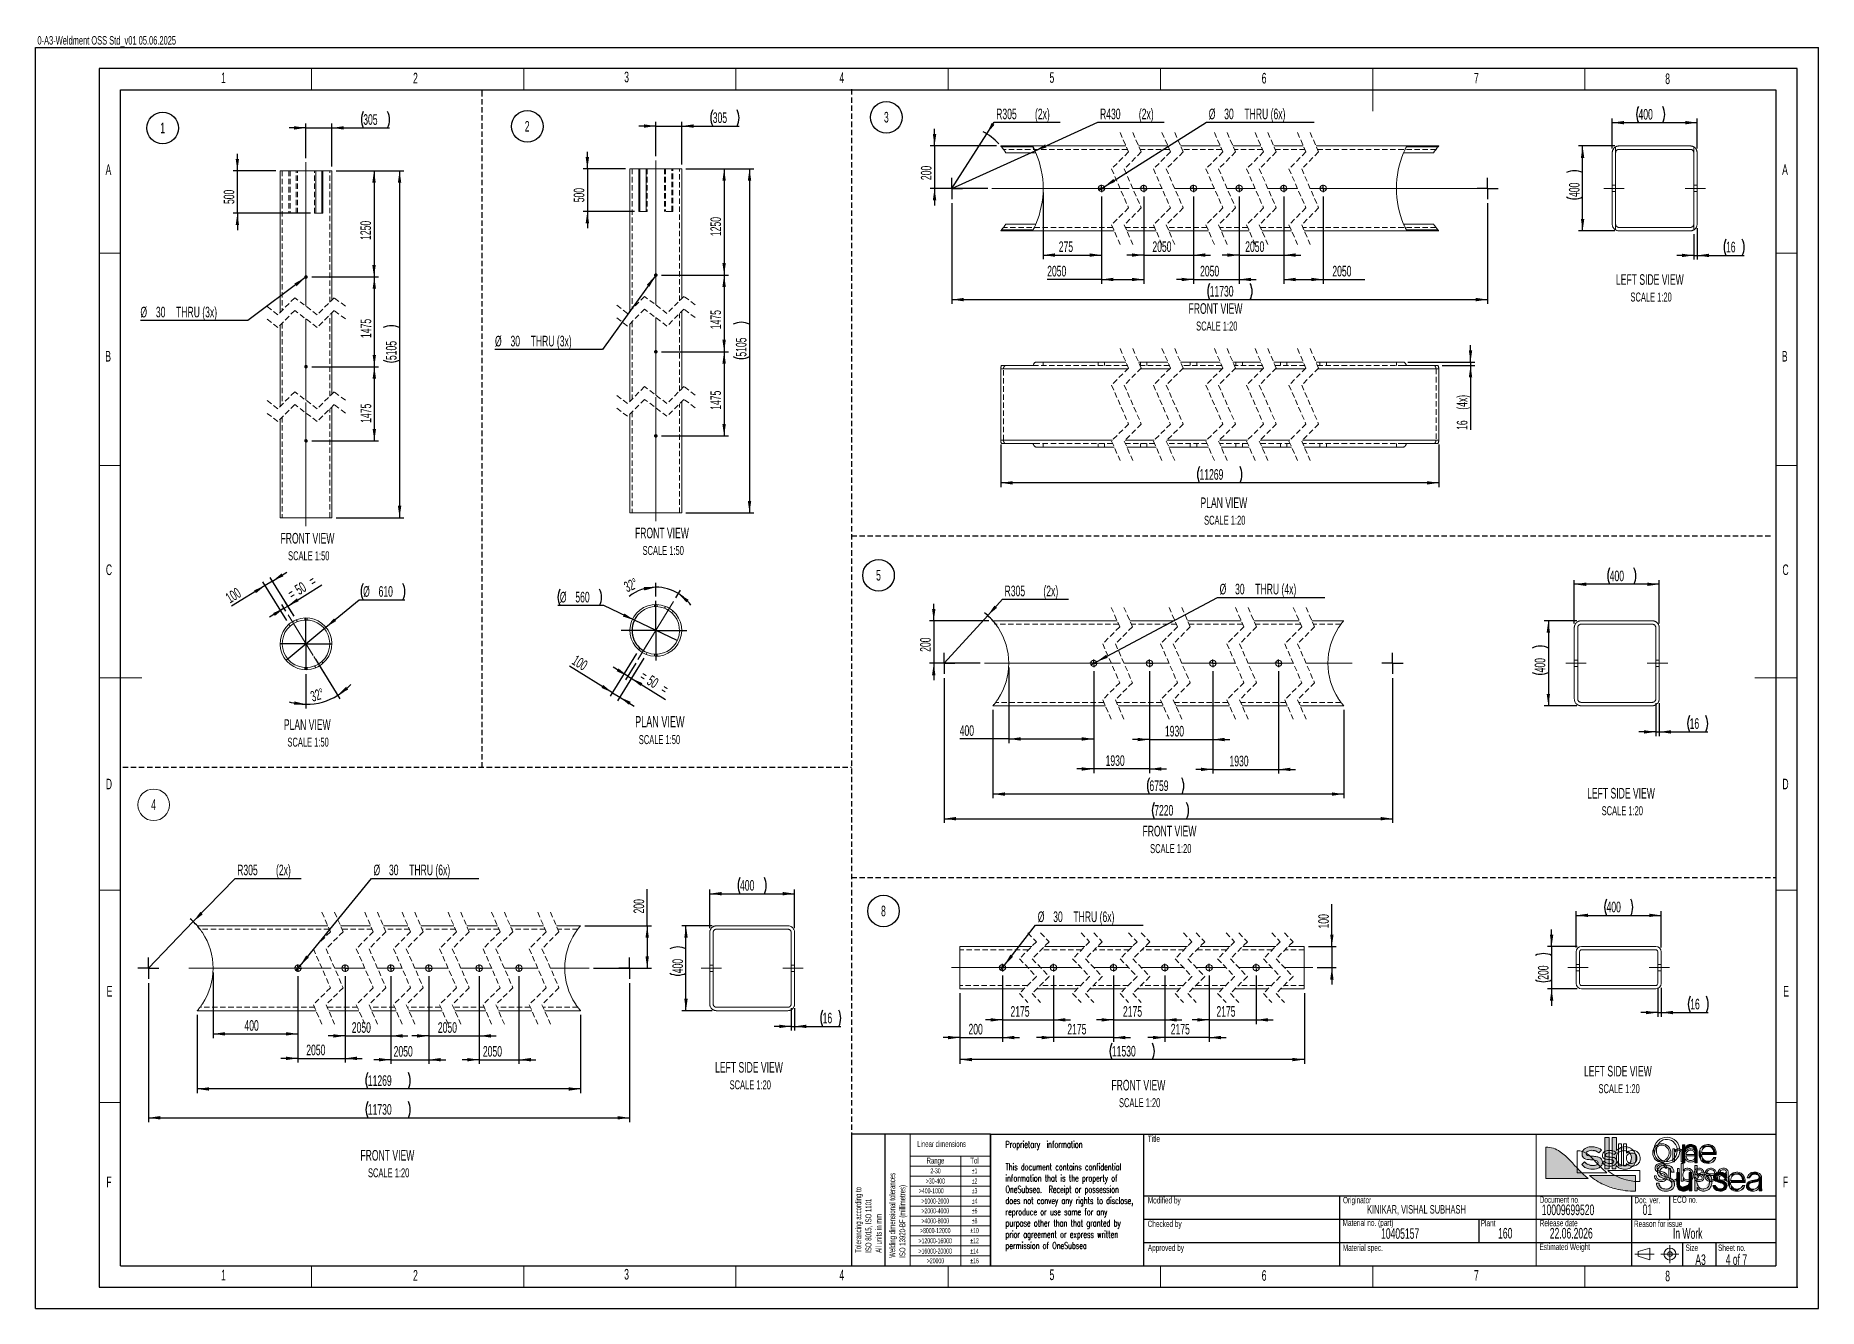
# Paper-space layout 'Sheet4' of a CAD drawing. Header units: millimetres. Extents: x 0 to 420, y 0 to 300.
import ezdxf
from ezdxf.enums import TextEntityAlignment as Align

# ---------------------------------------------------------------- set-up
doc = ezdxf.new("R2010")
doc.units = ezdxf.units.MM
doc.linetypes.add('CENTERX2', pattern=[20.32, 12.7, -2.54, 2.54, -2.54])
doc.linetypes.add('HIDDEN', pattern=[1.905, 1.27, -0.635])
for name, color, linetype in [('1ST_ANGLE', 7, 'Continuous'), ('BORDER', 7, 'Continuous'), ('DASH', 7, 'HIDDEN'), ('DIMS', 7, 'Continuous')]:
    doc.layers.add(name, color=color, linetype=linetype)
doc.layers.add('HIDDEN', color=7, linetype='Continuous', plot=False)
doc.layers.add('HIDDEN_DETAIL', color=7, linetype='Continuous', plot=False)
doc.layers.add('Note', color=1, linetype='Continuous', lineweight=15)
doc.styles.add('NEW', font='romans.shx', dxfattribs={"width": 0.7})
doc.styles.add('SLDTEXTSTYLE0', font='TXT', dxfattribs={"width": 0.605})
doc.dimstyles.new('SLDDIMSTYLE11', dxfattribs={"dimtxt": 2.5, "dimasz": 2.8, "dimexe": 0, "dimexo": 0.0625, "dimtad": 1, "dimdec": 0, "dimlfac": 50, "dimrnd": 1e-09, "dimzin": 12, "dimdsep": 46, "dimtxsty": 'SLDTEXTSTYLE0', "dimsah": 1, "dimcen": 0.09, "dimadec": 0, "dimazin": 3, "dimtfac": 1, "dimtdec": 0, "dimtofl": 0, "dimtmove": 0, "dimatfit": 3, "dimfxl": 1, "dimfrac": 2, "dimtolj": 1, "dimtzin": 12, "dimarcsym": 0})
doc.dimstyles.new('SLDDIMSTYLE12', dxfattribs={"dimtxt": 2.5, "dimasz": 2.8, "dimexe": 0, "dimexo": 0.0625, "dimtad": 1, "dimdec": 0, "dimlfac": 50, "dimrnd": 1e-09, "dimzin": 12, "dimdsep": 46, "dimtxsty": 'SLDTEXTSTYLE0', "dimsah": 1, "dimcen": 0.09, "dimadec": 0, "dimazin": 3, "dimtfac": 1, "dimtdec": 0, "dimtmove": 0, "dimatfit": 0, "dimfxl": 1, "dimfrac": 2, "dimtolj": 1, "dimtzin": 12, "dimarcsym": 0})
doc.dimstyles.new('SLDDIMSTYLE13', dxfattribs={"dimtxt": 2.5, "dimasz": 2.8, "dimexe": 0, "dimexo": 0.0625, "dimtad": 0, "dimtih": 1, "dimtoh": 1, "dimdec": 0, "dimlfac": 50, "dimrnd": 1e-09, "dimzin": 12, "dimdsep": 46, "dimtxsty": 'SLDTEXTSTYLE0', "dimblk1": 'NONE', "dimsah": 1, "dimcen": 0, "dimadec": 0, "dimazin": 3, "dimtfac": 1, "dimtdec": 0, "dimtmove": 0, "dimatfit": 3, "dimldrblk": 'NONE', "dimfxl": 1, "dimfrac": 2, "dimtolj": 1, "dimtzin": 12, "dimarcsym": 0})
doc.dimstyles.new('SLDDIMSTYLE14', dxfattribs={"dimtxt": 2.5, "dimasz": 2.8, "dimexe": 0, "dimexo": 0.0625, "dimtad": 1, "dimdec": 4, "dimlfac": 50, "dimzin": 12, "dimdsep": 46, "dimtxsty": 'SLDTEXTSTYLE0', "dimsah": 1, "dimcen": 0.09, "dimadec": 0, "dimazin": 3, "dimtfac": 1, "dimtdec": 0, "dimtofl": 0, "dimtmove": 0, "dimatfit": 3, "dimfxl": 1, "dimfrac": 2, "dimtolj": 1, "dimtzin": 12, "dimarcsym": 0})
doc.dimstyles.new('SLDDIMSTYLE15', dxfattribs={"dimtxt": 2.5, "dimasz": 2.8, "dimexe": 0, "dimexo": 0.0625, "dimtad": 0, "dimtih": 1, "dimtoh": 1, "dimdec": 0, "dimlfac": 50, "dimrnd": 1e-09, "dimzin": 12, "dimdsep": 46, "dimtxsty": 'SLDTEXTSTYLE0', "dimblk1": 'NONE', "dimsah": 1, "dimcen": 0, "dimadec": 0, "dimazin": 3, "dimtfac": 1, "dimtdec": 0, "dimtmove": 0, "dimatfit": 3, "dimldrblk": 'NONE', "dimfxl": 1, "dimfrac": 2, "dimtolj": 1, "dimtzin": 12, "dimarcsym": 0})
doc.dimstyles.new('SLDDIMSTYLE16', dxfattribs={"dimtxt": 2.5, "dimasz": 2.8, "dimexe": 0, "dimexo": 0.0625, "dimtad": 0, "dimtih": 1, "dimtoh": 1, "dimdec": 0, "dimlfac": 20, "dimrnd": 1e-09, "dimzin": 12, "dimdsep": 46, "dimtxsty": 'SLDTEXTSTYLE0', "dimblk1": 'NONE', "dimsah": 1, "dimcen": 0, "dimadec": 0, "dimazin": 3, "dimtfac": 1, "dimtdec": 0, "dimtmove": 0, "dimatfit": 3, "dimldrblk": 'NONE', "dimfxl": 1, "dimfrac": 2, "dimtolj": 1, "dimtzin": 12, "dimarcsym": 0})
doc.dimstyles.new('SLDDIMSTYLE17', dxfattribs={"dimtxt": 2.5, "dimasz": 2.8, "dimexe": 0, "dimexo": 0.0625, "dimtad": 0, "dimtih": 1, "dimtoh": 1, "dimdec": 0, "dimlfac": 20, "dimrnd": 1e-09, "dimzin": 12, "dimdsep": 46, "dimtxsty": 'SLDTEXTSTYLE0', "dimsah": 1, "dimcen": 0, "dimadec": 0, "dimazin": 3, "dimtfac": 1, "dimtdec": 0, "dimtofl": 0, "dimtmove": 0, "dimatfit": 3, "dimfxl": 1, "dimfrac": 2, "dimtolj": 1, "dimtzin": 12, "dimarcsym": 0})
doc.dimstyles.new('SLDDIMSTYLE6', dxfattribs={"dimtxt": 2.5, "dimasz": 2.8, "dimexe": 0, "dimexo": 0.0625, "dimtad": 1, "dimdec": 0, "dimlfac": 20, "dimrnd": 1e-09, "dimzin": 12, "dimdsep": 46, "dimtxsty": 'SLDTEXTSTYLE0', "dimsah": 1, "dimcen": 0.09, "dimadec": 0, "dimazin": 3, "dimtfac": 1, "dimtdec": 0, "dimtofl": 0, "dimtmove": 0, "dimatfit": 3, "dimfxl": 1, "dimfrac": 2, "dimtolj": 1, "dimtzin": 12, "dimarcsym": 0})
doc.dimstyles.new('SLDDIMSTYLE7', dxfattribs={"dimtxt": 2.5, "dimasz": 2.8, "dimexe": 0, "dimexo": 0.0625, "dimtad": 1, "dimdec": 0, "dimlfac": 20, "dimrnd": 1e-09, "dimzin": 12, "dimdsep": 46, "dimtxsty": 'SLDTEXTSTYLE0', "dimsah": 1, "dimcen": 0.09, "dimadec": 0, "dimazin": 3, "dimtfac": 1, "dimtdec": 0, "dimtmove": 0, "dimatfit": 0, "dimfxl": 1, "dimfrac": 2, "dimtolj": 1, "dimtzin": 12, "dimarcsym": 0})

psp = doc.layouts.new('Sheet4')

# ---------------------------------------------------------------- texts
at = {"layer": 'BORDER', "color": 1, "insert": (0.4182763, 299.6527012), "char_height": 2, "attachment_point": 1, "style": 'SLDTEXTSTYLE0'}
psp.add_mtext('0-A3-Weldment OSS Std_v01 05.06.2025', dxfattribs=at)
at = {"layer": 'BORDER', "char_height": 2.5, "attachment_point": 1, "style": 'SLDTEXTSTYLE0'}
for s, insert in [('1', (43.69651, 291.0722711)), ('2', (88.9128051, 291.0097985)), ('3', (138.6625393, 291.2753319)), ('4', (189.36634, 291.1182177)), ('5', (238.865095, 291.150447)), ('6', (288.8528762, 290.9837655)), ('7', (338.8779067, 291.002133)), ('8', (383.929779, 290.8579157)), ('A', (16.4686359, 269.4567637)), ('A', (411.4686359, 269.4567637)), ('B', (16.4080327, 225.4987969)), ('B', (411.4080327, 225.4987969)), ('C', (16.5468506, 175.2205752)), ('C', (411.5468506, 175.2205752)), ('D', (16.5308475, 124.7519666)), ('D', (411.5308475, 124.7519666)), ('E', (16.7288645, 75.9345648)), ('E', (411.7288645, 75.9345648)), ('F', (16.6559348, 31.0386248)), ('F', (411.6559348, 31.0386248)), ('1', (43.69651, 9.0722711)), ('2', (88.9128051, 9.0097985)), ('3', (138.6625393, 9.2753319)), ('4', (189.36634, 9.1182177)), ('5', (238.865095, 9.150447)), ('6', (288.8528762, 8.9837655)), ('7', (338.8779067, 9.002133)), ('8', (383.929779, 8.8579157))]:
    psp.add_mtext(s, dxfattribs=dict(at, insert=insert))
at = {"layer": 'DIMS', "attachment_point": 2, "style": 'SLDTEXTSTYLE0'}
for s, insert, char_height in [('LEFT SIDE VIEW', (380.2991542, 243.5717705), 2.5), ('FRONT VIEW', (277.9724812, 236.7411956), 2.5), ('SCALE 1:20', (380.6003677, 239.2554057), 2.11666667), ('SCALE 1:20', (278.2745635, 232.4248308), 2.11666667), ('PLAN VIEW', (279.9408899, 190.9979024), 2.5), ('SCALE 1:20', (280.1457498, 186.6815376), 2.11666667), ('FRONT VIEW', (64.042491, 182.6318493), 2.5), ('FRONT VIEW', (147.5529696, 183.8761194), 2.5), ('SCALE 1:50', (64.3445733, 178.3154845), 2.11666667), ('SCALE 1:50', (147.8550519, 179.5597546), 2.11666667), ('PLAN VIEW', (63.9905739, 138.7360502), 2.5), ('PLAN VIEW', (147.0562809, 139.5182077), 2.64583333), ('SCALE 1:50', (64.1954338, 134.4196854), 2.11666667), ('SCALE 1:50', (146.9720671, 135.0138537), 2.11666667), ('LEFT SIDE VIEW', (373.5115935, 122.5809958), 2.5), ('SCALE 1:20', (373.812807, 118.264631), 2.11666667), ('FRONT VIEW', (267.1304372, 113.6600645), 2.5), ('SCALE 1:20', (267.4325195, 109.3436997), 2.11666667), ('LEFT SIDE VIEW', (168.0608267, 58.0233525), 2.5), ('LEFT SIDE VIEW', (372.7687017, 57.1132973), 2.5), ('SCALE 1:20', (168.3620402, 53.7069877), 2.11666667), ('FRONT VIEW', (259.7992823, 53.8176789), 2.5), ('SCALE 1:20', (373.0699152, 52.7969325), 2.11666667), ('SCALE 1:20', (260.1013645, 49.5013141), 2.11666667), ('FRONT VIEW', (82.8668331, 37.296371), 2.5), ('SCALE 1:20', (83.1689153, 32.9800062), 2.11666667)]:
    psp.add_mtext(s, dxfattribs=dict(at, insert=insert, char_height=char_height))

# ---------------------------------------------------------------- blocks, each defined once
blk = doc.blocks.new('SW_NOTE_0')
at = {"layer": 'Note', "lineweight": 13, "insert": (0, 4.09), "char_height": 3.175, "width": 66.0406, "attachment_point": 1, "style": 'NEW'}
blk.add_mtext('Proprietary  information{\\Fromans|c238;\\P\\P}This document contains confidential information that is the property of OneSubsea.  Receipt or possession does not convey any rights to disclose, reproduce or use same for any purpose other than that granted by prior agreement or express written permission of OneSubsea', dxfattribs=at)
blk = doc.blocks.new('SW_NOTE_0_1')
at = {"color": 0, "linetype": 'Continuous', "lineweight": 0, "insert": (0, 3.87), "char_height": 3, "attachment_point": 1, "style": 'SLDTEXTSTYLE0'}
blk.add_mtext('Title', dxfattribs=at)
blk = doc.blocks.new('SW_NOTE_0_2')
at = {"color": 0, "linetype": 'Continuous', "lineweight": 0, "insert": (0, 3.87), "char_height": 3, "attachment_point": 1, "style": 'SLDTEXTSTYLE0'}
blk.add_mtext('Title', dxfattribs=at)
blk = doc.blocks.new('SW_NOTE_0_3')
at = {"color": 0, "linetype": 'Continuous', "lineweight": 0, "insert": (0, 3.87), "char_height": 3, "attachment_point": 1, "style": 'SLDTEXTSTYLE0'}
blk.add_mtext('Modified by', dxfattribs=at)
blk = doc.blocks.new('SW_NOTE_0_4')
at = {"color": 0, "linetype": 'Continuous', "lineweight": 0, "insert": (0, 3.87), "char_height": 3, "attachment_point": 1, "style": 'SLDTEXTSTYLE0'}
blk.add_mtext('Checked by', dxfattribs=at)
blk = doc.blocks.new('SW_NOTE_0_5')
at = {"color": 0, "linetype": 'Continuous', "lineweight": 0, "insert": (0, 3.87), "char_height": 3, "attachment_point": 1, "style": 'SLDTEXTSTYLE0'}
blk.add_mtext('Originator', dxfattribs=at)
blk = doc.blocks.new('SW_NOTE_0_6')
at = {"color": 0, "linetype": 'Continuous', "lineweight": 0, "insert": (0, 3.87), "char_height": 3, "attachment_point": 1, "style": 'SLDTEXTSTYLE0'}
blk.add_mtext('Material no. (part)', dxfattribs=at)
blk = doc.blocks.new('SW_NOTE_0_7')
at = {"color": 0, "linetype": 'Continuous', "lineweight": 0, "insert": (0, 3.87), "char_height": 3, "attachment_point": 1, "style": 'SLDTEXTSTYLE0'}
blk.add_mtext('Document no.', dxfattribs=at)
blk = doc.blocks.new('SW_NOTE_0_8')
at = {"color": 0, "linetype": 'Continuous', "lineweight": 0, "insert": (0, 3.87), "char_height": 3, "attachment_point": 1, "style": 'SLDTEXTSTYLE0'}
blk.add_mtext('Doc. ver.', dxfattribs=at)
blk = doc.blocks.new('SW_NOTE_0_9')
at = {"color": 0, "linetype": 'Continuous', "lineweight": 0, "insert": (0, 3.87), "char_height": 3, "attachment_point": 1, "style": 'SLDTEXTSTYLE0'}
blk.add_mtext('Reason for issue', dxfattribs=at)
blk = doc.blocks.new('SW_NOTE_0_10')
at = {"color": 0, "linetype": 'Continuous', "lineweight": 0, "insert": (0, 3.87), "char_height": 3, "attachment_point": 1, "style": 'SLDTEXTSTYLE0'}
blk.add_mtext('ECO no.', dxfattribs=at)
blk = doc.blocks.new('SW_NOTE_0_11')
at = {"color": 0, "linetype": 'Continuous', "lineweight": 0, "insert": (0, 3.87), "char_height": 3, "attachment_point": 1, "style": 'SLDTEXTSTYLE0'}
blk.add_mtext('Size', dxfattribs=at)
blk = doc.blocks.new('SW_NOTE_0_12')
at = {"color": 0, "linetype": 'Continuous', "lineweight": 0, "insert": (0, 3.87), "char_height": 3, "attachment_point": 1, "style": 'SLDTEXTSTYLE0'}
blk.add_mtext('Plant', dxfattribs=at)
blk = doc.blocks.new('SW_NOTE_0_13')
at = {"color": 0, "linetype": 'Continuous', "lineweight": 0, "insert": (0, 3.87), "char_height": 3, "attachment_point": 1, "style": 'SLDTEXTSTYLE0'}
blk.add_mtext('Estimated Weight', dxfattribs=at)
blk = doc.blocks.new('SW_NOTE_0_14')
at = {"color": 0, "linetype": 'Continuous', "lineweight": 0, "insert": (4.14, 6.45), "char_height": 5, "attachment_point": 2, "style": 'SLDTEXTSTYLE0'}
blk.add_mtext('A3', dxfattribs=at)
blk = doc.blocks.new('SW_NOTE_0_15')
at = {"color": 0, "linetype": 'Continuous', "lineweight": 0, "insert": (0, 3.87), "char_height": 3, "attachment_point": 1, "style": 'SLDTEXTSTYLE0'}
blk.add_mtext('Sheet no.', dxfattribs=at)
blk = doc.blocks.new('SW_NOTE_0_16')
at = {"color": 0, "linetype": 'Continuous', "lineweight": 0, "insert": (0, 3.87), "char_height": 3, "attachment_point": 1, "style": 'SLDTEXTSTYLE0'}
blk.add_mtext('Release date', dxfattribs=at)
blk = doc.blocks.new('SW_NOTE_0_17')
at = {"color": 0, "linetype": 'Continuous', "lineweight": 0, "insert": (0, 3.87), "char_height": 3, "attachment_point": 1, "style": 'SLDTEXTSTYLE0'}
blk.add_mtext('Material spec.', dxfattribs=at)
blk = doc.blocks.new('SW_NOTE_0_18')
at = {"color": 0, "linetype": 'Continuous', "lineweight": 0, "insert": (0, 3.87), "char_height": 3, "attachment_point": 1, "style": 'SLDTEXTSTYLE0'}
blk.add_mtext('Approved by', dxfattribs=at)
blk = doc.blocks.new('Title Block OSS Basic with PropInfo A3_v03')
at = {"linetype": 'Continuous'}
blk.add_hatch(color=182, dxfattribs=at).paths.add_polyline_path([(445.17, 238.82), (447.21, 238.82), (447.21, 253.6), (445.17, 253.6)], flags=0)
h = blk.add_hatch(color=182, dxfattribs=at)
edge = h.paths.add_edge_path(flags=0)
edge.add_arc((454.71, 244), 5.23, 58.01089, 139.63838, ccw=False)
edge.add_arc((455.02, 244.49), 4.64, 18.79272, 58.01089, ccw=False)
edge.add_arc((453.13, 243.54), 6.75, 7.67255, 21.23833, ccw=False)
edge.add_arc((453.54, 243.95), 6.3, -24.40255, 4.55114, ccw=False)
edge.add_arc((455.88, 242.85), 3.71, 314.40387, 336.10789, ccw=False)
edge.add_arc((450.84, 248.92), 11.59, 303.64214, 311.18931, ccw=False)
edge.add_arc((454.88, 243.06), 4.48, 267.02182, 302.24729, ccw=False)
edge.add_arc((454.29, 243.7), 5.13, 239.7703, 273.94895, ccw=False)
edge.add_arc((453.55, 242.25), 3.5, 211.61627, 238.1906, ccw=False)
edge.add_line((450.57, 240.41), (450.3, 238.82))
edge.add_line((450.3, 238.82), (448.64, 238.82))
edge.add_line((448.64, 238.82), (448.64, 253.6))
edge.add_line((448.64, 253.6), (450.73, 253.6))
edge.add_line((450.73, 253.6), (450.73, 247.38))
edge = h.paths.add_edge_path(flags=0)
edge.add_arc((453.43, 244.42), 2.77, 138.7981, 168.8211)
edge.add_arc((457.26, 243.79), 6.65, 169.83548, 184.56324)
edge.add_arc((453.45, 243.45), 2.83, 183.9756, 222.127)
edge.add_arc((453.96, 243.91), 3.5, 222.127, 250.82405)
edge.add_arc((454.02, 244.12), 3.72, 250.94425, 270.28196)
edge.add_arc((453.91, 245.3), 4.91, 271.49328, 295.66588)
edge.add_arc((454.88, 243.29), 2.68, 295.66588, 337.48534)
edge.add_arc((450.8, 244.45), 6.91, 341.53541, 349.65201)
edge.add_arc((453.99, 243.97), 3.68, 348.13521, 400.42585)
edge.add_arc((454.45, 244.1), 3.25, 43.94995, 89.05957)
edge.add_arc((454.39, 240.05), 7.3, 89.05957, 100.29704)
edge.add_arc((453.58, 244.43), 2.85, 100.07498, 116.13514)
edge.add_arc((453.87, 243.93), 3.42, 116.81103, 137.41592)
h = blk.add_hatch(color=182, dxfattribs=at)
edge = h.paths.add_edge_path(flags=0)
edge.add_arc((487.3, 292.68), 76.91, 220.55784, 229.5365, ccw=False)
edge.add_arc((405.52, 221.03), 31.83, 42.82878, 54.18576)
edge.add_arc((417.57, 237.88), 11.12, 53.68211, 90.78787)
edge.add_line((417.41, 249), (417.41, 234.16))
edge.add_line((417.41, 234.16), (437.39, 234.16))
h = blk.add_hatch(color=182, dxfattribs=at)
edge = h.paths.add_edge_path(flags=0)
edge.add_arc((438.93, 238.9), 10.3, 80.42596, 92.09503)
edge.add_arc((438.75, 243.77), 5.44, 92.09503, 121.94602)
edge.add_arc((437.5, 245.76), 3.08, 121.94602, 155.51677)
edge.add_arc((437.57, 245.73), 3.16, 155.51677, 184.75161)
edge.add_arc((436.81, 245.67), 2.39, 184.75161, 210.73773)
edge.add_arc((436.58, 245.53), 2.12, 210.73773, 243.84349)
edge.add_arc((437.57, 247.25), 4.1, 242.02091, 260.03389)
edge.add_arc((440.04, 265.53), 22.54, 261.87709, 267.00638)
edge.add_arc((437.95, 226.37), 16.67, 82.39362, 86.83897, ccw=False)
edge.add_arc((439.25, 236.43), 6.52, 71.02024, 82.0336, ccw=False)
edge.add_arc((441.01, 241.67), 0.995, 21.25383, 69.20271, ccw=False)
edge.add_arc((440.87, 241.65), 1.14, -22.92516, 19.37709, ccw=False)
edge.add_arc((440.79, 241.81), 1.27, 299.68353, 331.86491, ccw=False)
edge.add_arc((439.89, 243.44), 3.14, 277.51384, 299.20046, ccw=False)
edge.add_arc((439.53, 245.17), 4.9, 248.75792, 279.08161, ccw=False)
edge.add_arc((438.87, 244.54), 4.09, 217.93322, 254.19645, ccw=False)
edge.add_line((435.64, 242.02), (434.38, 240.76))
edge.add_arc((438.7, 244.11), 5.47, 217.85091, 258.48139)
edge.add_arc((439.41, 246.6), 8.05, 257.07516, 282.92484)
edge.add_arc((439.63, 244.32), 5.79, 285.87725, 303.65034)
edge.add_arc((432.06, 250.44), 15.35, 314.58214, 318.16312)
edge.add_arc((441.81, 241.58), 2.18, 320.46119, 357.17342)
edge.add_arc((440.7, 241.89), 3.32, 352.80746, 371.54203)
edge.add_arc((441.78, 242.1), 2.22, 11.87186, 56.09076)
edge.add_arc((440.88, 240.48), 4.06, 58.31654, 82.00922)
edge.add_arc((438.21, 223.68), 21.07, 81.16983, 87.24138)
edge.add_arc((440.11, 260.37), 15.67, 260.81574, 266.77083, ccw=False)
edge.add_arc((437.91, 246.86), 1.98, 226.33309, 261.27849, ccw=False)
edge.add_arc((437.45, 246.03), 1.08, 131.48383, 213.11854, ccw=False)
edge.add_arc((437.37, 246.12), 0.962, 106.38182, 131.458, ccw=False)
edge.add_arc((439.38, 242.05), 5.48, 107.21162, 114.53896, ccw=False)
edge.add_arc((439.13, 242.79), 4.71, 75.26889, 106.99445, ccw=False)
edge.add_arc((439.44, 243.18), 4.26, 48.29678, 77.97013, ccw=False)
edge.add_line((442.27, 246.36), (443.6, 247.61))
edge.add_arc((439.73, 243.47), 5.66, 46.96661, 80.75029)
h = blk.add_hatch(color=8, dxfattribs=at)
edge = h.paths.add_edge_path(flags=0)
edge.add_line((481.74, 241.54), (482.89, 241.54))
edge.add_line((482.89, 241.54), (482.89, 246.16))
edge.add_arc((487.34, 246.16), 4.45, 156.34871, 180, ccw=False)
edge.add_arc((485.29, 247.07), 2.21, 94.06262, 156.34871, ccw=False)
edge.add_arc((485.4, 245.49), 3.79, 80.07862, 94.06262, ccw=False)
edge.add_arc((485.77, 247.61), 1.63, 47.83956, 80.07862, ccw=False)
edge.add_arc((485.57, 247.4), 1.92, 0, 47.83956, ccw=False)
edge.add_line((487.5, 247.4), (487.5, 241.54))
edge.add_line((487.5, 241.54), (488.66, 241.54))
edge.add_line((488.66, 241.54), (488.66, 247.23))
edge.add_arc((484.99, 247.16), 3.66, 1.19192, 14.1268)
edge.add_arc((484.32, 246.99), 4.36, 14.1268, 27.34849)
edge.add_arc((486.5, 248.11), 1.9, 27.34849, 58.50656)
edge.add_arc((485.4, 246.32), 4.01, 58.50656, 72.22722)
edge.add_arc((485.57, 246.83), 3.47, 72.22722, 90)
edge.add_arc((485.57, 246.33), 3.97, 90, 99.79016)
edge.add_arc((485.28, 248.02), 2.26, 99.79016, 126.77139)
edge.add_arc((485.96, 247.1), 3.4, 126.77139, 149.6095)
edge.add_arc((484.26, 248.1), 1.43, 149.6095, 166.62421)
edge.add_arc((469.1, 248.46), 13.76, 359.86095, 360.13905)
edge.add_line((482.87, 248.5), (482.87, 250.14))
edge.add_line((482.87, 250.14), (481.74, 250.14))
edge.add_line((481.74, 250.14), (481.74, 241.54))
h = blk.add_hatch(color=8, dxfattribs=at)
edge = h.paths.add_edge_path(flags=0)
edge.add_arc((493.36, 244.9), 3.52, 213.34893, 228.39273, ccw=False)
edge.add_arc((494.71, 245.79), 5.14, 152.52917, 213.34893, ccw=False)
edge.add_arc((493.45, 246.45), 3.72, 127.21447, 152.52917, ccw=False)
edge.add_arc((495.16, 244.2), 6.54, 125.30008, 127.21447, ccw=False)
edge.add_arc((493.68, 246.28), 3.99, 81.82477, 125.30008, ccw=False)
edge.add_arc((493.54, 245.27), 5.01, 68.92123, 81.82477, ccw=False)
edge.add_arc((494.28, 247.19), 2.95, 35.41685, 68.92123, ccw=False)
edge.add_arc((492.48, 245.91), 5.16, 14.46797, 35.41685, ccw=False)
edge.add_arc((492.08, 245.81), 5.58, -3.28569, 14.46797, ccw=False)
edge.add_line((497.64, 245.49), (490.75, 245.49))
edge.add_arc((493.87, 245.39), 3.12, 178.12077, 225.8635)
edge.add_arc((494.1, 245.62), 3.44, 225.8635, 242.89952)
edge.add_arc((493.54, 244.53), 2.21, 242.89952, 270)
edge.add_arc((493.54, 246.86), 4.55, 270, 288.80598)
edge.add_arc((494.33, 244.53), 2.09, 288.80598, 318.57416)
edge.add_arc((494.09, 244.74), 2.4, 318.57416, 343.75004)
edge.add_line((496.4, 244.07), (497.53, 244.07))
edge.add_arc((494.2, 244.8), 3.41, 287.11203, 347.53322, ccw=False)
edge.add_arc((493.88, 245.85), 4.51, 270, 287.11203, ccw=False)
edge.add_arc((493.88, 247.14), 5.8, 254.92516, 270, ccw=False)
edge.add_arc((493.23, 244.76), 3.33, 228.39273, 254.92516, ccw=False)
edge = h.paths.add_edge_path(flags=0)
edge.add_arc((494.01, 246.21), 3.29, 130.62473, 176.66678)
edge.add_line((490.73, 246.41), (496.46, 246.41))
edge.add_arc((492.42, 246.13), 4.05, 3.8919, 9.59577)
edge.add_arc((489.85, 245.7), 6.65, 9.59577, 18.362)
edge.add_arc((494.16, 247.13), 2.11, 18.362, 74.69005)
edge.add_arc((493.54, 244.84), 4.48, 74.69005, 90)
edge.add_arc((493.54, 246.77), 2.56, 90, 130.62473)
h = blk.add_hatch(color=182, dxfattribs=at)
edge = h.paths.add_edge_path(flags=0)
edge.add_arc((459.42, 266.61), 38.39, 256.26951, 263.15914)
edge.add_arc((459.47, 265.43), 37.23, 262.86754, 270.21344)
edge.add_line((459.6, 228.2), (459.6, 235.64))
edge.add_line((459.6, 235.64), (437.97, 235.64))
edge.add_arc((457.17, 258.19), 29.62, 229.58133, 245.10673)
edge.add_arc((458.13, 259.94), 31.61, 244.87782, 255.66853)
h = blk.add_hatch(color=8, dxfattribs=at)
edge = h.paths.add_edge_path(flags=0)
edge.add_arc((472.93, 237.44), 2.97, 142.36126, 172.67987)
edge.add_arc((474.94, 237.18), 4.99, 172.67987, 187.32013)
edge.add_arc((471.43, 236.79), 1.47, 189.42195, 216.24536)
edge.add_arc((472.25, 237.06), 2.3, 209.66458, 224.70484)
edge.add_arc((473.47, 238.54), 4.22, 227.31271, 245.69692)
edge.add_arc((477.73, 247.97), 14.56, 245.69692, 254.48182)
edge.add_arc((468.54, 214.59), 20.06, 70.44351, 74.69677, ccw=False)
edge.add_arc((474.28, 230.86), 2.8, 39.61895, 69.75862, ccw=False)
edge.add_arc((475.46, 231.83), 1.28, -0.25004, 39.8478, ccw=False)
edge.add_arc((483.31, 232.17), 6.58, 183.03141, 186.49588)
edge.add_arc((475.32, 231.26), 1.46, -39.91187, 6.67036, ccw=False)
edge.add_arc((474, 232.19), 3.08, 302.46584, 322.55505, ccw=False)
edge.add_arc((474.17, 232.27), 3.06, 269.79844, 298.87243, ccw=False)
edge.add_arc((474.57, 237.63), 8.42, 257.23887, 267.2308, ccw=False)
edge.add_arc((473.33, 231.91), 2.58, 218.1633, 256.02622, ccw=False)
edge.add_arc((473.08, 231.92), 2.39, 176.84235, 222.03671, ccw=False)
edge.add_line((470.7, 232.05), (469.46, 232.05))
edge.add_arc((472.89, 231.97), 3.44, 178.66974, 201.18275)
edge.add_arc((497.44, 243.84), 30.69, 205.27287, 206.26579)
edge.add_arc((473.22, 232), 3.73, 207.96338, 269.08294)
edge.add_arc((474.53, 256.48), 28.24, 267.20915, 270.3269)
edge.add_arc((474.36, 232.36), 4.14, 274.66982, 312.82917)
edge.add_arc((475.24, 231.29), 2.75, 314.41519, 342.18195)
edge.add_arc((474.81, 231.4), 3.2, 342.71699, 371.39822)
edge.add_arc((462.73, 229.73), 15.38, 8.60244, 10.21068)
edge.add_arc((475.85, 231.94), 2.09, 14.41188, 42.78248)
edge.add_arc((475.35, 231.95), 2.48, 34.79347, 70.96504)
edge.add_arc((474.46, 231.18), 3.54, 61.27952, 70.32181)
edge.add_line((475.65, 234.51), (473.16, 235.29))
edge.add_arc((477.09, 245.97), 11.38, 245.16489, 249.7568, ccw=False)
edge.add_arc((472.87, 237.26), 1.71, 186.202, 251.1262, ccw=False)
edge.add_arc((474.21, 237.57), 3.08, 185.8192, 189.2346, ccw=False)
edge.add_arc((473.09, 237.45), 1.96, 151.24174, 185.8192, ccw=False)
edge.add_arc((472.95, 237.53), 1.8, 118.75826, 151.24174, ccw=False)
edge.add_arc((473.71, 236.14), 3.38, 96.29288, 118.75826, ccw=False)
edge.add_arc((473.74, 235.86), 3.66, 70.02157, 96.29288, ccw=False)
edge.add_arc((474.18, 237.08), 2.37, 1.20976, 70.02157, ccw=False)
edge.add_line((476.55, 237.13), (477.78, 237.13))
edge.add_arc((473.49, 236.85), 4.3, 3.68262, 25.06776)
edge.add_arc((475.05, 237.59), 2.57, 25.06776, 50.97012)
edge.add_arc((473.82, 236.06), 4.54, 50.97012, 69.54011)
edge.add_arc((474.13, 236.9), 3.64, 69.54011, 84.76448)
edge.add_arc((473.86, 233.98), 6.57, 84.76448, 101.2611)
edge.add_arc((473.3, 236.83), 3.67, 101.2611, 125.92854)
edge.add_arc((472.75, 237.58), 2.74, 125.92854, 142.36126)
h = blk.add_hatch(color=8, dxfattribs=at)
edge = h.paths.add_edge_path(flags=0)
edge.add_line((479.15, 237.06), (479.15, 231.32))
edge.add_arc((482.94, 231.32), 3.79, 180, 205.91877)
edge.add_arc((481.46, 230.6), 2.14, 205.91877, 240.55644)
edge.add_arc((482.27, 232.03), 3.78, 240.55644, 254.20383)
edge.add_arc((482.19, 231.44), 3.19, 252.50931, 289.5531)
edge.add_arc((482.64, 230.55), 2.21, 286.34838, 328.25108)
edge.add_arc((476.87, 234.45), 9.18, 326.50994, 331.56022)
edge.add_line((484.94, 230.08), (484.94, 228.43))
edge.add_line((484.94, 228.43), (486.11, 228.43))
edge.add_line((486.11, 228.43), (486.11, 237.05))
edge.add_line((486.11, 237.05), (484.94, 237.05))
edge.add_line((484.94, 237.05), (484.94, 232.41))
edge.add_arc((479.9, 232.61), 5.04, 346.09771, 357.73184, ccw=False)
edge.add_arc((482.22, 231.82), 2.6, 286.20821, 350.64405, ccw=False)
edge.add_arc((482.36, 231.51), 2.27, 224.18438, 285.08195, ccw=False)
edge.add_arc((482.85, 231.32), 2.53, 180, 213.38547, ccw=False)
edge.add_line((480.32, 231.32), (480.32, 237.06))
edge.add_line((480.32, 237.06), (479.15, 237.06))
h = blk.add_hatch(color=8, dxfattribs=at)
edge = h.paths.add_edge_path(flags=0)
edge.add_line((487.5, 228.43), (488.66, 228.43))
edge.add_line((488.66, 228.43), (488.66, 230.18))
edge.add_arc((491.91, 231.76), 3.62, 205.90981, 236.49824)
edge.add_arc((491.5, 231.07), 2.82, 235.75785, 271.06747)
edge.add_arc((491.57, 233.16), 4.91, 269.84368, 294.16588)
edge.add_arc((492.2, 231.49), 3.13, 296.09548, 322.03293)
edge.add_arc((490.69, 232.41), 4.89, 324.49316, 353.10111)
edge.add_arc((490.49, 232.87), 5.16, 348.2252, 396.34236)
edge.add_arc((491.66, 233.08), 4.13, 43.70695, 76.52)
edge.add_arc((491.74, 233.83), 3.39, 74.93181, 99.52776)
edge.add_arc((491.81, 233.69), 3.53, 100.19205, 153.07511)
edge.add_line((488.66, 235.29), (488.66, 240.32))
edge.add_line((488.66, 240.32), (487.5, 240.32))
edge.add_line((487.5, 240.32), (487.5, 228.43))
edge = h.paths.add_edge_path(flags=0)
edge.add_arc((492.64, 232.75), 4.09, 164.38713, 200.66903, ccw=False)
edge.add_arc((493.45, 232.48), 4.94, 148.75296, 163.88287, ccw=False)
edge.add_arc((491.03, 234.01), 2.08, 112.35777, 150.15348, ccw=False)
edge.add_arc((491.67, 232.13), 4.07, 88.55181, 110.61557, ccw=False)
edge.add_arc((491.65, 233.56), 2.64, 32.96041, 87.33319, ccw=False)
edge.add_arc((490.73, 233), 3.72, -0.21064, 32.45107, ccw=False)
edge.add_arc((488.58, 232.76), 5.87, -14.33394, 2.14326, ccw=False)
edge.add_arc((491.67, 231.95), 2.68, 273.75053, 346.18728, ccw=False)
edge.add_arc((491.49, 233.66), 4.4, 263.89575, 274.63696, ccw=False)
edge.add_arc((491.16, 231.41), 2.13, 214.8548, 266.19343, ccw=False)
edge.add_arc((493.27, 232.98), 4.76, 200.56446, 215.87655, ccw=False)
h = blk.add_hatch(color=8, dxfattribs=at)
edge = h.paths.add_edge_path(flags=0)
edge.add_arc((499.45, 231.74), 5.45, 81.05807, 102.39156)
edge.add_arc((499.21, 234.05), 3.15, 107.20966, 127.58509)
edge.add_arc((498.84, 234.49), 2.58, 126.9485, 152.18203)
edge.add_arc((498.42, 234.82), 2.06, 154.88732, 222.86305)
edge.add_arc((498.91, 235.21), 2.68, 221.90003, 247.51461)
edge.add_arc((500.05, 237.3), 5.05, 244.65176, 259.63737)
edge.add_arc((497.37, 223.45), 9.06, 69.17396, 78.7166, ccw=False)
edge.add_arc((499.2, 228.53), 3.65, 60.99428, 67.65209, ccw=False)
edge.add_arc((500.52, 230.78), 1.05, 2.49933, 64.68585, ccw=False)
edge.add_arc((500.2, 230.73), 1.38, -35.84511, 3.95432, ccw=False)
edge.add_arc((500.11, 230.87), 1.53, 281.46116, 322.0578, ccw=False)
edge.add_arc((499.48, 233.95), 4.67, 263.62845, 281.46116, ccw=False)
edge.add_arc((499.19, 231.3), 2.01, 229.83614, 263.62845, ccw=False)
edge.add_arc((499.23, 231.22), 1.98, 186.73597, 227.25101, ccw=False)
edge.add_line((497.27, 230.99), (496.1, 230.99))
edge.add_arc((499.24, 231.32), 3.15, 186.08137, 194.96355)
edge.add_arc((499, 231.23), 2.9, 194.4681, 263.63794)
edge.add_arc((499.51, 232.81), 4.54, 259.50963, 295.46352)
edge.add_arc((500.26, 230.99), 2.58, 297.72057, 325.37338)
edge.add_arc((500.47, 230.8), 2.3, 326.20073, 365.56212)
edge.add_arc((500.98, 230.88), 1.78, 4.65571, 56.35299)
edge.add_arc((499.23, 228.26), 4.93, 56.35299, 68.54273)
edge.add_arc((496.93, 221.73), 11.85, 69.73506, 76.8751)
edge.add_arc((504.09, 252.51), 19.75, 253.98839, 256.9212, ccw=False)
edge.add_arc((499.06, 235.03), 1.56, 212.70093, 254.69198, ccw=False)
edge.add_arc((498.72, 234.83), 1.17, 158.79314, 213.54323, ccw=False)
edge.add_arc((498.76, 234.84), 1.2, 129.60733, 159.90494, ccw=False)
edge.add_arc((499.21, 234.26), 1.94, 95.70528, 128.97601, ccw=False)
edge.add_arc((499.36, 233.16), 3.05, 70.18465, 96.29414, ccw=False)
edge.add_arc((499.77, 234.45), 1.69, 0.66688, 68.53823, ccw=False)
edge.add_line((501.47, 234.47), (502.61, 234.47))
edge.add_arc((499.73, 234.33), 2.88, 2.81771, 46.0602)
edge.add_arc((499.8, 234.33), 2.83, 47.00469, 79.83005)
h = blk.add_hatch(color=8, dxfattribs=at)
edge = h.paths.add_edge_path(flags=0)
edge.add_arc((508.8, 231.11), 6.54, 125.30008, 127.21447, ccw=False)
edge.add_arc((507.32, 233.19), 3.99, 81.82477, 125.30008, ccw=False)
edge.add_arc((507.18, 232.18), 5.01, 68.92123, 81.82477, ccw=False)
edge.add_arc((507.92, 234.1), 2.95, 35.41685, 68.92123, ccw=False)
edge.add_arc((506.12, 232.82), 5.16, 14.46797, 35.41685, ccw=False)
edge.add_arc((505.72, 232.72), 5.58, -3.28569, 14.46797, ccw=False)
edge.add_line((511.28, 232.4), (504.39, 232.4))
edge.add_arc((507.51, 232.3), 3.12, 178.12077, 225.8635)
edge.add_arc((507.74, 232.53), 3.44, 225.8635, 242.89952)
edge.add_arc((507.18, 231.44), 2.21, 242.89952, 270)
edge.add_arc((507.18, 233.78), 4.55, 270, 288.80598)
edge.add_arc((507.97, 231.44), 2.09, 288.80598, 318.57416)
edge.add_arc((507.73, 231.65), 2.4, 318.57416, 343.75004)
edge.add_line((510.04, 230.98), (511.17, 230.98))
edge.add_arc((507.84, 231.71), 3.41, 287.11203, 347.53322, ccw=False)
edge.add_arc((507.51, 232.76), 4.51, 270, 287.11203, ccw=False)
edge.add_arc((507.51, 234.05), 5.8, 254.92516, 270, ccw=False)
edge.add_arc((506.87, 231.67), 3.33, 228.39273, 254.92516, ccw=False)
edge.add_arc((507, 231.81), 3.52, 213.34893, 228.39273, ccw=False)
edge.add_arc((508.35, 232.7), 5.14, 152.52917, 213.34893, ccw=False)
edge.add_arc((507.09, 233.36), 3.72, 127.21447, 152.52917, ccw=False)
edge = h.paths.add_edge_path(flags=0)
edge.add_arc((507.65, 233.13), 3.29, 130.62473, 176.66678)
edge.add_line((504.37, 233.32), (510.1, 233.32))
edge.add_arc((506.06, 233.04), 4.05, 3.8919, 9.59577)
edge.add_arc((503.49, 232.61), 6.65, 9.59577, 18.362)
edge.add_arc((507.8, 234.04), 2.11, 18.362, 74.69005)
edge.add_arc((507.18, 231.76), 4.48, 74.69005, 90)
edge.add_arc((507.18, 233.68), 2.56, 90, 130.62473)
h = blk.add_hatch(color=8, dxfattribs=at)
edge = h.paths.add_edge_path(flags=0)
edge.add_arc((515.62, 233.83), 3.42, 129.45306, 168.83853, ccw=False)
edge.add_arc((515.47, 234.01), 3.19, 104.14861, 129.45306, ccw=False)
edge.add_arc((515.61, 233.44), 3.77, 83.47954, 104.14861, ccw=False)
edge.add_arc((514.54, 224.01), 13.27, 79.38218, 83.47954, ccw=False)
edge.add_arc((516.53, 234.64), 2.44, 44.77064, 79.38218, ccw=False)
edge.add_arc((516.47, 234.56), 2.54, 2.93081, 45.15764, ccw=False)
edge.add_line((519.01, 234.69), (519.04, 230.08))
edge.add_arc((529.14, 230.23), 10.11, 180.85651, 190.35344)
edge.add_line((519.2, 228.42), (517.91, 228.42))
edge.add_line((517.91, 228.42), (517.88, 230.12))
edge.add_arc((515.32, 231.02), 2.71, 283.07218, 340.81259, ccw=False)
edge.add_arc((514.85, 233.03), 4.78, 263.87428, 283.07218, ccw=False)
edge.add_arc((514.72, 231.76), 3.51, 242.15466, 263.87428, ccw=False)
edge.add_arc((514.15, 230.7), 2.3, 210.48321, 242.15466, ccw=False)
edge.add_arc((514.25, 230.75), 2.41, 186.07947, 210.48321, ccw=False)
edge.add_arc((514.33, 230.76), 2.49, 156.66582, 186.07947, ccw=False)
edge.add_arc((513.35, 231.18), 1.43, 131.16403, 156.66582, ccw=False)
edge.add_arc((514.82, 229.5), 3.67, 110.72481, 131.16403, ccw=False)
edge.add_arc((516.3, 225.6), 7.83, 96.17643, 110.72481, ccw=False)
edge.add_arc((513.87, 245.09), 11.8, 277.70943, 285.38502)
edge.add_arc((516.63, 235.03), 1.38, 285.68028, 286.68282)
edge.add_arc((516.77, 234.8), 1.12, 283.04333, 415.27502)
edge.add_arc((516.08, 234.12), 2.09, 50.35264, 89.03869)
edge.add_arc((515.82, 226.7), 9.51, 88.19371, 91.80629)
edge.add_arc((515.5, 234.2), 2.01, 89.32945, 149.97248)
edge.add_arc((516.22, 233.81), 2.83, 150.53771, 166.13532)
edge.add_line((513.47, 234.49), (512.27, 234.49))
edge = h.paths.add_edge_path(flags=0)
edge.add_arc((515.34, 229.28), 3.12, 97.64215, 126.51401)
edge.add_arc((514.28, 230.75), 1.3, 127.46588, 194.77657)
edge.add_arc((514.37, 230.77), 1.4, 194.58878, 196.83002)
edge.add_arc((514.29, 230.73), 1.31, 196.25239, 235.28783)
edge.add_arc((515.09, 231.88), 2.71, 235.28783, 255.67288)
edge.add_arc((515.05, 231.73), 2.56, 255.67288, 284.32712)
edge.add_arc((514.89, 232.35), 3.2, 284.32712, 303.6809)
edge.add_arc((515.22, 231.85), 2.6, 303.6809, 327.47656)
edge.add_arc((514.78, 232.14), 3.13, 327.47656, 359.53037)
edge.add_line((517.91, 232.11), (517.92, 233.68))
edge.add_arc((516.7, 234.22), 1.33, 299.29174, 335.87612, ccw=False)
edge.add_arc((515.52, 236.33), 3.75, 283.98414, 299.29174, ccw=False)
edge.add_arc((512.88, 245.46), 13.25, 278.89288, 285.54423, ccw=False)
at = {"lineweight": 25}
for p, q in [((155.77, 255.06), (227.77, 255.06)), ((155.77, 193.06), (155.77, 255.06)), ((227.77, 255.06), (227.77, 193.06))]:
    blk.add_line(p, q, dxfattribs=at)
at = {"color": 7, "linetype": 'Continuous', "lineweight": 25}
for q in [(525.77, 255.06), (227.77, 193.06)]:
    blk.add_line((227.77, 255.06), q, dxfattribs=at)
at = {"color": 7, "linetype": 'Continuous', "lineweight": 18}
blk.add_line((412.77, 255.06), (412.77, 193.06), dxfattribs=at)
at = {"color": 7, "linetype": 'Continuous'}
for p, q in [((227.77, 226.06), (412.77, 226.06)), ((320.27, 215.46), (320.27, 226.06)), ((412.77, 226.06), (525.77, 226.06)), ((457.77, 226.06), (457.77, 193.06)), ((475.77, 215.06), (475.77, 226.06)), ((227.77, 215.06), (525.77, 215.06)), ((320.27, 193.06), (320.27, 215.46)), ((385.72, 215.06), (385.72, 204.06)), ((227.77, 204.06), (525.77, 204.06)), ((481.77, 204.06), (481.77, 193.06)), ((497.4, 204.06), (497.4, 193.06))]:
    blk.add_line(p, q, dxfattribs=at)
at = {"layer": '1ST_ANGLE', "color": 7, "lineweight": 18}
for p, q in [((475.84, 202.86), (475.84, 194.34)), ((459.24, 198.6), (468.47, 198.6)), ((460.83, 199.8), (460.83, 197.56)), ((460.84, 199.8), (466.44, 201.48)), ((460.84, 197.56), (466.44, 195.88)), ((466.44, 201.48), (466.44, 195.88)), ((480.11, 198.6), (471.58, 198.6))]:
    blk.add_line(p, q, dxfattribs=at)
for radius in [2.8, 1.12]:
    blk.add_circle((475.84, 198.6), radius, dxfattribs=at)
at = {"layer": 'HIDDEN', "color": 182, "lineweight": 18}
for p, q in [((445.17, 238.82), (445.17, 253.6)), ((445.17, 253.6), (447.21, 253.6)), ((447.21, 253.6), (447.21, 238.82)), ((450.73, 253.6), (448.64, 253.6)), ((448.64, 253.6), (448.64, 238.82)), ((450.73, 247.38), (450.73, 253.6)), ((417.41, 249), (417.41, 234.16)), ((442.27, 246.36), (443.6, 247.61)), ((434.38, 240.76), (435.64, 242.02)), ((437.97, 235.64), (459.6, 235.64)), ((447.21, 238.82), (445.17, 238.82)), ((448.64, 238.82), (450.3, 238.82)), ((450.3, 238.82), (450.57, 240.41)), ((459.6, 235.64), (459.6, 228.2)), ((417.41, 234.16), (437.39, 234.16))]:
    blk.add_line(p, q, dxfattribs=at)
at = {"layer": 'HIDDEN', "color": 7, "lineweight": 18}
blk.add_line((481.74, 241.54), (481.74, 250.14), dxfattribs=at)
at = {"layer": 'HIDDEN', "color": 8, "lineweight": 18}
for p, q in [((481.74, 250.14), (482.87, 250.14)), ((482.87, 250.14), (482.87, 248.5)), ((482.89, 241.54), (482.89, 246.16)), ((487.5, 241.54), (487.5, 247.4)), ((488.66, 241.54), (488.66, 247.23)), ((490.73, 246.41), (496.46, 246.41)), ((490.75, 245.49), (497.64, 245.49)), ((496.4, 244.07), (497.53, 244.07)), ((473.16, 235.29), (475.65, 234.51)), ((476.55, 237.13), (477.78, 237.13)), ((479.15, 237.06), (480.32, 237.06)), ((479.15, 237.06), (479.15, 231.32)), ((480.32, 237.06), (480.32, 231.32)), ((481.74, 241.54), (482.89, 241.54)), ((484.94, 237.05), (486.11, 237.05)), ((484.94, 237.05), (484.94, 232.41)), ((486.11, 237.05), (486.11, 228.43)), ((487.5, 241.54), (488.66, 241.54)), ((487.5, 228.43), (487.5, 240.32)), ((487.5, 240.32), (488.66, 240.32)), ((488.66, 240.32), (488.66, 235.29)), ((469.46, 232.05), (470.7, 232.05)), ((484.94, 228.43), (484.94, 230.08)), ((486.11, 228.43), (484.94, 228.43)), ((487.5, 228.43), (488.66, 228.43)), ((488.66, 228.43), (488.66, 230.18)), ((496.1, 230.99), (497.27, 230.99)), ((501.47, 234.47), (502.61, 234.47)), ((504.37, 233.32), (510.1, 233.32)), ((504.39, 232.4), (511.28, 232.4)), ((510.04, 230.98), (511.17, 230.98)), ((512.27, 234.49), (513.47, 234.49)), ((517.91, 228.42), (517.88, 230.12)), ((517.92, 233.68), (517.91, 232.11)), ((517.91, 228.42), (519.2, 228.42)), ((519.01, 234.69), (519.04, 230.08))]:
    blk.add_line(p, q, dxfattribs=at)
at = {"layer": 'HIDDEN', "color": 182, "lineweight": 18}
for centre, radius, start, end in [((417.57, 237.88), 11.12, 53.68211, 90.78787), ((405.52, 221.03), 31.83, 42.82878, 54.18576), ((437.57, 245.73), 3.16, 155.51677, 184.75161), ((436.81, 245.67), 2.39, 184.75161, 210.73773), ((437.5, 245.76), 3.08, 121.94602, 155.51677), ((436.58, 245.53), 2.12, 210.73773, 243.84349), ((437.57, 247.25), 4.1, 242.02091, 260.03389), ((438.75, 243.77), 5.44, 92.09503, 121.94602), ((437.45, 246.03), 1.08, 131.48383, 213.11854), ((437.91, 246.86), 1.98, 226.33309, 261.27849), ((437.37, 246.12), 0.962, 106.38182, 131.458), ((439.38, 242.05), 5.48, 107.21162, 114.53896), ((440.11, 260.37), 15.67, 260.81574, 266.77083), ((439.13, 242.79), 4.71, 75.26889, 106.99445), ((438.93, 238.9), 10.3, 80.42596, 92.09503), ((438.21, 223.68), 21.07, 81.16983, 87.24138), ((439.44, 243.18), 4.26, 48.29678, 77.97013), ((439.73, 243.47), 5.66, 46.96661, 80.75029), ((440.88, 240.48), 4.06, 58.31654, 82.00922), ((441.78, 242.1), 2.22, 11.87186, 56.09076), ((457.26, 243.79), 6.65, 169.83548, 184.56324), ((453.43, 244.42), 2.77, 138.7981, 168.8211), ((454.71, 244), 5.23, 58.01089, 139.63838), ((453.87, 243.93), 3.42, 116.81103, 137.41592), ((453.58, 244.43), 2.85, 100.07498, 116.13514), ((454.39, 240.05), 7.3, 89.05957, 100.29704), ((454.45, 244.1), 3.25, 43.94995, 89.05957), ((453.99, 243.97), 3.68, 348.13521, 40.42585), ((455.02, 244.49), 4.64, 18.79272, 58.01089), ((453.54, 243.95), 6.3, 335.59745, 4.55114), ((453.13, 243.54), 6.75, 7.67255, 21.23833), ((487.3, 292.68), 76.91, 220.55784, 229.5365), ((438.7, 244.11), 5.47, 217.85091, 258.48139), ((438.87, 244.54), 4.09, 217.93322, 254.19645), ((440.04, 265.53), 22.54, 261.87709, 267.00638), ((439.41, 246.6), 8.05, 257.07516, 282.92484), ((439.53, 245.17), 4.9, 248.75792, 279.08161), ((457.17, 258.19), 29.62, 229.58133, 245.10673), ((437.95, 226.37), 16.67, 82.39362, 86.83897), ((439.25, 236.43), 6.52, 71.02024, 82.0336), ((439.89, 243.44), 3.14, 277.51384, 299.20046), ((439.63, 244.32), 5.79, 285.87725, 303.65034), ((441.01, 241.67), 0.995, 21.25383, 69.20271), ((440.79, 241.81), 1.27, 299.68353, 331.86491), ((440.87, 241.65), 1.14, 337.07484, 19.37709), ((432.06, 250.44), 15.35, 314.58214, 318.16312), ((441.81, 241.58), 2.18, 320.46119, 357.17342), ((440.7, 241.89), 3.32, 352.80746, 11.54203), ((453.55, 242.25), 3.5, 211.61627, 238.1906), ((453.45, 243.45), 2.83, 183.9756, 222.127), ((453.96, 243.91), 3.5, 222.127, 250.82405), ((454.29, 243.7), 5.13, 239.7703, 273.94895), ((454.02, 244.12), 3.72, 250.94425, 270.28196), ((453.91, 245.3), 4.91, 271.49328, 295.66588), ((454.88, 243.06), 4.48, 267.02182, 302.24729), ((454.88, 243.29), 2.68, 295.66588, 337.48534), ((450.84, 248.92), 11.59, 303.64214, 311.18931), ((450.8, 244.45), 6.91, 341.53541, 349.65201), ((455.88, 242.85), 3.71, 314.40387, 336.10789), ((458.13, 259.94), 31.61, 244.87782, 255.66853), ((459.42, 266.61), 38.39, 256.26951, 263.15914), ((459.47, 265.43), 37.23, 262.86754, 270.21344)]:
    blk.add_arc(centre, radius, start, end, dxfattribs=at)
at = {"layer": 'HIDDEN', "color": 8, "lineweight": 18}
for centre, radius, start, end in [((484.26, 248.1), 1.43, 149.6095, 166.62421), ((469.1, 248.46), 13.76, 359.86095, 0.13905), ((487.34, 246.16), 4.45, 156.34871, 180), ((485.96, 247.1), 3.4, 126.77139, 149.6095), ((485.29, 247.07), 2.21, 94.06262, 156.34871), ((485.28, 248.02), 2.26, 99.79016, 126.77139), ((485.57, 246.33), 3.97, 90, 99.79016), ((485.4, 245.49), 3.79, 80.07862, 94.06262), ((485.57, 246.83), 3.47, 72.22722, 90), ((485.77, 247.61), 1.63, 47.83956, 80.07862), ((485.4, 246.32), 4.01, 58.50656, 72.22722), ((485.57, 247.4), 1.92, 0, 47.83956), ((486.5, 248.11), 1.9, 27.34849, 58.50656), ((484.32, 246.99), 4.36, 14.1268, 27.34849), ((484.99, 247.16), 3.66, 1.19192, 14.1268), ((494.71, 245.79), 5.14, 152.52917, 213.34893), ((493.45, 246.45), 3.72, 127.21447, 152.52917), ((494.01, 246.21), 3.29, 130.62473, 176.66678), ((493.87, 245.39), 3.12, 178.12077, 225.8635), ((495.16, 244.2), 6.54, 125.30008, 127.21447), ((493.68, 246.28), 3.99, 81.82477, 125.30008), ((493.54, 246.77), 2.56, 90, 130.62473), ((493.54, 244.84), 4.48, 74.69005, 90), ((493.54, 245.27), 5.01, 68.92123, 81.82477), ((494.16, 247.13), 2.11, 18.362, 74.69005), ((494.2, 244.8), 3.41, 287.11203, 347.53322), ((494.28, 247.19), 2.95, 35.41685, 68.92123), ((494.09, 244.74), 2.4, 318.57416, 343.75004), ((489.85, 245.7), 6.65, 9.59577, 18.362), ((492.42, 246.13), 4.05, 3.8919, 9.59577), ((492.48, 245.91), 5.16, 14.46797, 35.41685), ((492.08, 245.81), 5.58, 356.71431, 14.46797), ((474.94, 237.18), 4.99, 172.67987, 187.32013), ((472.93, 237.44), 2.97, 142.36126, 172.67987), ((471.43, 236.79), 1.47, 189.42195, 216.24536), ((472.25, 237.06), 2.3, 209.66458, 224.70484), ((472.75, 237.58), 2.74, 125.92854, 142.36126), ((473.47, 238.54), 4.22, 227.31271, 245.69692), ((473.09, 237.45), 1.96, 151.24174, 185.8192), ((473.3, 236.83), 3.67, 101.2611, 125.92854), ((474.21, 237.57), 3.08, 185.8192, 189.2346), ((472.87, 237.26), 1.71, 186.202, 251.1262), ((472.95, 237.53), 1.8, 118.75826, 151.24174), ((473.71, 236.14), 3.38, 96.29288, 118.75826), ((477.09, 245.97), 11.38, 245.16489, 249.7568), ((473.86, 233.98), 6.57, 84.76448, 101.2611), ((473.74, 235.86), 3.66, 70.02157, 96.29288), ((474.13, 236.9), 3.64, 69.54011, 84.76448), ((474.18, 237.08), 2.37, 1.20976, 70.02157), ((473.82, 236.06), 4.54, 50.97012, 69.54011), ((475.05, 237.59), 2.57, 25.06776, 50.97012), ((473.49, 236.85), 4.3, 3.68262, 25.06776), ((491.81, 233.69), 3.53, 100.19205, 153.07511), ((491.03, 234.01), 2.08, 112.35777, 150.15348), ((491.67, 232.13), 4.07, 88.55181, 110.61557), ((493.36, 244.9), 3.52, 213.34893, 228.39273), ((493.23, 244.76), 3.33, 228.39273, 254.92516), ((491.74, 233.83), 3.39, 74.93181, 99.52776), ((494.1, 245.62), 3.44, 225.8635, 242.89952), ((491.65, 233.56), 2.64, 32.96041, 87.33319), ((493.88, 247.14), 5.8, 254.92516, 270), ((493.54, 244.53), 2.21, 242.89952, 270), ((491.66, 233.08), 4.13, 43.70695, 76.52), ((493.54, 246.86), 4.55, 270, 288.80598), ((493.88, 245.85), 4.51, 270, 287.11203), ((490.49, 232.87), 5.16, 348.2252, 36.34236), ((494.33, 244.53), 2.09, 288.80598, 318.57416), ((498.42, 234.82), 2.06, 154.88732, 222.86305), ((498.84, 234.49), 2.58, 126.9485, 152.18203), ((499.21, 234.05), 3.15, 107.20966, 127.58509), ((498.72, 234.83), 1.17, 158.79314, 213.54323), ((498.76, 234.84), 1.2, 129.60733, 159.90494), ((499.21, 234.26), 1.94, 95.70528, 128.97601), ((499.45, 231.74), 5.45, 81.05807, 102.39156), ((499.36, 233.16), 3.05, 70.18465, 96.29414), ((499.8, 234.33), 2.83, 47.00469, 79.83005), ((499.77, 234.45), 1.69, 0.66688, 68.53823), ((499.73, 234.33), 2.88, 2.81771, 46.0602), ((507.09, 233.36), 3.72, 127.21447, 152.52917), ((507.65, 233.13), 3.29, 130.62473, 176.66678), ((508.8, 231.11), 6.54, 125.30008, 127.21447), ((507.32, 233.19), 3.99, 81.82477, 125.30008), ((507.18, 233.68), 2.56, 90, 130.62473), ((507.18, 231.76), 4.48, 74.69005, 90), ((507.18, 232.18), 5.01, 68.92123, 81.82477), ((507.8, 234.04), 2.11, 18.362, 74.69005), ((507.92, 234.1), 2.95, 35.41685, 68.92123), ((506.12, 232.82), 5.16, 14.46797, 35.41685), ((515.62, 233.83), 3.42, 129.45306, 168.83853), ((515.47, 234.01), 3.19, 104.14861, 129.45306), ((516.22, 233.81), 2.83, 150.53771, 166.13532), ((515.5, 234.2), 2.01, 89.32945, 149.97248), ((515.61, 233.44), 3.77, 83.47954, 104.14861), ((515.82, 226.7), 9.51, 88.19371, 91.80629), ((514.54, 224.01), 13.27, 79.38218, 83.47954), ((516.08, 234.12), 2.09, 50.35264, 89.03869), ((516.53, 234.64), 2.44, 44.77064, 79.38218), ((516.77, 234.8), 1.12, 283.04333, 55.27502), ((516.47, 234.56), 2.54, 2.93081, 45.15764), ((472.89, 231.97), 3.44, 178.66974, 201.18275), ((497.44, 243.84), 30.69, 205.27287, 206.26579), ((473.22, 232), 3.73, 207.96338, 269.08294), ((473.08, 231.92), 2.39, 176.84235, 222.03671), ((473.33, 231.91), 2.58, 218.1633, 256.02622), ((477.73, 247.97), 14.56, 245.69692, 254.48182), ((474.57, 237.63), 8.42, 257.23887, 267.2308), ((474.53, 256.48), 28.24, 267.20915, 270.3269), ((468.54, 214.59), 20.06, 70.44351, 74.69677), ((474.17, 232.27), 3.06, 269.79844, 298.87243), ((474.36, 232.36), 4.14, 274.66982, 312.82917), ((474.28, 230.86), 2.8, 39.61895, 69.75862), ((474.46, 231.18), 3.54, 61.27952, 70.32181), ((474, 232.19), 3.08, 302.46584, 322.55505), ((475.35, 231.95), 2.48, 34.79347, 70.96504), ((475.46, 231.83), 1.28, 359.74996, 39.8478), ((475.32, 231.26), 1.46, 320.08813, 6.67036), ((483.31, 232.17), 6.58, 183.03141, 186.49588), ((475.24, 231.29), 2.75, 314.41519, 342.18195), ((475.85, 231.94), 2.09, 14.41188, 42.78248), ((474.81, 231.4), 3.2, 342.71699, 11.39822), ((462.73, 229.73), 15.38, 8.60244, 10.21068), ((482.94, 231.32), 3.79, 180, 205.91877), ((481.46, 230.6), 2.14, 205.91877, 240.55644), ((482.85, 231.32), 2.53, 180, 213.38547), ((482.27, 232.03), 3.78, 240.55644, 254.20383), ((482.36, 231.51), 2.27, 224.18438, 285.08195), ((482.19, 231.44), 3.19, 252.50931, 289.5531), ((482.22, 231.82), 2.6, 286.20821, 350.64405), ((482.64, 230.55), 2.21, 286.34838, 328.25108), ((476.87, 234.45), 9.18, 326.50994, 331.56022), ((479.9, 232.61), 5.04, 346.09771, 357.73184), ((492.64, 232.75), 4.09, 164.38713, 200.66903), ((491.91, 231.76), 3.62, 205.90981, 236.49824), ((493.45, 232.48), 4.94, 148.75296, 163.88287), ((493.27, 232.98), 4.76, 200.56446, 215.87655), ((491.16, 231.41), 2.13, 214.8548, 266.19343), ((491.5, 231.07), 2.82, 235.75785, 271.06747), ((491.49, 233.66), 4.4, 263.89575, 274.63696), ((491.57, 233.16), 4.91, 269.84368, 294.16588), ((491.67, 231.95), 2.68, 273.75053, 346.18728), ((492.2, 231.49), 3.13, 296.09548, 322.03293), ((490.73, 233), 3.72, 359.78936, 32.45107), ((488.58, 232.76), 5.87, 345.66606, 2.14326), ((490.69, 232.41), 4.89, 324.49316, 353.10111), ((499.24, 231.32), 3.15, 186.08137, 194.96355), ((499, 231.23), 2.9, 194.4681, 263.63794), ((498.91, 235.21), 2.68, 221.90003, 247.51461), ((499.23, 231.22), 1.98, 186.73597, 227.25101), ((499.06, 235.03), 1.56, 212.70093, 254.69198), ((500.05, 237.3), 5.05, 244.65176, 259.63737), ((499.19, 231.3), 2.01, 229.83614, 263.62845), ((504.09, 252.51), 19.75, 253.98839, 256.9212), ((499.51, 232.81), 4.54, 259.50963, 295.46352), ((499.48, 233.95), 4.67, 263.62845, 281.46116), ((497.37, 223.45), 9.06, 69.17396, 78.7166), ((496.93, 221.73), 11.85, 69.73506, 76.8751), ((500.11, 230.87), 1.53, 281.46116, 322.0578), ((499.2, 228.53), 3.65, 60.99428, 67.65209), ((500.52, 230.78), 1.05, 2.49933, 64.68585), ((499.23, 228.26), 4.93, 56.35299, 68.54273), ((500.2, 230.73), 1.38, 324.15489, 3.95432), ((500.26, 230.99), 2.58, 297.72057, 325.37338), ((500.98, 230.88), 1.78, 4.65571, 56.35299), ((500.47, 230.8), 2.3, 326.20073, 5.56212), ((508.35, 232.7), 5.14, 152.52917, 213.34893), ((507, 231.81), 3.52, 213.34893, 228.39273), ((507.51, 232.3), 3.12, 178.12077, 225.8635), ((506.87, 231.67), 3.33, 228.39273, 254.92516), ((507.74, 232.53), 3.44, 225.8635, 242.89952), ((507.51, 234.05), 5.8, 254.92516, 270), ((507.18, 231.44), 2.21, 242.89952, 270), ((507.18, 233.78), 4.55, 270, 288.80598), ((507.51, 232.76), 4.51, 270, 287.11203), ((507.97, 231.44), 2.09, 288.80598, 318.57416), ((507.84, 231.71), 3.41, 287.11203, 347.53322), ((507.73, 231.65), 2.4, 318.57416, 343.75004), ((503.49, 232.61), 6.65, 9.59577, 18.362), ((506.06, 233.04), 4.05, 3.8919, 9.59577), ((505.72, 232.72), 5.58, 356.71431, 14.46797), ((514.33, 230.76), 2.49, 156.66582, 186.07947), ((514.25, 230.75), 2.41, 186.07947, 210.48321), ((513.35, 231.18), 1.43, 131.16403, 156.66582), ((514.15, 230.7), 2.3, 210.48321, 242.15466), ((514.82, 229.5), 3.67, 110.72481, 131.16403), ((514.28, 230.75), 1.3, 127.46588, 194.77657), ((514.37, 230.77), 1.4, 194.58878, 196.83002), ((514.29, 230.73), 1.31, 196.25239, 235.28783), ((514.72, 231.76), 3.51, 242.15466, 263.87428), ((515.34, 229.28), 3.12, 97.64215, 126.51401), ((516.3, 225.6), 7.83, 96.17643, 110.72481), ((515.09, 231.88), 2.71, 235.28783, 255.67288), ((514.85, 233.03), 4.78, 263.87428, 283.07218), ((515.05, 231.73), 2.56, 255.67288, 284.32712), ((512.88, 245.46), 13.25, 278.89288, 285.54423), ((513.87, 245.09), 11.8, 277.70943, 285.38502), ((514.89, 232.35), 3.2, 284.32712, 303.6809), ((515.32, 231.02), 2.71, 283.07218, 340.81259), ((515.52, 236.33), 3.75, 283.98414, 299.29174), ((515.22, 231.85), 2.6, 303.6809, 327.47656), ((516.63, 235.03), 1.38, 285.68028, 286.68282), ((516.7, 234.22), 1.33, 299.29174, 335.87612), ((514.78, 232.14), 3.13, 327.47656, 359.53037), ((529.14, 230.23), 10.11, 180.85651, 190.35344)]:
    blk.add_arc(centre, radius, start, end, dxfattribs=at)
for centre, major_axis, ratio in [((474.39, 247.47), (-0.11, -6.2), 0.986753), ((474.36, 247.43), (-0.31, -5.24), 0.939868)]:
    blk.add_ellipse(centre, major_axis=major_axis, ratio=ratio, dxfattribs=at)
at = {"color": 7}
blk.add_blockref('SW_NOTE_0', (162.77, 247.77), dxfattribs=at)
at = {"color": 7, "linetype": 'Continuous', "lineweight": 0}
for name, p in [('SW_NOTE_0_1', (229.81, 250.58)), ('SW_NOTE_0_2', (229.81, 250.58)), ('SW_NOTE_0_3', (229.82, 221.59)), ('SW_NOTE_0_5', (321.78, 221.66)), ('SW_NOTE_0_7', (414.46, 221.89)), ('SW_NOTE_0_8', (459.15, 221.69)), ('SW_NOTE_0_10', (477.17, 221.89)), ('SW_NOTE_0_4', (229.75, 210.5)), ('SW_NOTE_0_6', (321.62, 210.98)), ('SW_NOTE_0_12', (386.7, 210.85)), ('SW_NOTE_0_16', (414.48, 210.85)), ('SW_NOTE_0_9', (458.91, 210.53)), ('SW_NOTE_0_18', (229.84, 199.22)), ('SW_NOTE_0_17', (321.68, 199.26)), ('SW_NOTE_0_13', (414.4, 199.63)), ('SW_NOTE_0_11', (483.2, 199.24)), ('SW_NOTE_0_15', (498.52, 199.24)), ('SW_NOTE_0_14', (486.13, 192.03))]:
    blk.add_blockref(name, p, dxfattribs=at)
at = {"color": 7, "linetype": 'Continuous', "lineweight": 0, "style": 'SLDTEXTSTYLE0', "width": 0.605, "flags": 2}
for tag, height, p in [('AUTOATTR13', 5, (320.3, 251.41)), ('AUTOATTR14', 5, (320.34, 243.33)), ('AUTOATTR15', 5, (320.65, 235.45)), ('AUTOATTR12', 4, (273.8, 221.61)), ('AUTOATTR5', 4, (368.9, 221.64)), ('AUTOATTR4', 5, (436.08, 221.91)), ('AUTOATTR2', 5, (466.71, 221.96)), ('AUTOATTR6', 5, (354.72, 210.75)), ('AUTOATTR7', 5, (400.49, 210.89)), ('AUTOATTR3', 5, (436.09, 210.89)), ('AUTOATTR0', 5, (488.96, 210.78))]:
    blk.add_attdef(tag, text='', height=height, dxfattribs=at).set_placement(p, align=Align.TOP_CENTER)
at = {"color": 7, "linetype": 'Continuous', "lineweight": 0, "style": 'SLDTEXTSTYLE0', "width": 0.605}
for tag, height, p in [('ORIGINATOR', 4, (368.9, 221.64)), ('DOCUMENT_NO.', 5, (436.08, 221.91)), ('DOC._VER.', 5, (466.71, 221.96)), ('MATERIAL_NO.', 5, (354.72, 210.75)), ('PLANT', 5, (400.49, 210.89)), ('RELEASE_DATE', 5, (436.09, 210.89)), ('REASON_FOR_ISSUE', 5, (488.96, 210.78)), ('AUTOATTR16', 5, (510.72, 198.47))]:
    blk.add_attdef(tag, text='', height=height, dxfattribs=at).set_placement(p, align=Align.TOP_CENTER)
at = {"color": 7, "linetype": 'Continuous', "lineweight": 0, "style": 'SLDTEXTSTYLE0', "width": 0.605, "flags": 2}
blk.add_attdef('AUTOATTR17', text='', height=5, dxfattribs=at).set_placement((446.09, 198.46), align=Align.TOP_RIGHT)
at = {"color": 7, "linetype": 'Continuous', "lineweight": 0, "flags": 2}
for tag in ['AUTOATTR1', 'AUTOATTR8', 'AUTOATTR10', 'AUTOATTR11']:
    blk.add_attdef(tag, (0, 0), '', height=2.5, dxfattribs=at)
at = {"color": 7, "linetype": 'Continuous', "lineweight": 0}
blk.add_attdef('ECO_NO.', (0, 0), '', height=2.5, dxfattribs=at)
blk = doc.blocks.new('SW_NOTE_0_19')
at = {"color": 0, "linetype": 'Continuous', "lineweight": 0, "insert": (0, 1.8), "char_height": 1.4, "attachment_point": 1, "style": 'SLDTEXTSTYLE0'}
blk.add_mtext('Linear dimensions', dxfattribs=at)
blk = doc.blocks.new('SW_NOTE_0_20')
at = {"color": 0, "linetype": 'Continuous', "lineweight": 0, "insert": (1.35, 1.55), "char_height": 1.2, "attachment_point": 2, "style": 'SLDTEXTSTYLE0'}
blk.add_mtext('±10', dxfattribs=at)
blk = doc.blocks.new('SW_NOTE_0_21')
at = {"color": 0, "linetype": 'Continuous', "lineweight": 0, "insert": (1.35, 1.55), "char_height": 1.2, "attachment_point": 2, "style": 'SLDTEXTSTYLE0'}
blk.add_mtext('±16', dxfattribs=at)
blk = doc.blocks.new('SW_NOTE_0_22')
at = {"color": 0, "linetype": 'Continuous', "lineweight": 0, "insert": (5.23, 1.55), "char_height": 1.2, "attachment_point": 2, "style": 'SLDTEXTSTYLE0'}
blk.add_mtext('>16000-20000', dxfattribs=at)
blk = doc.blocks.new('SW_NOTE_0_23')
at = {"color": 0, "linetype": 'Continuous', "lineweight": 0, "insert": (2.72, 1.55), "char_height": 1.2, "attachment_point": 2, "style": 'SLDTEXTSTYLE0'}
blk.add_mtext('>20000', dxfattribs=at)
blk = doc.blocks.new('SW_NOTE_0_24')
at = {"color": 0, "linetype": 'Continuous', "lineweight": 0, "insert": (2.78, 1.8), "char_height": 1.4, "attachment_point": 2, "style": 'SLDTEXTSTYLE0'}
blk.add_mtext('Range', dxfattribs=at)
blk = doc.blocks.new('SW_NOTE_0_25')
at = {"color": 0, "linetype": 'Continuous', "lineweight": 0, "char_height": 1.4, "attachment_point": 1, "rotation": 90, "style": 'SLDTEXTSTYLE0'}
for s, insert in [('Welding dimensional tolerances', (-1.8, 0)), ('ISO 13920-BF (millimetres)', (0.6, 0))]:
    blk.add_mtext(s, dxfattribs=dict(at, insert=insert))
blk = doc.blocks.new('SW_NOTE_0_26')
at = {"color": 0, "linetype": 'Continuous', "lineweight": 0, "insert": (1.31, 1.8), "char_height": 1.4, "attachment_point": 2, "style": 'SLDTEXTSTYLE0'}
blk.add_mtext('Tol', dxfattribs=at)
blk = doc.blocks.new('SW_NOTE_0_27')
at = {"color": 0, "linetype": 'Continuous', "lineweight": 0, "insert": (1.61, 1.55), "char_height": 1.2, "attachment_point": 2, "style": 'SLDTEXTSTYLE0'}
blk.add_mtext('2-30', dxfattribs=at)
blk = doc.blocks.new('SW_NOTE_0_28')
at = {"color": 0, "linetype": 'Continuous', "lineweight": 0, "insert": (2.98, 1.55), "char_height": 1.2, "attachment_point": 2, "style": 'SLDTEXTSTYLE0'}
blk.add_mtext('>30-400', dxfattribs=at)
blk = doc.blocks.new('SW_NOTE_0_29')
at = {"color": 0, "linetype": 'Continuous', "lineweight": 0, "insert": (0, 1.55), "char_height": 1.2, "attachment_point": 1, "style": 'SLDTEXTSTYLE0'}
blk.add_mtext('>400-1000', dxfattribs=at)
blk = doc.blocks.new('SW_NOTE_0_30')
at = {"color": 0, "linetype": 'Continuous', "lineweight": 0, "insert": (4.33, 1.55), "char_height": 1.2, "attachment_point": 2, "style": 'SLDTEXTSTYLE0'}
blk.add_mtext('>1000-2000', dxfattribs=at)
blk = doc.blocks.new('SW_NOTE_0_31')
at = {"color": 0, "linetype": 'Continuous', "lineweight": 0, "insert": (4.33, 1.55), "char_height": 1.2, "attachment_point": 2, "style": 'SLDTEXTSTYLE0'}
blk.add_mtext('>4000-8000', dxfattribs=at)
blk = doc.blocks.new('SW_NOTE_0_32')
at = {"color": 0, "linetype": 'Continuous', "lineweight": 0, "insert": (4.78, 1.55), "char_height": 1.2, "attachment_point": 2, "style": 'SLDTEXTSTYLE0'}
blk.add_mtext('>8000-12000', dxfattribs=at)
blk = doc.blocks.new('SW_NOTE_0_33')
at = {"color": 0, "linetype": 'Continuous', "lineweight": 0, "insert": (5.23, 1.55), "char_height": 1.2, "attachment_point": 2, "style": 'SLDTEXTSTYLE0'}
blk.add_mtext('>12000-16000', dxfattribs=at)
blk = doc.blocks.new('SW_NOTE_0_34')
at = {"color": 0, "linetype": 'Continuous', "lineweight": 0, "insert": (0.9, 1.55), "char_height": 1.2, "attachment_point": 2, "style": 'SLDTEXTSTYLE0'}
blk.add_mtext('±1', dxfattribs=at)
blk = doc.blocks.new('SW_NOTE_0_35')
at = {"color": 0, "linetype": 'Continuous', "lineweight": 0, "insert": (0.9, 1.55), "char_height": 1.2, "attachment_point": 2, "style": 'SLDTEXTSTYLE0'}
blk.add_mtext('±2', dxfattribs=at)
blk = doc.blocks.new('SW_NOTE_0_36')
at = {"color": 0, "linetype": 'Continuous', "lineweight": 0, "insert": (0.9, 1.55), "char_height": 1.2, "attachment_point": 2, "style": 'SLDTEXTSTYLE0'}
blk.add_mtext('±3', dxfattribs=at)
blk = doc.blocks.new('SW_NOTE_0_37')
at = {"color": 0, "linetype": 'Continuous', "lineweight": 0, "insert": (0.9, 1.55), "char_height": 1.2, "attachment_point": 2, "style": 'SLDTEXTSTYLE0'}
blk.add_mtext('±4', dxfattribs=at)
blk = doc.blocks.new('SW_NOTE_0_38')
at = {"color": 0, "linetype": 'Continuous', "lineweight": 0, "insert": (0.9, 1.55), "char_height": 1.2, "attachment_point": 2, "style": 'SLDTEXTSTYLE0'}
blk.add_mtext('±6', dxfattribs=at)
blk = doc.blocks.new('SW_NOTE_0_39')
at = {"color": 0, "linetype": 'Continuous', "lineweight": 0, "insert": (0.9, 1.55), "char_height": 1.2, "attachment_point": 2, "style": 'SLDTEXTSTYLE0'}
blk.add_mtext('±8', dxfattribs=at)
blk = doc.blocks.new('SW_NOTE_0_40')
at = {"color": 0, "linetype": 'Continuous', "lineweight": 0, "insert": (1.35, 1.55), "char_height": 1.2, "attachment_point": 2, "style": 'SLDTEXTSTYLE0'}
blk.add_mtext('±12', dxfattribs=at)
blk = doc.blocks.new('SW_NOTE_0_41')
at = {"color": 0, "linetype": 'Continuous', "lineweight": 0, "insert": (1.35, 1.55), "char_height": 1.2, "attachment_point": 2, "style": 'SLDTEXTSTYLE0'}
blk.add_mtext('±14', dxfattribs=at)
blk = doc.blocks.new('SW_NOTE_0_42')
at = {"color": 0, "linetype": 'Continuous', "lineweight": 0, "insert": (4.33, 1.55), "char_height": 1.2, "attachment_point": 2, "style": 'SLDTEXTSTYLE0'}
blk.add_mtext('>2000-4000', dxfattribs=at)
blk = doc.blocks.new('SW_NOTE_0_43')
at = {"color": 0, "linetype": 'Continuous', "lineweight": 0, "char_height": 1.4, "attachment_point": 1, "rotation": 90, "style": 'SLDTEXTSTYLE0'}
for s, insert in [('Tolerancing according to', (-1.8, 0)), ('ISO 8015, ISO 1101', (0.6, 0)), ('All units in mm', (3, 0))]:
    blk.add_mtext(s, dxfattribs=dict(at, insert=insert))
blk = doc.blocks.new('Tabell_13920-BF_Fet ram_v01')
at = {"color": 7, "linetype": 'Continuous', "lineweight": 25}
for p, q in [((113.61, 170.79), (80.84, 170.79)), ((80.84, 170.79), (80.84, 139.78)), ((88.67, 170.79), (88.67, 139.78)), ((113.61, 170.79), (113.61, 139.78)), ((80.84, 139.78), (113.61, 139.78))]:
    blk.add_line(p, q, dxfattribs=at)
at = {"color": 7, "linetype": 'Continuous', "lineweight": 18}
for p, q in [((94.61, 170.79), (94.61, 139.78)), ((94.61, 165.63), (113.61, 165.63)), ((106.61, 165.63), (106.61, 139.78)), ((94.61, 163.28), (113.61, 163.28)), ((94.61, 160.93), (113.61, 160.93)), ((94.61, 158.58), (113.61, 158.58)), ((94.61, 156.23), (113.61, 156.23)), ((94.61, 153.88), (113.61, 153.88)), ((94.61, 151.53), (113.61, 151.53)), ((113.61, 149.18), (94.61, 149.18)), ((94.61, 146.83), (113.61, 146.83)), ((113.61, 144.48), (94.61, 144.48)), ((94.61, 142.13), (113.61, 142.13))]:
    blk.add_line(p, q, dxfattribs=at)
at = {"color": 7, "linetype": 'Continuous', "lineweight": 0}
for name, p in [('SW_NOTE_0_19', (96.3, 167.4)), ('SW_NOTE_0_24', (97.83, 163.49)), ('SW_NOTE_0_26', (108.5, 163.49)), ('SW_NOTE_0_28', (97.61, 158.82)), ('SW_NOTE_0_27', (99.01, 161.22)), ('SW_NOTE_0_34', (108.92, 161.22)), ('SW_NOTE_0_35', (108.92, 158.82)), ('SW_NOTE_0_25', (91.52, 141.69)), ('SW_NOTE_0_29', (96.7, 156.53)), ('SW_NOTE_0_30', (96.24, 154.11)), ('SW_NOTE_0_36', (108.92, 156.53)), ('SW_NOTE_0_37', (108.92, 154.11)), ('SW_NOTE_0_43', (83.52, 142.86)), ('SW_NOTE_0_42', (96.24, 151.8)), ('SW_NOTE_0_38', (108.92, 151.8)), ('SW_NOTE_0_32', (95.78, 147.14)), ('SW_NOTE_0_31', (96.24, 149.44)), ('SW_NOTE_0_20', (108.46, 147.14)), ('SW_NOTE_0_39', (108.92, 149.44)), ('SW_NOTE_0_33', (95.32, 144.75)), ('SW_NOTE_0_22', (95.32, 142.32)), ('SW_NOTE_0_40', (108.46, 144.75)), ('SW_NOTE_0_41', (108.46, 142.32)), ('SW_NOTE_0_23', (97.89, 140.03)), ('SW_NOTE_0_21', (108.46, 140.03))]:
    blk.add_blockref(name, p, dxfattribs=at)
blk = doc.blocks.new('_D_56')
at = {"layer": 'DIMS', "transparency": 16777216}
for p, q in [((153.2, 268.38), (163.2, 268.38)), ((162.2, 268.38), (162.2, 243.38)), ((147.45, 243.38), (163.2, 243.38))]:
    blk.add_line(p, q, dxfattribs=at)
for points in [[(162.2, 268.38), (161.8, 265.58), (162.6, 265.58)], [(162.2, 243.38), (162.6, 246.18), (161.8, 246.18)]]:
    blk.add_solid(points, dxfattribs=at)
at = {"layer": 'DIMS', "transparency": 16777216, "insert": (158.97, 252.55), "char_height": 2.5, "attachment_point": 1, "rotation": 90, "style": 'SLDTEXTSTYLE0'}
blk.add_mtext('1250', dxfattribs=at)
blk = doc.blocks.new('_D_57')
at = {"layer": 'DIMS', "transparency": 16777216}
for p, q in [((147.45, 243.38), (163.2, 243.38)), ((162.2, 243.38), (162.2, 225.32)), ((147.45, 225.32), (163.2, 225.32))]:
    blk.add_line(p, q, dxfattribs=at)
for points in [[(162.2, 243.38), (161.8, 240.58), (162.6, 240.58)], [(162.2, 225.32), (162.6, 228.12), (161.8, 228.12)]]:
    blk.add_solid(points, dxfattribs=at)
at = {"layer": 'DIMS', "transparency": 16777216, "insert": (158.97, 230.63), "char_height": 2.5, "attachment_point": 1, "rotation": 90, "style": 'SLDTEXTSTYLE0'}
blk.add_mtext('1475', dxfattribs=at)
blk = doc.blocks.new('_D_58')
at = {"layer": 'DIMS', "transparency": 16777216}
for p, q in [((147.45, 225.32), (163.2, 225.32)), ((162.2, 225.32), (162.2, 205.48)), ((147.45, 205.48), (163.2, 205.48))]:
    blk.add_line(p, q, dxfattribs=at)
for points in [[(162.2, 225.32), (161.8, 222.52), (162.6, 222.52)], [(162.2, 205.48), (162.6, 208.28), (161.8, 208.28)]]:
    blk.add_solid(points, dxfattribs=at)
at = {"layer": 'DIMS', "transparency": 16777216, "insert": (158.97, 211.64), "char_height": 2.5, "attachment_point": 1, "rotation": 90, "style": 'SLDTEXTSTYLE0'}
blk.add_mtext('1475', dxfattribs=at)
blk = doc.blocks.new('_D_59')
at = {"layer": 'DIMS', "transparency": 16777216}
for p, q in [((153.2, 268.38), (169.19, 268.38)), ((168.19, 268.38), (168.19, 187.38)), ((153.2, 187.38), (169.19, 187.38))]:
    blk.add_line(p, q, dxfattribs=at)
for centre, start, end in [((166.27, 227.96), 63.4349, 116.5651), ((166.27, 227.99), 243.4349, 296.5651)]:
    blk.add_arc(centre, 4.29, start, end, dxfattribs=at)
for points in [[(168.19, 268.38), (167.79, 265.58), (168.59, 265.58)], [(168.19, 187.38), (168.59, 190.18), (167.79, 190.18)]]:
    blk.add_solid(points, dxfattribs=at)
at = {"layer": 'DIMS', "transparency": 16777216, "insert": (164.97, 224.15), "char_height": 2.5, "attachment_point": 1, "rotation": 90, "style": 'SLDTEXTSTYLE0'}
blk.add_mtext('5105', dxfattribs=at)
blk = doc.blocks.new('_D_60')
at = {"layer": 'DIMS', "transparency": 16777216}
for p, q in [((129.98, 268.38), (129.98, 272.38)), ((139, 268.38), (128.98, 268.38)), ((129.98, 268.38), (129.98, 258.38)), ((141.1, 258.38), (128.98, 258.38)), ((129.98, 258.38), (129.98, 254.38))]:
    blk.add_line(p, q, dxfattribs=at)
for points in [[(129.98, 268.38), (130.38, 271.18), (129.58, 271.18)], [(129.98, 258.38), (129.58, 255.58), (130.38, 255.58)]]:
    blk.add_solid(points, dxfattribs=at)
at = {"layer": 'DIMS', "transparency": 16777216, "insert": (126.76, 260.51), "char_height": 2.5, "attachment_point": 1, "rotation": 90, "style": 'SLDTEXTSTYLE0'}
blk.add_mtext('500', dxfattribs=at)
blk = doc.blocks.new('_D_61')
at = {"layer": 'DIMS', "transparency": 16777216}
for p, q in [((146.1, 278.47), (142.1, 278.47)), ((146.1, 271.38), (146.1, 279.47)), ((146.1, 278.47), (152.2, 278.47)), ((152.2, 269.38), (152.2, 279.47)), ((152.2, 278.47), (165.71, 278.47))]:
    blk.add_line(p, q, dxfattribs=at)
for centre, start, end in [((163.36, 280.39), 153.4349, 206.5651), ((161.42, 280.39), 333.4349, 26.5651)]:
    blk.add_arc(centre, 4.29, start, end, dxfattribs=at)
for points in [[(146.1, 278.47), (143.3, 278.87), (143.3, 278.07)], [(152.2, 278.47), (155, 278.07), (155, 278.87)]]:
    blk.add_solid(points, dxfattribs=at)
at = {"layer": 'DIMS', "transparency": 16777216, "insert": (159.52, 281.69), "char_height": 2.5, "attachment_point": 1, "style": 'SLDTEXTSTYLE0'}
blk.add_mtext('305', dxfattribs=at)
blk = doc.blocks.new('_D_62')
at = {"layer": 'DIMS', "transparency": 16777216}
for p, q in [((146.28, 243.62), (145.93, 243.13)), ((145.93, 243.13), (133.54, 225.84)), ((133.54, 225.84), (108.22, 225.84))]:
    blk.add_line(p, q, dxfattribs=at)
blk.add_solid([(145.93, 243.13), (143.97, 241.09), (144.62, 240.62)], dxfattribs=at)
at = {"layer": 'DIMS', "transparency": 16777216, "char_height": 2.5, "attachment_point": 1, "style": 'SLDTEXTSTYLE0'}
for s, insert in [('%%c', (108.22, 229.06)), ('30', (111.87, 229.07)), ('THRU (3x)', (116.62, 229.07))]:
    blk.add_mtext(s, dxfattribs=dict(at, insert=insert))
blk = doc.blocks.new('_None')
blk = doc.blocks.new('SW_NOTE_0_286')
at = {"layer": 'DIMS', "color": 0}
blk.add_circle((0.95, 1.94), 3.72, dxfattribs=at)
at = {"layer": 'DIMS', "color": 0, "insert": (0.94, 3.22), "char_height": 2.5, "attachment_point": 2, "style": 'SLDTEXTSTYLE0'}
blk.add_mtext('2', dxfattribs=at)
blk = doc.blocks.new('SW_CENTERMARKSYMBOL_14')
at = {"layer": 'DIMS', "color": 0}
for p, q in [((-0.1, 0), (-0.35, 0)), ((0, 0), (-0.05, 0)), ((0, 0.1), (0, 0.35)), ((0, 0), (0, 0.05)), ((0, 0), (0, -0.05)), ((0, 0), (0.05, 0)), ((0.1, 0), (0.35, 0)), ((0, -0.1), (0, -0.35))]:
    blk.add_line(p, q, dxfattribs=at)
blk = doc.blocks.new('SW_CENTERMARKSYMBOL_15')
at = {"layer": 'DIMS', "color": 0}
for p, q in [((-0.1, 0), (-0.35, 0)), ((0, 0), (-0.05, 0)), ((0, 0.1), (0, 0.35)), ((0, 0), (0, 0.05)), ((0, 0), (0, -0.05)), ((0, 0), (0.05, 0)), ((0.1, 0), (0.35, 0)), ((0, -0.1), (0, -0.35))]:
    blk.add_line(p, q, dxfattribs=at)
blk = doc.blocks.new('SW_CENTERMARKSYMBOL_16')
at = {"layer": 'DIMS', "color": 0}
for p, q in [((-0.1, 0), (-0.35, 0)), ((0, 0), (-0.05, 0)), ((0, 0.1), (0, 0.4)), ((0, 0), (0, 0.05)), ((0, 0), (0, -0.05)), ((0, 0), (0.05, 0)), ((0.1, 0), (0.35, 0)), ((0, -0.1), (0, -0.35))]:
    blk.add_line(p, q, dxfattribs=at)
blk = doc.blocks.new('_D_63')
at = {"layer": 'DIMS', "transparency": 16777216}
for p, q in [((146.1, 167.63), (146.1, 170.85)), ((150.83, 167.35), (151.96, 169.19))]:
    blk.add_line(p, q, dxfattribs=at)
for start, end in [(90, 128.1417), (58.387, 90), (36.0373, 58.387)]:
    blk.add_arc((146.1, 159.67), 10.18, start, end, dxfattribs=at)
for points in [[(146.1, 169.85), (143.28, 169.87), (143.38, 169.08)], [(151.44, 168.34), (153.35, 166.26), (153.86, 166.87)]]:
    blk.add_solid(points, dxfattribs=at)
at = {"layer": 'DIMS', "transparency": 16777216, "insert": (138.32, 170.88), "char_height": 2.5, "attachment_point": 1, "rotation": 23.8248, "style": 'SLDTEXTSTYLE0'}
blk.add_mtext('32°', dxfattribs=at)
blk = doc.blocks.new('_D_64')
at = {"layer": 'DIMS', "transparency": 16777216}
for p, q in [((135.91, 145.01), (125.75, 151.26)), ((141.57, 154.22), (135.38, 144.16)), ((143.28, 153.17), (137.09, 143.11)), ((135.91, 145.01), (137.61, 143.96)), ((137.61, 143.96), (141.02, 141.87))]:
    blk.add_line(p, q, dxfattribs=at)
for points in [[(135.91, 145.01), (133.73, 146.82), (133.31, 146.14)], [(137.61, 143.96), (139.78, 142.16), (140.2, 142.84)]]:
    blk.add_solid(points, dxfattribs=at)
at = {"layer": 'DIMS', "transparency": 16777216, "insert": (127.44, 154.01), "char_height": 2.5, "attachment_point": 1, "rotation": 328.387, "style": 'SLDTEXTSTYLE0'}
blk.add_mtext('100', dxfattribs=at)
blk = doc.blocks.new('_D_65')
at = {"layer": 'DIMS', "transparency": 16777216}
for p, q in [((141.38, 151.99), (138.96, 148.07)), ((143.28, 153.17), (139.81, 147.54)), ((139.49, 148.92), (136.08, 151.02)), ((139.49, 148.92), (140.34, 148.39)), ((140.34, 148.39), (148.38, 143.44))]:
    blk.add_line(p, q, dxfattribs=at)
for points in [[(139.49, 148.92), (137.31, 150.73), (136.89, 150.05)], [(140.34, 148.39), (142.51, 146.59), (142.93, 147.27)]]:
    blk.add_solid(points, dxfattribs=at)
at = {"layer": 'DIMS', "transparency": 16777216, "char_height": 2.5, "attachment_point": 1, "rotation": 328.387, "style": 'SLDTEXTSTYLE0'}
for s, insert in [('=', (143.4, 150.3)), ('50', (145.11, 149.24)), ('=', (148.36, 147.24))]:
    blk.add_mtext(s, dxfattribs=dict(at, insert=insert))
blk = doc.blocks.new('_D_66')
at = {"layer": 'DIMS', "transparency": 16777216}
for p, q in [((133.83, 165.54), (123.05, 165.54)), ((141.05, 162.09), (133.83, 165.54)), ((151.16, 157.26), (141.05, 162.09))]:
    blk.add_line(p, q, dxfattribs=at)
for centre, radius, start, end in [((127.35, 167.46), 4.3, 153.4349, 206.5651), ((129.03, 167.46), 4.3, 333.4349, 26.5651), ((146.1, 159.67), 5.6, 144.3134, 238.5489)]:
    blk.add_arc(centre, radius, start, end, dxfattribs=at)
blk.add_solid([(141.05, 162.09), (138.7, 163.66), (138.35, 162.94)], dxfattribs=at)
at = {"layer": 'DIMS', "transparency": 16777216, "char_height": 2.5, "attachment_point": 1, "style": 'SLDTEXTSTYLE0'}
for s, insert in [('%%c', (123.5, 168.76)), ('560', (127.15, 168.77))]:
    blk.add_mtext(s, dxfattribs=dict(at, insert=insert))
blk = doc.blocks.new('SW_CENTERMARKSYMBOL_17')
at = {"layer": 'DIMS', "color": 0}
for p, q in [((0, 0.1), (0, 6.96)), ((-0.1, 0), (-8.14, 0)), ((0, 0), (-0.05, 0)), ((0, 0), (0, 0.05)), ((0, 0), (0, -0.05)), ((0, 0), (0.05, 0)), ((0.1, 0), (7.33, 0)), ((0, -0.1), (0, -7.05))]:
    blk.add_line(p, q, dxfattribs=at)
blk = doc.blocks.new('_D_67')
at = {"layer": 'DIMS', "transparency": 16777216}
for p, q in [((70.79, 267.93), (80.72, 267.93)), ((79.72, 267.93), (79.72, 242.93)), ((65.04, 242.93), (80.72, 242.93))]:
    blk.add_line(p, q, dxfattribs=at)
for points in [[(79.72, 267.93), (79.32, 265.13), (80.12, 265.13)], [(79.72, 242.93), (80.12, 245.73), (79.32, 245.73)]]:
    blk.add_solid(points, dxfattribs=at)
at = {"layer": 'DIMS', "transparency": 16777216, "insert": (76.5, 251.65), "char_height": 2.5, "attachment_point": 1, "rotation": 90, "style": 'SLDTEXTSTYLE0'}
blk.add_mtext('1250', dxfattribs=at)
blk = doc.blocks.new('_D_68')
at = {"layer": 'DIMS', "transparency": 16777216}
for p, q in [((65.04, 242.93), (80.79, 242.93)), ((79.79, 242.93), (79.79, 221.78)), ((65.04, 221.78), (80.79, 221.78))]:
    blk.add_line(p, q, dxfattribs=at)
for points in [[(79.79, 242.93), (79.39, 240.13), (80.19, 240.13)], [(79.79, 221.78), (80.19, 224.58), (79.39, 224.58)]]:
    blk.add_solid(points, dxfattribs=at)
at = {"layer": 'DIMS', "transparency": 16777216, "insert": (76.56, 228.55), "char_height": 2.5, "attachment_point": 1, "rotation": 90, "style": 'SLDTEXTSTYLE0'}
blk.add_mtext('1475', dxfattribs=at)
blk = doc.blocks.new('_D_69')
at = {"layer": 'DIMS', "transparency": 16777216}
for p, q in [((65.04, 221.78), (80.79, 221.78)), ((79.79, 221.78), (79.79, 204.32)), ((65.04, 204.32), (80.79, 204.32))]:
    blk.add_line(p, q, dxfattribs=at)
for points in [[(79.79, 221.78), (79.39, 218.98), (80.19, 218.98)], [(79.79, 204.32), (80.19, 207.12), (79.39, 207.12)]]:
    blk.add_solid(points, dxfattribs=at)
at = {"layer": 'DIMS', "transparency": 16777216, "insert": (76.56, 208.57), "char_height": 2.5, "attachment_point": 1, "rotation": 90, "style": 'SLDTEXTSTYLE0'}
blk.add_mtext('1475', dxfattribs=at)
blk = doc.blocks.new('_D_70')
at = {"layer": 'DIMS', "transparency": 16777216}
for p, q in [((70.79, 267.93), (86.74, 267.93)), ((85.74, 267.93), (85.74, 186.22)), ((70.79, 186.22), (86.74, 186.22))]:
    blk.add_line(p, q, dxfattribs=at)
for centre, start, end in [((83.82, 227.15), 63.4349, 116.5651), ((83.82, 227.18), 243.4349, 296.5651)]:
    blk.add_arc(centre, 4.29, start, end, dxfattribs=at)
for points in [[(85.74, 267.93), (85.34, 265.13), (86.14, 265.13)], [(85.74, 186.22), (86.14, 189.02), (85.34, 189.02)]]:
    blk.add_solid(points, dxfattribs=at)
at = {"layer": 'DIMS', "transparency": 16777216, "insert": (82.52, 223.35), "char_height": 2.5, "attachment_point": 1, "rotation": 90, "style": 'SLDTEXTSTYLE0'}
blk.add_mtext('5105', dxfattribs=at)
blk = doc.blocks.new('_D_71')
at = {"layer": 'DIMS', "transparency": 16777216}
for p, q in [((63.69, 278.04), (59.69, 278.04)), ((63.69, 270.93), (63.69, 279.04)), ((63.69, 278.04), (69.79, 278.04)), ((69.79, 268.93), (69.79, 279.04)), ((69.79, 278.04), (83.37, 278.04))]:
    blk.add_line(p, q, dxfattribs=at)
for centre, start, end in [((81.02, 279.95), 153.4349, 206.5651), ((79.08, 279.95), 333.4349, 26.5651)]:
    blk.add_arc(centre, 4.29, start, end, dxfattribs=at)
for points in [[(63.69, 278.04), (60.89, 278.44), (60.89, 277.64)], [(69.79, 278.04), (72.59, 277.64), (72.59, 278.44)]]:
    blk.add_solid(points, dxfattribs=at)
at = {"layer": 'DIMS', "transparency": 16777216, "insert": (77.18, 281.26), "char_height": 2.5, "attachment_point": 1, "style": 'SLDTEXTSTYLE0'}
blk.add_mtext('305', dxfattribs=at)
blk = doc.blocks.new('_D_72')
at = {"layer": 'DIMS', "transparency": 16777216}
for p, q in [((47.52, 267.93), (47.52, 271.93)), ((56.59, 267.93), (46.52, 267.93)), ((47.52, 257.93), (47.52, 267.93)), ((64.73, 257.93), (46.52, 257.93)), ((47.52, 257.93), (47.52, 253.93))]:
    blk.add_line(p, q, dxfattribs=at)
for points in [[(47.52, 267.93), (47.92, 270.73), (47.12, 270.73)], [(47.52, 257.93), (47.12, 255.13), (47.92, 255.13)]]:
    blk.add_solid(points, dxfattribs=at)
at = {"layer": 'DIMS', "transparency": 16777216, "insert": (44.3, 260.1), "char_height": 2.5, "attachment_point": 1, "rotation": 90, "style": 'SLDTEXTSTYLE0'}
blk.add_mtext('500', dxfattribs=at)
blk = doc.blocks.new('_D_73')
at = {"layer": 'DIMS', "transparency": 16777216}
for p, q in [((63.45, 242.75), (50, 232.68)), ((63.93, 243.11), (63.45, 242.75)), ((50, 232.68), (24.68, 232.68))]:
    blk.add_line(p, q, dxfattribs=at)
blk.add_solid([(63.45, 242.75), (60.97, 241.39), (61.45, 240.75)], dxfattribs=at)
at = {"layer": 'DIMS', "transparency": 16777216, "char_height": 2.5, "attachment_point": 1, "style": 'SLDTEXTSTYLE0'}
for s, insert in [('%%c', (24.68, 235.9)), ('30', (28.33, 235.91)), ('THRU (3x)', (33.08, 235.91))]:
    blk.add_mtext(s, dxfattribs=dict(at, insert=insert))
blk = doc.blocks.new('SW_NOTE_0_287')
at = {"layer": 'DIMS', "color": 0}
blk.add_circle((0.95, 1.94), 3.72, dxfattribs=at)
at = {"layer": 'DIMS', "color": 0, "insert": (0.94, 3.22), "char_height": 2.5, "attachment_point": 2, "style": 'SLDTEXTSTYLE0'}
blk.add_mtext('1', dxfattribs=at)
blk = doc.blocks.new('SW_CENTERMARKSYMBOL_18')
at = {"layer": 'DIMS', "color": 0}
for p, q in [((-0.1, 0), (-0.35, 0)), ((0, 0), (-0.05, 0)), ((0, 0.1), (0, 0.35)), ((0, 0), (0, 0.05)), ((0, 0), (0, -0.05)), ((0, 0), (0.05, 0)), ((0.1, 0), (0.35, 0)), ((0, -0.1), (0, -0.35))]:
    blk.add_line(p, q, dxfattribs=at)
blk = doc.blocks.new('SW_CENTERMARKSYMBOL_19')
at = {"layer": 'DIMS', "color": 0}
for p, q in [((-0.1, 0), (-0.35, 0)), ((0, 0), (-0.05, 0)), ((0, 0.1), (0, 0.35)), ((0, 0), (0, 0.05)), ((0, 0), (0, -0.05)), ((0, 0), (0.05, 0)), ((0.1, 0), (0.35, 0)), ((0, -0.1), (0, -0.35))]:
    blk.add_line(p, q, dxfattribs=at)
blk = doc.blocks.new('SW_CENTERMARKSYMBOL_20')
at = {"layer": 'DIMS', "color": 0}
for p, q in [((-0.1, 0), (-0.35, 0)), ((0, 0), (-0.05, 0)), ((0, 0.1), (0, 0.35)), ((0, 0), (0, 0.05)), ((0, 0), (0, -0.05)), ((0, 0), (0.05, 0)), ((0.1, 0), (0.35, 0)), ((0, -0.1), (0, -0.35))]:
    blk.add_line(p, q, dxfattribs=at)
blk = doc.blocks.new('_D_74')
at = {"layer": 'DIMS', "transparency": 16777216}
for p, q in [((68.39, 160.42), (76.2, 166.88)), ((76.2, 166.88), (86.98, 166.88)), ((58.99, 152.63), (68.39, 160.42))]:
    blk.add_line(p, q, dxfattribs=at)
for centre, start, end in [((80.99, 168.8), 153.4349, 206.5651), ((82.68, 168.8), 333.4349, 26.5651)]:
    blk.add_arc(centre, 4.3, start, end, dxfattribs=at)
blk.add_solid([(68.39, 160.42), (70.8, 161.89), (70.29, 162.51)], dxfattribs=at)
at = {"layer": 'DIMS', "transparency": 16777216, "char_height": 2.5, "attachment_point": 1, "style": 'SLDTEXTSTYLE0'}
for s, insert in [('%%c', (77.15, 170.1)), ('610', (80.79, 170.11))]:
    blk.add_mtext(s, dxfattribs=dict(at, insert=insert))
blk = doc.blocks.new('_D_75')
at = {"layer": 'DIMS', "transparency": 16777216}
for p, q in [((59.39, 165.42), (67.45, 170.38)), ((58.54, 164.9), (55.13, 162.8)), ((58.97, 164.2), (58.01, 165.75)), ((58.54, 164.9), (59.39, 165.42)), ((60.87, 163.03), (58.86, 166.28))]:
    blk.add_line(p, q, dxfattribs=at)
for points in [[(58.54, 164.9), (55.94, 163.77), (56.36, 163.09)], [(59.39, 165.42), (61.98, 166.55), (61.56, 167.23)]]:
    blk.add_solid(points, dxfattribs=at)
at = {"layer": 'DIMS', "transparency": 16777216, "char_height": 2.5, "attachment_point": 1, "rotation": 31.613, "style": 'SLDTEXTSTYLE0'}
for s, insert in [('=', (59.09, 169.02)), ('50', (60.79, 170.07)), ('=', (64.05, 172.08))]:
    blk.add_mtext(s, dxfattribs=dict(at, insert=insert))
blk = doc.blocks.new('_D_76')
at = {"layer": 'DIMS', "transparency": 16777216}
for p, q in [((65.9, 152.93), (71.69, 143.54)), ((63.69, 149.37), (63.69, 141.28))]:
    blk.add_line(p, q, dxfattribs=at)
for start, end in [(253.9744, 270), (270, 301.613), (301.613, 317.6385)]:
    blk.add_arc((63.69, 156.52), 14.25, start, end, dxfattribs=at)
for points in [[(63.69, 142.28), (60.94, 142.95), (60.87, 142.15)], [(71.16, 144.39), (73.63, 145.76), (73.15, 146.4)]]:
    blk.add_solid(points, dxfattribs=at)
at = {"layer": 'DIMS', "transparency": 16777216, "insert": (64.5, 145.23), "char_height": 2.5, "attachment_point": 1, "rotation": 17.3224, "style": 'SLDTEXTSTYLE0'}
blk.add_mtext('32°', dxfattribs=at)
blk = doc.blocks.new('_D_77')
at = {"layer": 'DIMS', "transparency": 16777216}
for p, q in [((55.78, 171.29), (59.18, 173.39)), ((54.07, 170.25), (46.16, 165.38)), ((59.16, 161.98), (53.55, 171.1)), ((55.78, 171.29), (54.07, 170.25)), ((60.87, 163.03), (55.25, 172.15))]:
    blk.add_line(p, q, dxfattribs=at)
for points in [[(55.78, 171.29), (58.37, 172.42), (57.95, 173.1)], [(54.07, 170.25), (51.48, 169.12), (51.9, 168.44)]]:
    blk.add_solid(points, dxfattribs=at)
at = {"layer": 'DIMS', "transparency": 16777216, "insert": (44.47, 168.12), "char_height": 2.5, "attachment_point": 1, "rotation": 31.613, "style": 'SLDTEXTSTYLE0'}
blk.add_mtext('100', dxfattribs=at)
blk = doc.blocks.new('SW_CENTERMARKSYMBOL_21')
at = {"layer": 'DIMS', "color": 0}
for p, q in [((0, 0.1), (0, 6.15)), ((-0.1, 0), (-6.15, 0)), ((0, 0), (-0.05, 0)), ((0, 0), (0, 0.05)), ((0, 0), (0, -0.05)), ((0, 0), (0.05, 0)), ((0.1, 0), (6.15, 0)), ((0, -0.1), (0, -6.15))]:
    blk.add_line(p, q, dxfattribs=at)
blk = doc.blocks.new('_D_78')
at = {"layer": 'DIMS', "transparency": 16777216}
for p, q in [((237.36, 262.78), (237.36, 247.08)), ((251.11, 261.91), (251.11, 247.08)), ((237.36, 248.08), (251.11, 248.08))]:
    blk.add_line(p, q, dxfattribs=at)
for points in [[(237.36, 248.08), (240.16, 247.68), (240.16, 248.48)], [(251.11, 248.08), (248.31, 248.48), (248.31, 247.68)]]:
    blk.add_solid(points, dxfattribs=at)
at = {"layer": 'DIMS', "transparency": 16777216, "insert": (241.04, 251.31), "char_height": 2.5, "attachment_point": 1, "style": 'SLDTEXTSTYLE0'}
blk.add_mtext('275', dxfattribs=at)
blk = doc.blocks.new('_D_79')
at = {"layer": 'DIMS', "transparency": 16777216}
for p, q in [((251.11, 261.91), (251.11, 241.33)), ((261.06, 261.91), (261.06, 241.33)), ((251.11, 242.33), (238.32, 242.33)), ((251.11, 242.33), (261.06, 242.33))]:
    blk.add_line(p, q, dxfattribs=at)
for points in [[(251.11, 242.33), (253.91, 241.93), (253.91, 242.73)], [(261.06, 242.33), (258.26, 242.73), (258.26, 241.93)]]:
    blk.add_solid(points, dxfattribs=at)
at = {"layer": 'DIMS', "transparency": 16777216, "insert": (238.32, 245.55), "char_height": 2.5, "attachment_point": 1, "style": 'SLDTEXTSTYLE0'}
blk.add_mtext('2050', dxfattribs=at)
blk = doc.blocks.new('_D_80')
at = {"layer": 'DIMS', "transparency": 16777216}
for p, q in [((251.74, 264.18), (275.88, 279.35)), ((275.88, 279.35), (301.2, 279.35)), ((250.47, 263.39), (251.74, 264.18))]:
    blk.add_line(p, q, dxfattribs=at)
blk.add_solid([(251.74, 264.18), (254.33, 265.33), (253.9, 266.01)], dxfattribs=at)
at = {"layer": 'DIMS', "transparency": 16777216, "char_height": 2.5, "attachment_point": 1, "style": 'SLDTEXTSTYLE0'}
for s, insert in [('%%c', (276.38, 282.57)), ('30', (280.02, 282.58)), ('THRU (6x)', (284.78, 282.58))]:
    blk.add_mtext(s, dxfattribs=dict(at, insert=insert))
blk = doc.blocks.new('_D_81')
at = {"layer": 'DIMS', "transparency": 16777216}
for p, q in [((211.78, 273.78), (211.78, 277.78)), ((226.37, 273.78), (210.78, 273.78)), ((211.78, 273.78), (211.78, 263.78)), ((224.3, 263.78), (210.78, 263.78)), ((211.78, 263.78), (211.78, 259.78))]:
    blk.add_line(p, q, dxfattribs=at)
for points in [[(211.78, 273.78), (212.18, 276.58), (211.38, 276.58)], [(211.78, 263.78), (211.38, 260.98), (212.18, 260.98)]]:
    blk.add_solid(points, dxfattribs=at)
at = {"layer": 'DIMS', "transparency": 16777216, "insert": (208.56, 265.74), "char_height": 2.5, "attachment_point": 1, "rotation": 90, "style": 'SLDTEXTSTYLE0'}
blk.add_mtext('200', dxfattribs=at)
blk = doc.blocks.new('_D_82')
at = {"layer": 'DIMS', "transparency": 16777216}
for p, q in [((235.45, 272.64), (250.27, 279.35)), ((250.27, 279.35), (265.84, 279.35)), ((215.86, 263.78), (235.45, 272.64))]:
    blk.add_line(p, q, dxfattribs=at)
blk.add_arc((215.86, 263.78), 21.5, 25.6609, 26.9994, dxfattribs=at)
blk.add_solid([(235.45, 272.64), (238.16, 273.43), (237.83, 274.16)], dxfattribs=at)
at = {"layer": 'DIMS', "transparency": 16777216, "char_height": 2.5, "attachment_point": 1, "style": 'SLDTEXTSTYLE0'}
for s, insert in [('R430', (250.77, 282.57)), ('(2x)', (259.91, 282.57))]:
    blk.add_mtext(s, dxfattribs=dict(at, insert=insert))
blk = doc.blocks.new('_D_83')
at = {"layer": 'DIMS', "transparency": 16777216}
for p, q in [((224.07, 276.64), (225.8, 279.35)), ((225.8, 279.35), (241.37, 279.35)), ((215.86, 263.78), (224.07, 276.64))]:
    blk.add_line(p, q, dxfattribs=at)
blk.add_arc((215.86, 263.78), 15.25, 43.669, 61.1852, dxfattribs=at)
blk.add_solid([(224.07, 276.64), (225.91, 278.78), (225.24, 279.21)], dxfattribs=at)
at = {"layer": 'DIMS', "transparency": 16777216, "char_height": 2.5, "attachment_point": 1, "style": 'SLDTEXTSTYLE0'}
for s, insert in [('R305', (226.3, 282.57)), ('(2x)', (235.44, 282.57))]:
    blk.add_mtext(s, dxfattribs=dict(at, insert=insert))
blk = doc.blocks.new('_D_84')
at = {"layer": 'DIMS', "transparency": 16777216}
for p, q in [((215.86, 260.28), (215.86, 236.59)), ((342.09, 260.28), (342.09, 236.59)), ((215.86, 237.59), (342.09, 237.59))]:
    blk.add_line(p, q, dxfattribs=at)
for centre, start, end in [((280.43, 239.5), 153.4349, 206.5651), ((282.31, 239.5), 333.4349, 26.5651)]:
    blk.add_arc(centre, 4.29, start, end, dxfattribs=at)
for points in [[(215.86, 237.59), (218.66, 237.19), (218.66, 237.99)], [(342.09, 237.59), (339.29, 237.99), (339.29, 237.19)]]:
    blk.add_solid(points, dxfattribs=at)
at = {"layer": 'DIMS', "transparency": 16777216, "insert": (276.6, 240.81), "char_height": 2.5, "attachment_point": 1, "style": 'SLDTEXTSTYLE0'}
blk.add_mtext('11730', dxfattribs=at)
blk = doc.blocks.new('_D_85')
at = {"layer": 'DIMS', "transparency": 16777216}
for p, q in [((261.06, 261.91), (261.06, 247.08)), ((272.78, 261.91), (272.78, 247.08)), ((261.06, 248.08), (257.06, 248.08)), ((261.06, 248.08), (272.78, 248.08)), ((272.78, 248.08), (276.78, 248.08))]:
    blk.add_line(p, q, dxfattribs=at)
for points in [[(261.06, 248.08), (258.26, 248.48), (258.26, 247.68)], [(272.78, 248.08), (275.58, 247.68), (275.58, 248.48)]]:
    blk.add_solid(points, dxfattribs=at)
at = {"layer": 'DIMS', "transparency": 16777216, "insert": (263.1, 251.31), "char_height": 2.5, "attachment_point": 1, "style": 'SLDTEXTSTYLE0'}
blk.add_mtext('2050', dxfattribs=at)
blk = doc.blocks.new('_D_86')
at = {"layer": 'DIMS', "transparency": 16777216}
for p, q in [((272.78, 261.91), (272.78, 241.33)), ((283.54, 261.91), (283.54, 241.33)), ((272.78, 242.33), (268.78, 242.33)), ((272.78, 242.33), (283.54, 242.33)), ((283.54, 242.33), (287.54, 242.33))]:
    blk.add_line(p, q, dxfattribs=at)
for points in [[(272.78, 242.33), (269.98, 242.73), (269.98, 241.93)], [(283.54, 242.33), (286.34, 241.93), (286.34, 242.73)]]:
    blk.add_solid(points, dxfattribs=at)
at = {"layer": 'DIMS', "transparency": 16777216, "insert": (274.34, 245.55), "char_height": 2.5, "attachment_point": 1, "style": 'SLDTEXTSTYLE0'}
blk.add_mtext('2050', dxfattribs=at)
blk = doc.blocks.new('_D_87')
at = {"layer": 'DIMS', "transparency": 16777216}
for p, q in [((283.54, 261.91), (283.54, 247.08)), ((294.04, 261.91), (294.04, 247.08)), ((283.54, 248.08), (279.54, 248.08)), ((283.54, 248.08), (294.04, 248.08)), ((294.04, 248.08), (298.04, 248.08))]:
    blk.add_line(p, q, dxfattribs=at)
for points in [[(283.54, 248.08), (280.74, 248.48), (280.74, 247.68)], [(294.04, 248.08), (296.84, 247.68), (296.84, 248.48)]]:
    blk.add_solid(points, dxfattribs=at)
at = {"layer": 'DIMS', "transparency": 16777216, "insert": (284.97, 251.31), "char_height": 2.5, "attachment_point": 1, "style": 'SLDTEXTSTYLE0'}
blk.add_mtext('2050', dxfattribs=at)
blk = doc.blocks.new('_D_88')
at = {"layer": 'DIMS', "transparency": 16777216}
for p, q in [((294.04, 261.91), (294.04, 241.33)), ((303.34, 261.91), (303.34, 241.33)), ((294.04, 242.33), (303.34, 242.33)), ((303.34, 242.33), (313.14, 242.33))]:
    blk.add_line(p, q, dxfattribs=at)
for points in [[(294.04, 242.33), (296.84, 241.93), (296.84, 242.73)], [(303.34, 242.33), (300.54, 242.73), (300.54, 241.93)]]:
    blk.add_solid(points, dxfattribs=at)
at = {"layer": 'DIMS', "transparency": 16777216, "insert": (305.5, 245.55), "char_height": 2.5, "attachment_point": 1, "style": 'SLDTEXTSTYLE0'}
blk.add_mtext('2050', dxfattribs=at)
blk = doc.blocks.new('SW_NOTE_0_288')
at = {"layer": 'DIMS', "color": 0}
blk.add_circle((0.95, 1.94), 3.72, dxfattribs=at)
at = {"layer": 'DIMS', "color": 0, "insert": (0.94, 3.22), "char_height": 2.5, "attachment_point": 2, "style": 'SLDTEXTSTYLE0'}
blk.add_mtext('3', dxfattribs=at)
blk = doc.blocks.new('SW_CENTERMARKSYMBOL_22')
at = {"layer": 'DIMS', "color": 0}
for p, q in [((-0.25, 0), (-0.88, 0)), ((0, 0), (-0.13, 0)), ((0, 0.25), (0, 0.87)), ((0, 0), (0, 0.12)), ((0, 0), (0, -0.13)), ((0, 0), (0.12, 0)), ((0.25, 0), (0.87, 0)), ((0, -0.25), (0, -0.88))]:
    blk.add_line(p, q, dxfattribs=at)
blk = doc.blocks.new('SW_CENTERMARKSYMBOL_23')
at = {"layer": 'DIMS', "color": 0}
for p, q in [((-0.25, 0), (-0.88, 0)), ((0, 0), (-0.13, 0)), ((0, 0.25), (0, 0.87)), ((0, 0), (0, 0.12)), ((0, 0), (0, -0.13)), ((0, 0), (0.12, 0)), ((0.25, 0), (0.87, 0)), ((0, -0.25), (0, -0.88))]:
    blk.add_line(p, q, dxfattribs=at)
blk = doc.blocks.new('SW_CENTERMARKSYMBOL_24')
at = {"layer": 'DIMS', "color": 0}
for p, q in [((-0.25, 0), (-0.88, 0)), ((0, 0), (-0.12, 0)), ((0, 0.25), (0, 0.88)), ((0, 0), (0, 0.12)), ((0, 0), (0, -0.12)), ((0, 0), (0.12, 0)), ((0.25, 0), (0.88, 0)), ((0, -0.25), (0, -0.88))]:
    blk.add_line(p, q, dxfattribs=at)
blk = doc.blocks.new('SW_CENTERMARKSYMBOL_25')
at = {"layer": 'DIMS', "color": 0}
for p, q in [((-0.25, 0), (-0.88, 0)), ((0, 0), (-0.13, 0)), ((0, 0.25), (0, 0.87)), ((0, 0), (0, 0.12)), ((0, 0), (0, -0.13)), ((0, 0), (0.12, 0)), ((0.25, 0), (0.87, 0)), ((0, -0.25), (0, -0.88))]:
    blk.add_line(p, q, dxfattribs=at)
blk = doc.blocks.new('SW_CENTERMARKSYMBOL_26')
at = {"layer": 'DIMS', "color": 0}
for p, q in [((-0.25, 0), (-0.88, 0)), ((0, 0), (-0.13, 0)), ((0, 0.25), (0, 0.87)), ((0, 0), (0, 0.12)), ((0, 0), (0, -0.13)), ((0, 0), (0.12, 0)), ((0.25, 0), (0.87, 0)), ((0, -0.25), (0, -0.88))]:
    blk.add_line(p, q, dxfattribs=at)
blk = doc.blocks.new('SW_CENTERMARKSYMBOL_27')
at = {"layer": 'DIMS', "color": 0}
for p, q in [((-0.25, 0), (-0.88, 0)), ((0, 0), (-0.13, 0)), ((0, 0.25), (0, 0.87)), ((0, 0), (0, 0.12)), ((0, 0), (0, -0.13)), ((0, 0), (0.12, 0)), ((0.25, 0), (0.87, 0)), ((0, -0.25), (0, -0.88))]:
    blk.add_line(p, q, dxfattribs=at)
blk = doc.blocks.new('SW_CENTERMARKSYMBOL_28')
at = {"layer": 'DIMS', "color": 0}
for q in [(-2.5, 0), (0, 2.5), (0, -2.5), (2.5, 0)]:
    blk.add_line((0, 0), q, dxfattribs=at)
blk = doc.blocks.new('SW_CENTERMARKSYMBOL_29')
at = {"layer": 'DIMS', "color": 0}
for q in [(-2.5, 0), (0, 2.5), (0, -2.5), (2.5, 0)]:
    blk.add_line((0, 0), q, dxfattribs=at)
blk = doc.blocks.new('_D_89')
at = {"layer": 'DIMS', "transparency": 16777216}
for p, q in [((372.04, 273.78), (363.46, 273.78)), ((364.46, 253.78), (364.46, 273.78)), ((372.04, 253.78), (363.46, 253.78))]:
    blk.add_line(p, q, dxfattribs=at)
for centre, start, end in [((362.55, 263.66), 63.4349, 116.5651), ((362.55, 265.61), 243.4349, 296.5651)]:
    blk.add_arc(centre, 4.29, start, end, dxfattribs=at)
for points in [[(364.46, 273.78), (364.06, 270.98), (364.86, 270.98)], [(364.46, 253.78), (364.86, 256.58), (364.06, 256.58)]]:
    blk.add_solid(points, dxfattribs=at)
at = {"layer": 'DIMS', "transparency": 16777216, "insert": (361.24, 261.77), "char_height": 2.5, "attachment_point": 1, "rotation": 90, "style": 'SLDTEXTSTYLE0'}
blk.add_mtext('400', dxfattribs=at)
blk = doc.blocks.new('_D_90')
at = {"layer": 'DIMS', "transparency": 16777216}
for p, q in [((371.44, 273.18), (371.44, 280.27)), ((371.44, 279.27), (391.44, 279.27)), ((391.44, 273.18), (391.44, 280.27))]:
    blk.add_line(p, q, dxfattribs=at)
for centre, start, end in [((381.46, 281.19), 153.4349, 206.5651), ((379.52, 281.19), 333.4349, 26.5651)]:
    blk.add_arc(centre, 4.29, start, end, dxfattribs=at)
for points in [[(371.44, 279.27), (374.24, 278.87), (374.24, 279.67)], [(391.44, 279.27), (388.64, 279.67), (388.64, 278.87)]]:
    blk.add_solid(points, dxfattribs=at)
at = {"layer": 'DIMS', "transparency": 16777216, "insert": (377.63, 282.49), "char_height": 2.5, "attachment_point": 1, "style": 'SLDTEXTSTYLE0'}
blk.add_mtext('400', dxfattribs=at)
blk = doc.blocks.new('_D_91')
at = {"layer": 'DIMS', "transparency": 16777216}
for p, q in [((390.64, 253), (390.64, 247)), ((391.44, 254.38), (391.44, 247)), ((390.64, 248), (386.64, 248)), ((390.64, 248), (391.44, 248)), ((391.44, 248), (402.52, 248))]:
    blk.add_line(p, q, dxfattribs=at)
for centre, start, end in [((402.08, 249.91), 153.4349, 206.5651), ((398.23, 249.91), 333.4349, 26.5651)]:
    blk.add_arc(centre, 4.29, start, end, dxfattribs=at)
for points in [[(390.64, 248), (387.84, 248.4), (387.84, 247.6)], [(391.44, 248), (394.24, 247.6), (394.24, 248.4)]]:
    blk.add_solid(points, dxfattribs=at)
at = {"layer": 'DIMS', "transparency": 16777216, "insert": (398.25, 251.22), "char_height": 2.5, "attachment_point": 1, "style": 'SLDTEXTSTYLE0'}
blk.add_mtext('16', dxfattribs=at)
blk = doc.blocks.new('_D_92')
at = {"layer": 'DIMS', "transparency": 16777216}
for p, q in [((229.27, 150.93), (229.27, 133.11)), ((249.27, 150.06), (249.27, 133.11)), ((229.27, 134.11), (217.7, 134.11)), ((229.27, 134.11), (249.27, 134.11))]:
    blk.add_line(p, q, dxfattribs=at)
for points in [[(229.27, 134.11), (232.07, 133.71), (232.07, 134.51)], [(249.27, 134.11), (246.47, 134.51), (246.47, 133.71)]]:
    blk.add_solid(points, dxfattribs=at)
at = {"layer": 'DIMS', "transparency": 16777216, "insert": (217.7, 137.33), "char_height": 2.5, "attachment_point": 1, "style": 'SLDTEXTSTYLE0'}
blk.add_mtext('400', dxfattribs=at)
blk = doc.blocks.new('_D_93')
at = {"layer": 'DIMS', "transparency": 16777216}
for p, q in [((249.27, 150.06), (249.27, 126.04)), ((262.42, 150.06), (262.42, 126.04)), ((249.27, 127.04), (245.27, 127.04)), ((262.42, 127.04), (249.27, 127.04)), ((262.42, 127.04), (266.42, 127.04))]:
    blk.add_line(p, q, dxfattribs=at)
for points in [[(249.27, 127.04), (246.47, 127.44), (246.47, 126.64)], [(262.42, 127.04), (265.22, 126.64), (265.22, 127.44)]]:
    blk.add_solid(points, dxfattribs=at)
at = {"layer": 'DIMS', "transparency": 16777216, "insert": (252.08, 130.26), "char_height": 2.5, "attachment_point": 1, "style": 'SLDTEXTSTYLE0'}
blk.add_mtext('1930', dxfattribs=at)
blk = doc.blocks.new('_D_94')
at = {"layer": 'DIMS', "transparency": 16777216}
for p, q in [((249.93, 152.28), (278.44, 167.43)), ((278.44, 167.43), (303.76, 167.43)), ((248.61, 151.58), (249.93, 152.28))]:
    blk.add_line(p, q, dxfattribs=at)
blk.add_solid([(249.93, 152.28), (252.59, 153.24), (252.22, 153.95)], dxfattribs=at)
at = {"layer": 'DIMS', "transparency": 16777216, "char_height": 2.5, "attachment_point": 1, "style": 'SLDTEXTSTYLE0'}
for s, insert in [('%%c', (278.94, 170.65)), ('30', (282.58, 170.66)), ('THRU (4x)', (287.34, 170.66))]:
    blk.add_mtext(s, dxfattribs=dict(at, insert=insert))
blk = doc.blocks.new('_D_95')
at = {"layer": 'DIMS', "transparency": 16777216}
for p, q in [((224.3, 163.19), (227.78, 167)), ((227.78, 167), (243.36, 167)), ((214.02, 151.93), (224.3, 163.19))]:
    blk.add_line(p, q, dxfattribs=at)
blk.add_arc((214.02, 151.93), 15.25, 37.175, 51.355, dxfattribs=at)
blk.add_solid([(224.3, 163.19), (226.49, 164.99), (225.9, 165.53)], dxfattribs=at)
at = {"layer": 'DIMS', "transparency": 16777216, "char_height": 2.5, "attachment_point": 1, "style": 'SLDTEXTSTYLE0'}
for s, insert in [('R305', (228.28, 170.22)), ('(2x)', (237.43, 170.22))]:
    blk.add_mtext(s, dxfattribs=dict(at, insert=insert))
blk = doc.blocks.new('_D_96')
at = {"layer": 'DIMS', "transparency": 16777216}
for p, q in [((214.02, 148.43), (214.02, 114.33)), ((319.69, 148.43), (319.69, 114.33)), ((214.02, 115.33), (319.69, 115.33))]:
    blk.add_line(p, q, dxfattribs=at)
for centre, start, end in [((267.36, 117.25), 153.4349, 206.5651), ((267.33, 117.25), 333.4349, 26.5651)]:
    blk.add_arc(centre, 4.29, start, end, dxfattribs=at)
for points in [[(214.02, 115.33), (216.82, 114.93), (216.82, 115.73)], [(319.69, 115.33), (316.89, 115.73), (316.89, 114.93)]]:
    blk.add_solid(points, dxfattribs=at)
at = {"layer": 'DIMS', "transparency": 16777216, "insert": (263.53, 118.55), "char_height": 2.5, "attachment_point": 1, "style": 'SLDTEXTSTYLE0'}
blk.add_mtext('7220', dxfattribs=at)
blk = doc.blocks.new('_D_97')
at = {"layer": 'DIMS', "transparency": 16777216}
for p, q in [((211.59, 161.93), (211.59, 165.93)), ((224.54, 161.93), (210.59, 161.93)), ((211.59, 161.93), (211.59, 151.93)), ((222.54, 151.93), (210.59, 151.93)), ((211.59, 151.93), (211.59, 147.93))]:
    blk.add_line(p, q, dxfattribs=at)
for points in [[(211.59, 161.93), (211.99, 164.73), (211.19, 164.73)], [(211.59, 151.93), (211.19, 149.13), (211.99, 149.13)]]:
    blk.add_solid(points, dxfattribs=at)
at = {"layer": 'DIMS', "transparency": 16777216, "insert": (208.37, 154.63), "char_height": 2.5, "attachment_point": 1, "rotation": 90, "style": 'SLDTEXTSTYLE0'}
blk.add_mtext('200', dxfattribs=at)
blk = doc.blocks.new('_D_98')
at = {"layer": 'DIMS', "transparency": 16777216}
for p, q in [((225.54, 140.93), (225.54, 120.13)), ((308.18, 140.93), (308.18, 120.13)), ((308.18, 121.13), (225.54, 121.13))]:
    blk.add_line(p, q, dxfattribs=at)
for centre, start, end in [((266.24, 123.05), 153.4349, 206.5651), ((266.21, 123.05), 333.4349, 26.5651)]:
    blk.add_arc(centre, 4.29, start, end, dxfattribs=at)
for points in [[(225.54, 121.13), (228.34, 120.73), (228.34, 121.53)], [(308.18, 121.13), (305.38, 121.53), (305.38, 120.73)]]:
    blk.add_solid(points, dxfattribs=at)
at = {"layer": 'DIMS', "transparency": 16777216, "insert": (262.4, 124.35), "char_height": 2.5, "attachment_point": 1, "style": 'SLDTEXTSTYLE0'}
blk.add_mtext('6759', dxfattribs=at)
blk = doc.blocks.new('_D_99')
at = {"layer": 'DIMS', "transparency": 16777216}
for p, q in [((262.42, 150.06), (262.42, 132.97)), ((277.34, 150.06), (277.34, 132.97)), ((262.42, 133.97), (258.42, 133.97)), ((262.42, 133.97), (277.34, 133.97)), ((277.34, 133.97), (281.34, 133.97))]:
    blk.add_line(p, q, dxfattribs=at)
for points in [[(262.42, 133.97), (259.62, 134.37), (259.62, 133.57)], [(277.34, 133.97), (280.14, 133.57), (280.14, 134.37)]]:
    blk.add_solid(points, dxfattribs=at)
at = {"layer": 'DIMS', "transparency": 16777216, "insert": (266.06, 137.2), "char_height": 2.5, "attachment_point": 1, "style": 'SLDTEXTSTYLE0'}
blk.add_mtext('1930', dxfattribs=at)
blk = doc.blocks.new('_D_100')
at = {"layer": 'DIMS', "transparency": 16777216}
for p, q in [((277.34, 150.06), (277.34, 125.94)), ((292.84, 150.06), (292.84, 125.94)), ((277.34, 126.94), (273.34, 126.94)), ((277.34, 126.94), (292.84, 126.94)), ((292.84, 126.94), (296.84, 126.94))]:
    blk.add_line(p, q, dxfattribs=at)
for points in [[(277.34, 126.94), (274.54, 127.34), (274.54, 126.54)], [(292.84, 126.94), (295.64, 126.54), (295.64, 127.34)]]:
    blk.add_solid(points, dxfattribs=at)
at = {"layer": 'DIMS', "transparency": 16777216, "insert": (281.27, 130.16), "char_height": 2.5, "attachment_point": 1, "style": 'SLDTEXTSTYLE0'}
blk.add_mtext('1930', dxfattribs=at)
blk = doc.blocks.new('SW_NOTE_0_289')
at = {"layer": 'DIMS', "color": 0}
blk.add_circle((0.95, 1.94), 3.72, dxfattribs=at)
at = {"layer": 'DIMS', "color": 0, "insert": (0.94, 3.22), "char_height": 2.5, "attachment_point": 2, "style": 'SLDTEXTSTYLE0'}
blk.add_mtext('5', dxfattribs=at)
blk = doc.blocks.new('SW_CENTERMARKSYMBOL_30')
at = {"layer": 'DIMS', "color": 0}
for p, q in [((-0.25, 0), (-0.88, 0)), ((0, 0), (-0.12, 0)), ((0, 0.25), (0, 0.88)), ((0, 0), (0, 0.12)), ((0, 0), (0, -0.12)), ((0, 0), (0.12, 0)), ((0.25, 0), (0.88, 0)), ((0, -0.25), (0, -0.88))]:
    blk.add_line(p, q, dxfattribs=at)
blk = doc.blocks.new('SW_CENTERMARKSYMBOL_31')
at = {"layer": 'DIMS', "color": 0}
for p, q in [((-0.25, 0), (-0.88, 0)), ((0, 0), (-0.12, 0)), ((0, 0.25), (0, 0.88)), ((0, 0), (0, 0.12)), ((0, 0), (0, -0.12)), ((0, 0), (0.12, 0)), ((0.25, 0), (0.88, 0)), ((0, -0.25), (0, -0.88))]:
    blk.add_line(p, q, dxfattribs=at)
blk = doc.blocks.new('SW_CENTERMARKSYMBOL_32')
at = {"layer": 'DIMS', "color": 0}
for p, q in [((-0.25, 0), (-0.88, 0)), ((0, 0), (-0.13, 0)), ((0, 0.25), (0, 0.87)), ((0, 0), (0, 0.12)), ((0, 0), (0, -0.13)), ((0, 0), (0.12, 0)), ((0.25, 0), (0.87, 0)), ((0, -0.25), (0, -0.88))]:
    blk.add_line(p, q, dxfattribs=at)
blk = doc.blocks.new('SW_CENTERMARKSYMBOL_33')
at = {"layer": 'DIMS', "color": 0}
for p, q in [((-0.25, 0), (-0.88, 0)), ((0, 0), (-0.13, 0)), ((0, 0.25), (0, 0.87)), ((0, 0), (0, 0.12)), ((0, 0), (0, -0.13)), ((0, 0), (0.12, 0)), ((0.25, 0), (0.87, 0)), ((0, -0.25), (0, -0.88))]:
    blk.add_line(p, q, dxfattribs=at)
blk = doc.blocks.new('SW_CENTERMARKSYMBOL_34')
at = {"layer": 'DIMS', "color": 0}
for q in [(-2.5, 0), (0, 2.5), (0, -2.5), (2.5, 0)]:
    blk.add_line((0, 0), q, dxfattribs=at)
blk = doc.blocks.new('SW_CENTERMARKSYMBOL_35')
at = {"layer": 'DIMS', "color": 0}
for q in [(-2.5, 0), (0, 2.5), (0, -2.5), (2.5, 0)]:
    blk.add_line((0, 0), q, dxfattribs=at)
blk = doc.blocks.new('_D_101')
at = {"layer": 'DIMS', "transparency": 16777216}
for p, q in [((362.51, 161.33), (362.51, 171.54)), ((382.51, 170.54), (362.51, 170.54)), ((382.51, 161.33), (382.51, 171.54))]:
    blk.add_line(p, q, dxfattribs=at)
for centre, start, end in [((374.67, 172.46), 153.4349, 206.5651), ((372.73, 172.46), 333.4349, 26.5651)]:
    blk.add_arc(centre, 4.29, start, end, dxfattribs=at)
for points in [[(362.51, 170.54), (365.31, 170.14), (365.31, 170.94)], [(382.51, 170.54), (379.71, 170.94), (379.71, 170.14)]]:
    blk.add_solid(points, dxfattribs=at)
at = {"layer": 'DIMS', "transparency": 16777216, "insert": (370.84, 173.76), "char_height": 2.5, "attachment_point": 1, "style": 'SLDTEXTSTYLE0'}
blk.add_mtext('400', dxfattribs=at)
blk = doc.blocks.new('_D_102')
at = {"layer": 'DIMS', "transparency": 16777216}
for p, q in [((363.11, 161.93), (355.39, 161.93)), ((356.39, 161.93), (356.39, 141.93)), ((363.11, 141.93), (355.39, 141.93))]:
    blk.add_line(p, q, dxfattribs=at)
for centre, start, end in [((354.47, 151.68), 63.4349, 116.5651), ((354.47, 153.63), 243.4349, 296.5651)]:
    blk.add_arc(centre, 4.29, start, end, dxfattribs=at)
for points in [[(356.39, 161.93), (355.99, 159.13), (356.79, 159.13)], [(356.39, 141.93), (356.79, 144.73), (355.99, 144.73)]]:
    blk.add_solid(points, dxfattribs=at)
at = {"layer": 'DIMS', "transparency": 16777216, "insert": (353.17, 149.79), "char_height": 2.5, "attachment_point": 1, "rotation": 90, "style": 'SLDTEXTSTYLE0'}
blk.add_mtext('400', dxfattribs=at)
blk = doc.blocks.new('_D_103')
at = {"layer": 'DIMS', "transparency": 16777216}
for p, q in [((381.71, 142.53), (381.71, 134.77)), ((382.51, 142.53), (382.51, 134.77)), ((381.71, 135.77), (377.71, 135.77)), ((381.71, 135.77), (382.51, 135.77)), ((382.51, 135.77), (393.94, 135.77))]:
    blk.add_line(p, q, dxfattribs=at)
for centre, start, end in [((393.5, 137.69), 153.4349, 206.5651), ((389.65, 137.69), 333.4349, 26.5651)]:
    blk.add_arc(centre, 4.29, start, end, dxfattribs=at)
for points in [[(381.71, 135.77), (378.91, 136.17), (378.91, 135.37)], [(382.51, 135.77), (385.31, 135.37), (385.31, 136.17)]]:
    blk.add_solid(points, dxfattribs=at)
at = {"layer": 'DIMS', "transparency": 16777216, "insert": (389.67, 138.99), "char_height": 2.5, "attachment_point": 1, "style": 'SLDTEXTSTYLE0'}
blk.add_mtext('16', dxfattribs=at)
blk = doc.blocks.new('_D_104')
at = {"layer": 'DIMS', "transparency": 16777216}
for p, q in [((228.23, 80.83), (235.59, 90.25)), ((235.59, 90.25), (260.91, 90.25)), ((227.3, 79.65), (228.23, 80.83))]:
    blk.add_line(p, q, dxfattribs=at)
blk.add_solid([(228.23, 80.83), (230.27, 82.79), (229.64, 83.29)], dxfattribs=at)
at = {"layer": 'DIMS', "transparency": 16777216, "char_height": 2.5, "attachment_point": 1, "style": 'SLDTEXTSTYLE0'}
for s, insert in [('%%c', (236.09, 93.48)), ('30', (239.73, 93.48)), ('THRU (6x)', (244.49, 93.48))]:
    blk.add_mtext(s, dxfattribs=dict(at, insert=insert))
blk = doc.blocks.new('_D_105')
at = {"layer": 'DIMS', "transparency": 16777216}
for p, q in [((227.77, 78.37), (227.77, 62.78)), ((217.77, 74.24), (217.77, 62.78)), ((217.77, 63.78), (213.77, 63.78)), ((217.77, 63.78), (227.77, 63.78)), ((227.77, 63.78), (231.77, 63.78))]:
    blk.add_line(p, q, dxfattribs=at)
for points in [[(217.77, 63.78), (214.97, 64.18), (214.97, 63.38)], [(227.77, 63.78), (230.57, 63.38), (230.57, 64.18)]]:
    blk.add_solid(points, dxfattribs=at)
at = {"layer": 'DIMS', "transparency": 16777216, "insert": (219.77, 67.01), "char_height": 2.5, "attachment_point": 1, "style": 'SLDTEXTSTYLE0'}
blk.add_mtext('200', dxfattribs=at)
blk = doc.blocks.new('_D_106')
at = {"layer": 'DIMS', "transparency": 16777216}
for p, q in [((227.77, 78.37), (227.77, 66.95)), ((239.81, 78.37), (239.81, 66.95)), ((227.77, 67.95), (223.77, 67.95)), ((227.77, 67.95), (239.81, 67.95)), ((239.81, 67.95), (243.81, 67.95))]:
    blk.add_line(p, q, dxfattribs=at)
for points in [[(227.77, 67.95), (224.97, 68.35), (224.97, 67.55)], [(239.81, 67.95), (242.61, 67.55), (242.61, 68.35)]]:
    blk.add_solid(points, dxfattribs=at)
at = {"layer": 'DIMS', "transparency": 16777216, "insert": (229.67, 71.18), "char_height": 2.5, "attachment_point": 1, "style": 'SLDTEXTSTYLE0'}
blk.add_mtext('2175', dxfattribs=at)
blk = doc.blocks.new('_D_107')
at = {"layer": 'DIMS', "transparency": 16777216}
for p, q in [((217.77, 74.24), (217.77, 57.6)), ((298.9, 74.24), (298.9, 57.6)), ((298.9, 58.6), (217.77, 58.6))]:
    blk.add_line(p, q, dxfattribs=at)
for centre, start, end in [((257.4, 60.52), 153.4349, 206.5651), ((259.27, 60.52), 333.4349, 26.5651)]:
    blk.add_arc(centre, 4.29, start, end, dxfattribs=at)
for points in [[(217.77, 58.6), (220.57, 58.2), (220.57, 59)], [(298.9, 58.6), (296.1, 59), (296.1, 58.2)]]:
    blk.add_solid(points, dxfattribs=at)
at = {"layer": 'DIMS', "transparency": 16777216, "insert": (253.56, 61.82), "char_height": 2.5, "attachment_point": 1, "style": 'SLDTEXTSTYLE0'}
blk.add_mtext('11530', dxfattribs=at)
blk = doc.blocks.new('_D_108')
at = {"layer": 'DIMS', "transparency": 16777216}
for p, q in [((305.39, 85.24), (305.39, 95.21)), ((299.9, 85.24), (306.39, 85.24)), ((305.39, 85.24), (305.39, 80.24)), ((301.9, 80.24), (306.39, 80.24)), ((305.39, 80.24), (305.39, 76.24))]:
    blk.add_line(p, q, dxfattribs=at)
for points in [[(305.39, 85.24), (305.79, 88.04), (304.99, 88.04)], [(305.39, 80.24), (304.99, 77.44), (305.79, 77.44)]]:
    blk.add_solid(points, dxfattribs=at)
at = {"layer": 'DIMS', "transparency": 16777216, "insert": (302.17, 89.48), "char_height": 2.5, "attachment_point": 1, "rotation": 90, "style": 'SLDTEXTSTYLE0'}
blk.add_mtext('100', dxfattribs=at)
blk = doc.blocks.new('_D_109')
at = {"layer": 'DIMS', "transparency": 16777216}
for p, q in [((239.81, 78.37), (239.81, 62.78)), ((253.94, 78.37), (253.94, 62.78)), ((239.81, 63.78), (235.81, 63.78)), ((253.94, 63.78), (239.81, 63.78)), ((253.94, 63.78), (257.94, 63.78))]:
    blk.add_line(p, q, dxfattribs=at)
for points in [[(239.81, 63.78), (237.01, 64.18), (237.01, 63.38)], [(253.94, 63.78), (256.74, 63.38), (256.74, 64.18)]]:
    blk.add_solid(points, dxfattribs=at)
at = {"layer": 'DIMS', "transparency": 16777216, "insert": (243.06, 67.01), "char_height": 2.5, "attachment_point": 1, "style": 'SLDTEXTSTYLE0'}
blk.add_mtext('2175', dxfattribs=at)
blk = doc.blocks.new('_D_110')
at = {"layer": 'DIMS', "transparency": 16777216}
for p, q in [((253.94, 78.37), (253.94, 66.95)), ((266.04, 78.37), (266.04, 66.95)), ((253.94, 67.95), (249.94, 67.95)), ((253.94, 67.95), (266.04, 67.95)), ((266.04, 67.95), (270.04, 67.95))]:
    blk.add_line(p, q, dxfattribs=at)
for points in [[(253.94, 67.95), (251.14, 68.35), (251.14, 67.55)], [(266.04, 67.95), (268.84, 67.55), (268.84, 68.35)]]:
    blk.add_solid(points, dxfattribs=at)
at = {"layer": 'DIMS', "transparency": 16777216, "insert": (256.17, 71.18), "char_height": 2.5, "attachment_point": 1, "style": 'SLDTEXTSTYLE0'}
blk.add_mtext('2175', dxfattribs=at)
blk = doc.blocks.new('_D_111')
at = {"layer": 'DIMS', "transparency": 16777216}
for p, q in [((266.04, 78.37), (266.04, 62.78)), ((276.46, 78.37), (276.46, 62.78)), ((266.04, 63.78), (262.04, 63.78)), ((276.46, 63.78), (266.04, 63.78)), ((276.46, 63.78), (280.46, 63.78))]:
    blk.add_line(p, q, dxfattribs=at)
for points in [[(266.04, 63.78), (263.24, 64.18), (263.24, 63.38)], [(276.46, 63.78), (279.26, 63.38), (279.26, 64.18)]]:
    blk.add_solid(points, dxfattribs=at)
at = {"layer": 'DIMS', "transparency": 16777216, "insert": (267.43, 67.01), "char_height": 2.5, "attachment_point": 1, "style": 'SLDTEXTSTYLE0'}
blk.add_mtext('2175', dxfattribs=at)
blk = doc.blocks.new('_D_112')
at = {"layer": 'DIMS', "transparency": 16777216}
for p, q in [((276.46, 78.37), (276.46, 66.95)), ((287.55, 78.37), (287.55, 66.95)), ((276.46, 67.95), (272.46, 67.95)), ((276.46, 67.95), (287.55, 67.95)), ((287.55, 67.95), (291.55, 67.95))]:
    blk.add_line(p, q, dxfattribs=at)
for points in [[(276.46, 67.95), (273.66, 68.35), (273.66, 67.55)], [(287.55, 67.95), (290.35, 67.55), (290.35, 68.35)]]:
    blk.add_solid(points, dxfattribs=at)
at = {"layer": 'DIMS', "transparency": 16777216, "insert": (278.19, 71.18), "char_height": 2.5, "attachment_point": 1, "style": 'SLDTEXTSTYLE0'}
blk.add_mtext('2175', dxfattribs=at)
blk = doc.blocks.new('SW_NOTE_0_290')
at = {"layer": 'DIMS', "color": 0}
blk.add_circle((0.95, 1.94), 3.72, dxfattribs=at)
at = {"layer": 'DIMS', "color": 0, "insert": (0.94, 3.22), "char_height": 2.5, "attachment_point": 2, "style": 'SLDTEXTSTYLE0'}
blk.add_mtext('8', dxfattribs=at)
blk = doc.blocks.new('SW_CENTERMARKSYMBOL_36')
at = {"layer": 'DIMS', "color": 0}
for p, q in [((-0.25, 0), (-0.88, 0)), ((0, 0), (-0.12, 0)), ((0, 0.25), (0, 0.88)), ((0, 0), (0, 0.12)), ((0, 0), (0, -0.12)), ((0, 0), (0.12, 0)), ((0.25, 0), (0.88, 0)), ((0, -0.25), (0, -0.88))]:
    blk.add_line(p, q, dxfattribs=at)
blk = doc.blocks.new('SW_CENTERMARKSYMBOL_37')
at = {"layer": 'DIMS', "color": 0}
for p, q in [((-0.25, 0), (-0.88, 0)), ((0, 0), (-0.12, 0)), ((0, 0.25), (0, 0.88)), ((0, 0), (0, 0.12)), ((0, 0), (0, -0.12)), ((0, 0), (0.12, 0)), ((0.25, 0), (0.88, 0)), ((0, -0.25), (0, -0.88))]:
    blk.add_line(p, q, dxfattribs=at)
blk = doc.blocks.new('SW_CENTERMARKSYMBOL_38')
at = {"layer": 'DIMS', "color": 0}
for p, q in [((-0.25, 0), (-0.88, 0)), ((0, 0), (-0.12, 0)), ((0, 0.25), (0, 0.88)), ((0, 0), (0, 0.12)), ((0, 0), (0, -0.12)), ((0, 0), (0.12, 0)), ((0.25, 0), (0.88, 0)), ((0, -0.25), (0, -0.88))]:
    blk.add_line(p, q, dxfattribs=at)
blk = doc.blocks.new('SW_CENTERMARKSYMBOL_39')
at = {"layer": 'DIMS', "color": 0}
for p, q in [((-0.25, 0), (-0.88, 0)), ((0, 0), (-0.13, 0)), ((0, 0.25), (0, 0.87)), ((0, 0), (0, 0.12)), ((0, 0), (0, -0.13)), ((0, 0), (0.12, 0)), ((0.25, 0), (0.87, 0)), ((0, -0.25), (0, -0.88))]:
    blk.add_line(p, q, dxfattribs=at)
blk = doc.blocks.new('SW_CENTERMARKSYMBOL_40')
at = {"layer": 'DIMS', "color": 0}
for p, q in [((-0.25, 0), (-0.88, 0)), ((0, 0), (-0.13, 0)), ((0, 0.25), (0, 0.87)), ((0, 0), (0, 0.12)), ((0, 0), (0, -0.13)), ((0, 0), (0.12, 0)), ((0.25, 0), (0.87, 0)), ((0, -0.25), (0, -0.88))]:
    blk.add_line(p, q, dxfattribs=at)
blk = doc.blocks.new('SW_CENTERMARKSYMBOL_41')
at = {"layer": 'DIMS', "color": 0}
for p, q in [((-0.25, 0), (-0.88, 0)), ((0, 0), (-0.13, 0)), ((0, 0.25), (0, 0.87)), ((0, 0), (0, 0.12)), ((0, 0), (0, -0.13)), ((0, 0), (0.12, 0)), ((0.25, 0), (0.87, 0)), ((0, -0.25), (0, -0.88))]:
    blk.add_line(p, q, dxfattribs=at)
blk = doc.blocks.new('_D_113')
at = {"layer": 'DIMS', "transparency": 16777216}
for p, q in [((357.16, 85.24), (357.16, 89.24)), ((363.21, 85.24), (356.16, 85.24)), ((357.16, 85.24), (357.16, 75.24)), ((363.21, 75.24), (356.16, 75.24)), ((357.16, 75.24), (357.16, 71.24))]:
    blk.add_line(p, q, dxfattribs=at)
for centre, start, end in [((355.25, 79.27), 63.4349, 116.5651), ((355.25, 81.21), 243.4349, 296.5651)]:
    blk.add_arc(centre, 4.29, start, end, dxfattribs=at)
for points in [[(357.16, 85.24), (357.56, 88.04), (356.76, 88.04)], [(357.16, 75.24), (356.76, 72.44), (357.56, 72.44)]]:
    blk.add_solid(points, dxfattribs=at)
at = {"layer": 'DIMS', "transparency": 16777216, "insert": (353.94, 77.38), "char_height": 2.5, "attachment_point": 1, "rotation": 90, "style": 'SLDTEXTSTYLE0'}
blk.add_mtext('200', dxfattribs=at)
blk = doc.blocks.new('_D_114')
at = {"layer": 'DIMS', "transparency": 16777216}
for p, q in [((362.96, 84.99), (362.96, 93.56)), ((362.96, 92.56), (382.96, 92.56)), ((382.96, 84.99), (382.96, 93.56))]:
    blk.add_line(p, q, dxfattribs=at)
for centre, start, end in [((373.93, 94.47), 153.4349, 206.5651), ((371.99, 94.47), 333.4349, 26.5651)]:
    blk.add_arc(centre, 4.29, start, end, dxfattribs=at)
for points in [[(362.96, 92.56), (365.76, 92.16), (365.76, 92.96)], [(382.96, 92.56), (380.16, 92.96), (380.16, 92.16)]]:
    blk.add_solid(points, dxfattribs=at)
at = {"layer": 'DIMS', "transparency": 16777216, "insert": (370.1, 95.78), "char_height": 2.5, "attachment_point": 1, "style": 'SLDTEXTSTYLE0'}
blk.add_mtext('400', dxfattribs=at)
blk = doc.blocks.new('_D_115')
at = {"layer": 'DIMS', "transparency": 16777216}
for p, q in [((382.16, 75.49), (382.16, 68.67)), ((382.96, 75.49), (382.96, 68.67)), ((382.16, 69.67), (378.16, 69.67)), ((382.16, 69.67), (382.96, 69.67)), ((382.96, 69.67), (394.08, 69.67))]:
    blk.add_line(p, q, dxfattribs=at)
for centre, start, end in [((393.65, 71.59), 153.4349, 206.5651), ((389.79, 71.59), 333.4349, 26.5651)]:
    blk.add_arc(centre, 4.29, start, end, dxfattribs=at)
for points in [[(382.16, 69.67), (379.36, 70.07), (379.36, 69.27)], [(382.96, 69.67), (385.76, 69.27), (385.76, 70.07)]]:
    blk.add_solid(points, dxfattribs=at)
at = {"layer": 'DIMS', "transparency": 16777216, "insert": (389.81, 72.9), "char_height": 2.5, "attachment_point": 1, "style": 'SLDTEXTSTYLE0'}
blk.add_mtext('16', dxfattribs=at)
blk = doc.blocks.new('_D_116')
at = {"layer": 'DIMS', "transparency": 16777216}
for p, q in [((41.8, 79.11), (41.8, 63.65)), ((61.8, 78.23), (61.8, 63.65)), ((41.8, 64.65), (61.8, 64.65))]:
    blk.add_line(p, q, dxfattribs=at)
for points in [[(41.8, 64.65), (44.6, 64.25), (44.6, 65.05)], [(61.8, 64.65), (59, 65.05), (59, 64.25)]]:
    blk.add_solid(points, dxfattribs=at)
at = {"layer": 'DIMS', "transparency": 16777216, "insert": (49.19, 67.88), "char_height": 2.5, "attachment_point": 1, "style": 'SLDTEXTSTYLE0'}
blk.add_mtext('400', dxfattribs=at)
blk = doc.blocks.new('_D_117')
at = {"layer": 'DIMS', "transparency": 16777216}
for p, q in [((62.28, 80.69), (79.09, 101.28)), ((79.09, 101.28), (104.42, 101.28)), ((61.33, 79.53), (62.28, 80.69))]:
    blk.add_line(p, q, dxfattribs=at)
blk.add_solid([(62.28, 80.69), (64.36, 82.61), (63.74, 83.11)], dxfattribs=at)
at = {"layer": 'DIMS', "transparency": 16777216, "char_height": 2.5, "attachment_point": 1, "style": 'SLDTEXTSTYLE0'}
for s, insert in [('%%c', (79.59, 104.5)), ('30', (83.24, 104.51)), ('THRU (6x)', (88, 104.51))]:
    blk.add_mtext(s, dxfattribs=dict(at, insert=insert))
blk = doc.blocks.new('_D_118')
at = {"layer": 'DIMS', "transparency": 16777216}
for p, q in [((37.14, 91.08), (46.98, 101.28)), ((46.98, 101.28), (62.56, 101.28)), ((26.55, 80.11), (37.14, 91.08))]:
    blk.add_line(p, q, dxfattribs=at)
blk.add_arc((26.55, 80.11), 15.25, 37.175, 49.7686, dxfattribs=at)
blk.add_solid([(37.14, 91.08), (39.38, 92.82), (38.8, 93.38)], dxfattribs=at)
at = {"layer": 'DIMS', "transparency": 16777216, "char_height": 2.5, "attachment_point": 1, "style": 'SLDTEXTSTYLE0'}
for s, insert in [('R305', (47.48, 104.5)), ('(2x)', (56.63, 104.5))]:
    blk.add_mtext(s, dxfattribs=dict(at, insert=insert))
blk = doc.blocks.new('_D_119')
at = {"layer": 'DIMS', "transparency": 16777216}
for p, q in [((61.8, 78.23), (61.8, 57.88)), ((72.91, 78.23), (72.91, 57.88)), ((61.8, 58.88), (57.8, 58.88)), ((61.8, 58.88), (72.91, 58.88)), ((72.91, 58.88), (76.91, 58.88))]:
    blk.add_line(p, q, dxfattribs=at)
for points in [[(61.8, 58.88), (59, 59.28), (59, 58.48)], [(72.91, 58.88), (75.71, 58.48), (75.71, 59.28)]]:
    blk.add_solid(points, dxfattribs=at)
at = {"layer": 'DIMS', "transparency": 16777216, "insert": (63.76, 62.11), "char_height": 2.5, "attachment_point": 1, "style": 'SLDTEXTSTYLE0'}
blk.add_mtext('2050', dxfattribs=at)
blk = doc.blocks.new('_D_120')
at = {"layer": 'DIMS', "transparency": 16777216}
for p, q in [((26.55, 76.61), (26.55, 43.88)), ((139.9, 76.61), (139.9, 43.88)), ((26.55, 44.88), (139.9, 44.88))]:
    blk.add_line(p, q, dxfattribs=at)
for centre, start, end in [((82.1, 46.79), 153.4349, 206.5651), ((83.98, 46.79), 333.4349, 26.5651)]:
    blk.add_arc(centre, 4.29, start, end, dxfattribs=at)
for points in [[(26.55, 44.88), (29.35, 44.48), (29.35, 45.28)], [(139.9, 44.88), (137.1, 45.28), (137.1, 44.48)]]:
    blk.add_solid(points, dxfattribs=at)
at = {"layer": 'DIMS', "transparency": 16777216, "insert": (78.26, 48.1), "char_height": 2.5, "attachment_point": 1, "style": 'SLDTEXTSTYLE0'}
blk.add_mtext('11730', dxfattribs=at)
blk = doc.blocks.new('_D_121')
at = {"layer": 'DIMS', "transparency": 16777216}
for p, q in [((144.08, 90.11), (144.08, 98.74)), ((129.39, 90.11), (145.08, 90.11)), ((144.08, 90.11), (144.08, 80.11)), ((131.39, 80.11), (145.08, 80.11))]:
    blk.add_line(p, q, dxfattribs=at)
for points in [[(144.08, 90.11), (143.68, 87.31), (144.48, 87.31)], [(144.08, 80.11), (144.48, 82.91), (143.68, 82.91)]]:
    blk.add_solid(points, dxfattribs=at)
at = {"layer": 'DIMS', "transparency": 16777216, "insert": (140.86, 93.01), "char_height": 2.5, "attachment_point": 1, "rotation": 90, "style": 'SLDTEXTSTYLE0'}
blk.add_mtext('200', dxfattribs=at)
blk = doc.blocks.new('_D_122')
at = {"layer": 'DIMS', "transparency": 16777216}
for p, q in [((38.07, 69.11), (38.07, 50.67)), ((128.39, 69.11), (128.39, 50.67)), ((128.39, 51.67), (38.07, 51.67))]:
    blk.add_line(p, q, dxfattribs=at)
for centre, start, end in [((82.09, 53.59), 153.4349, 206.5651), ((83.97, 53.59), 333.4349, 26.5651)]:
    blk.add_arc(centre, 4.29, start, end, dxfattribs=at)
for points in [[(38.07, 51.67), (40.87, 51.27), (40.87, 52.07)], [(128.39, 51.67), (125.59, 52.07), (125.59, 51.27)]]:
    blk.add_solid(points, dxfattribs=at)
at = {"layer": 'DIMS', "transparency": 16777216, "insert": (78.26, 54.89), "char_height": 2.5, "attachment_point": 1, "style": 'SLDTEXTSTYLE0'}
blk.add_mtext('11269', dxfattribs=at)
blk = doc.blocks.new('_D_123')
at = {"layer": 'DIMS', "transparency": 16777216}
for p, q in [((72.91, 78.23), (72.91, 63.17)), ((83.68, 78.23), (83.68, 63.17)), ((72.91, 64.17), (68.91, 64.17)), ((72.91, 64.17), (83.68, 64.17)), ((83.68, 64.17), (87.68, 64.17))]:
    blk.add_line(p, q, dxfattribs=at)
for points in [[(72.91, 64.17), (70.11, 64.57), (70.11, 63.77)], [(83.68, 64.17), (86.48, 63.77), (86.48, 64.57)]]:
    blk.add_solid(points, dxfattribs=at)
at = {"layer": 'DIMS', "transparency": 16777216, "insert": (74.48, 67.39), "char_height": 2.5, "attachment_point": 1, "style": 'SLDTEXTSTYLE0'}
blk.add_mtext('2050', dxfattribs=at)
blk = doc.blocks.new('_D_124')
at = {"layer": 'DIMS', "transparency": 16777216}
for p, q in [((83.68, 78.23), (83.68, 57.56)), ((92.64, 78.23), (92.64, 57.56)), ((83.68, 58.56), (79.68, 58.56)), ((83.68, 58.56), (92.64, 58.56)), ((92.64, 58.56), (96.64, 58.56))]:
    blk.add_line(p, q, dxfattribs=at)
for points in [[(83.68, 58.56), (80.88, 58.96), (80.88, 58.16)], [(92.64, 58.56), (95.44, 58.16), (95.44, 58.96)]]:
    blk.add_solid(points, dxfattribs=at)
at = {"layer": 'DIMS', "transparency": 16777216, "insert": (84.34, 61.78), "char_height": 2.5, "attachment_point": 1, "style": 'SLDTEXTSTYLE0'}
blk.add_mtext('2050', dxfattribs=at)
blk = doc.blocks.new('_D_125')
at = {"layer": 'DIMS', "transparency": 16777216}
for p, q in [((92.64, 78.23), (92.64, 63.17)), ((104.51, 78.23), (104.51, 63.17)), ((92.64, 64.17), (88.64, 64.17)), ((92.64, 64.17), (104.51, 64.17)), ((104.51, 64.17), (108.51, 64.17))]:
    blk.add_line(p, q, dxfattribs=at)
for points in [[(92.64, 64.17), (89.84, 64.57), (89.84, 63.77)], [(104.51, 64.17), (107.31, 63.77), (107.31, 64.57)]]:
    blk.add_solid(points, dxfattribs=at)
at = {"layer": 'DIMS', "transparency": 16777216, "insert": (94.76, 67.39), "char_height": 2.5, "attachment_point": 1, "style": 'SLDTEXTSTYLE0'}
blk.add_mtext('2050', dxfattribs=at)
blk = doc.blocks.new('_D_126')
at = {"layer": 'DIMS', "transparency": 16777216}
for p, q in [((104.51, 78.23), (104.51, 57.56)), ((113.87, 78.23), (113.87, 57.56)), ((104.51, 58.56), (100.51, 58.56)), ((104.51, 58.56), (113.87, 58.56)), ((113.87, 58.56), (117.87, 58.56))]:
    blk.add_line(p, q, dxfattribs=at)
for points in [[(104.51, 58.56), (101.71, 58.96), (101.71, 58.16)], [(113.87, 58.56), (116.67, 58.16), (116.67, 58.96)]]:
    blk.add_solid(points, dxfattribs=at)
at = {"layer": 'DIMS', "transparency": 16777216, "insert": (105.37, 61.78), "char_height": 2.5, "attachment_point": 1, "style": 'SLDTEXTSTYLE0'}
blk.add_mtext('2050', dxfattribs=at)
blk = doc.blocks.new('SW_NOTE_0_291')
at = {"color": 0, "linetype": 'Continuous', "lineweight": 0}
blk.add_circle((0.95, 1.94), 3.72, dxfattribs=at)
at = {"color": 0, "linetype": 'Continuous', "lineweight": 0, "insert": (0.94, 3.22), "char_height": 2.5, "attachment_point": 2, "style": 'SLDTEXTSTYLE0'}
blk.add_mtext('4', dxfattribs=at)
blk = doc.blocks.new('SW_CENTERMARKSYMBOL_42')
at = {"layer": 'DIMS', "color": 0}
for p, q in [((-0.25, 0), (-0.88, 0)), ((0, 0), (-0.13, 0)), ((0, 0.25), (0, 0.87)), ((0, 0), (0, 0.12)), ((0, 0), (0, -0.13)), ((0, 0), (0.12, 0)), ((0.25, 0), (0.87, 0)), ((0, -0.25), (0, -0.88))]:
    blk.add_line(p, q, dxfattribs=at)
blk = doc.blocks.new('SW_CENTERMARKSYMBOL_43')
at = {"layer": 'DIMS', "color": 0}
for p, q in [((-0.25, 0), (-0.88, 0)), ((0, 0), (-0.13, 0)), ((0, 0.25), (0, 0.87)), ((0, 0), (0, 0.12)), ((0, 0), (0, -0.13)), ((0, 0), (0.12, 0)), ((0.25, 0), (0.87, 0)), ((0, -0.25), (0, -0.88))]:
    blk.add_line(p, q, dxfattribs=at)
blk = doc.blocks.new('SW_CENTERMARKSYMBOL_44')
at = {"layer": 'DIMS', "color": 0}
for p, q in [((-0.25, 0), (-0.88, 0)), ((0, 0), (-0.13, 0)), ((0, 0.25), (0, 0.87)), ((0, 0), (0, 0.12)), ((0, 0), (0, -0.13)), ((0, 0), (0.12, 0)), ((0.25, 0), (0.87, 0)), ((0, -0.25), (0, -0.88))]:
    blk.add_line(p, q, dxfattribs=at)
blk = doc.blocks.new('SW_CENTERMARKSYMBOL_45')
at = {"layer": 'DIMS', "color": 0}
for p, q in [((-0.25, 0), (-0.88, 0)), ((0, 0), (-0.13, 0)), ((0, 0.25), (0, 0.87)), ((0, 0), (0, 0.12)), ((0, 0), (0, -0.13)), ((0, 0), (0.12, 0)), ((0.25, 0), (0.87, 0)), ((0, -0.25), (0, -0.88))]:
    blk.add_line(p, q, dxfattribs=at)
blk = doc.blocks.new('SW_CENTERMARKSYMBOL_46')
at = {"layer": 'DIMS', "color": 0}
for p, q in [((-0.25, 0), (-0.88, 0)), ((0, 0), (-0.12, 0)), ((0, 0.25), (0, 0.88)), ((0, 0), (0, 0.12)), ((0, 0), (0, -0.12)), ((0, 0), (0.12, 0)), ((0.25, 0), (0.88, 0)), ((0, -0.25), (0, -0.88))]:
    blk.add_line(p, q, dxfattribs=at)
blk = doc.blocks.new('SW_CENTERMARKSYMBOL_47')
at = {"layer": 'DIMS', "color": 0}
for p, q in [((-0.25, 0), (-0.88, 0)), ((0, 0), (-0.13, 0)), ((0, 0.25), (0, 0.87)), ((0, 0), (0, 0.12)), ((0, 0), (0, -0.13)), ((0, 0), (0.12, 0)), ((0.25, 0), (0.87, 0)), ((0, -0.25), (0, -0.88))]:
    blk.add_line(p, q, dxfattribs=at)
blk = doc.blocks.new('SW_CENTERMARKSYMBOL_48')
at = {"layer": 'DIMS', "color": 0}
for q in [(-2.5, 0), (0, 2.5), (0, -2.5), (2.5, 0)]:
    blk.add_line((0, 0), q, dxfattribs=at)
blk = doc.blocks.new('SW_CENTERMARKSYMBOL_49')
at = {"layer": 'DIMS', "color": 0}
for q in [(-2.5, 0), (0, 2.5), (0, -2.5), (2.5, 0)]:
    blk.add_line((0, 0), q, dxfattribs=at)
blk = doc.blocks.new('_D_127')
at = {"layer": 'DIMS', "transparency": 16777216}
for p, q in [((158.81, 89.51), (158.81, 98.66)), ((158.81, 97.66), (178.81, 97.66)), ((178.81, 89.51), (178.81, 98.66))]:
    blk.add_line(p, q, dxfattribs=at)
for centre, start, end in [((169.78, 99.57), 153.4349, 206.5651), ((167.84, 99.57), 333.4349, 26.5651)]:
    blk.add_arc(centre, 4.29, start, end, dxfattribs=at)
for points in [[(158.81, 97.66), (161.61, 97.26), (161.61, 98.06)], [(178.81, 97.66), (176.01, 98.06), (176.01, 97.26)]]:
    blk.add_solid(points, dxfattribs=at)
at = {"layer": 'DIMS', "transparency": 16777216, "insert": (165.95, 100.88), "char_height": 2.5, "attachment_point": 1, "style": 'SLDTEXTSTYLE0'}
blk.add_mtext('400', dxfattribs=at)
blk = doc.blocks.new('_D_128')
at = {"layer": 'DIMS', "transparency": 16777216}
for p, q in [((159.41, 90.11), (152.22, 90.11)), ((153.22, 70.11), (153.22, 90.11)), ((159.41, 70.11), (152.22, 70.11))]:
    blk.add_line(p, q, dxfattribs=at)
for centre, start, end in [((151.3, 80.82), 63.4349, 116.5651), ((151.3, 82.77), 243.4349, 296.5651)]:
    blk.add_arc(centre, 4.29, start, end, dxfattribs=at)
for points in [[(153.22, 90.11), (152.82, 87.31), (153.62, 87.31)], [(153.22, 70.11), (153.62, 72.91), (152.82, 72.91)]]:
    blk.add_solid(points, dxfattribs=at)
at = {"layer": 'DIMS', "transparency": 16777216, "insert": (150, 78.93), "char_height": 2.5, "attachment_point": 1, "rotation": 90, "style": 'SLDTEXTSTYLE0'}
blk.add_mtext('400', dxfattribs=at)
blk = doc.blocks.new('_D_129')
at = {"layer": 'DIMS', "transparency": 16777216}
for p, q in [((178.01, 70.71), (178.01, 65.41)), ((178.81, 70.71), (178.81, 65.41)), ((178.01, 66.41), (174.01, 66.41)), ((178.01, 66.41), (178.81, 66.41)), ((178.81, 66.41), (189.68, 66.41))]:
    blk.add_line(p, q, dxfattribs=at)
for centre, start, end in [((189.24, 68.33), 153.4349, 206.5651), ((185.39, 68.33), 333.4349, 26.5651)]:
    blk.add_arc(centre, 4.29, start, end, dxfattribs=at)
for points in [[(178.01, 66.41), (175.21, 66.81), (175.21, 66.01)], [(178.81, 66.41), (181.61, 66.01), (181.61, 66.81)]]:
    blk.add_solid(points, dxfattribs=at)
at = {"layer": 'DIMS', "transparency": 16777216, "insert": (185.41, 69.63), "char_height": 2.5, "attachment_point": 1, "style": 'SLDTEXTSTYLE0'}
blk.add_mtext('16', dxfattribs=at)
blk = doc.blocks.new('_D_130')
at = {"layer": 'DIMS', "transparency": 16777216}
for p, q in [((227.37, 203.47), (227.37, 193.43)), ((330.57, 203.47), (330.57, 193.43)), ((330.57, 194.43), (227.37, 194.43))]:
    blk.add_line(p, q, dxfattribs=at)
for centre, start, end in [((278.03, 196.35), 153.4349, 206.5651), ((279.91, 196.35), 333.4349, 26.5651)]:
    blk.add_arc(centre, 4.29, start, end, dxfattribs=at)
for points in [[(227.37, 194.43), (230.17, 194.03), (230.17, 194.83)], [(330.57, 194.43), (327.77, 194.83), (327.77, 194.03)]]:
    blk.add_solid(points, dxfattribs=at)
at = {"layer": 'DIMS', "transparency": 16777216, "insert": (274.2, 197.66), "char_height": 2.5, "attachment_point": 1, "style": 'SLDTEXTSTYLE0'}
blk.add_mtext('11269', dxfattribs=at)
blk = doc.blocks.new('_D_131')
at = {"layer": 'DIMS', "transparency": 16777216}
for p, q in [((338.05, 222.87), (338.05, 226.87)), ((323.3, 222.87), (339.05, 222.87)), ((338.05, 222.87), (338.05, 222.07)), ((331.39, 222.07), (339.05, 222.07)), ((338.05, 222.07), (338.05, 206.9))]:
    blk.add_line(p, q, dxfattribs=at)
for points in [[(338.05, 222.87), (338.45, 225.67), (337.65, 225.67)], [(338.05, 222.07), (337.65, 219.27), (338.45, 219.27)]]:
    blk.add_solid(points, dxfattribs=at)
at = {"layer": 'DIMS', "transparency": 16777216, "char_height": 2.5, "attachment_point": 1, "rotation": 90, "style": 'SLDTEXTSTYLE0'}
for s, insert in [('(4x)', (334.82, 211.66)), ('16', (334.82, 206.9))]:
    blk.add_mtext(s, dxfattribs=dict(at, insert=insert))

# ---------------------------------------------------------------- dimensions: what is measured, and where the dimension line sits
at = {"layer": 'DIMS'}
for base, p1, p2, text, dimstyle, picture, middle in [((69.7925272, 278.0352597), (63.6925272, 269.9281913), (69.7925272, 267.9281913), '(<>)', 'SLDDIMSTYLE12', '_D_71', (80.0476375, 278.0352597)), ((152.2045059, 278.4677317), (146.1045059, 270.3762229), (152.2045059, 268.3762229), '(<>)', 'SLDDIMSTYLE12', '_D_61', (162.3878356, 278.4677317)), ((391.4395483, 279.2696034), (371.4395483, 272.1849088), (391.4395483, 272.1849088), '(<>)', 'SLDDIMSTYLE6', '_D_90', (380.490125, 279.2696034)), ((272.7848716, 248.0837717), (261.0605506, 262.9099088), (272.7848716, 262.9099088), '2050', 'SLDDIMSTYLE7', '_D_85', (266.9227111, 248.0837717)), ((391.4395483, 247.9962246), (390.6395483, 253.9992682), (391.4395483, 255.3849088), '(<>)', 'SLDDIMSTYLE7', '_D_91', (400.1554232, 247.9962246)), ((362.5053403, 170.5414302), (382.5053403, 160.3317384), (362.5053403, 160.3317384), '(<>)', 'SLDDIMSTYLE6', '_D_101', (373.7025643, 170.5414302)), ((319.6900042, 115.3310248), (214.0214692, 149.4317384), (319.6900042, 149.4317384), '(7220)', 'SLDDIMSTYLE6', '_D_96', (267.346038, 115.3310248)), ((249.2714692, 127.0360434), (262.4243369, 151.0567384), (249.2714692, 151.0567384), '1930', 'SLDDIMSTYLE7', '_D_93', (255.8965594, 127.0360434)), ((277.3354467, 133.9735317), (262.4243369, 151.0567384), (277.3354467, 151.0567384), '1930', 'SLDDIMSTYLE7', '_D_99', (269.8798918, 133.9735317)), ((292.8405753, 126.9387702), (277.3354467, 151.0567384), (292.8405753, 151.0567384), '1930', 'SLDDIMSTYLE7', '_D_100', (285.088011, 126.9387702)), ((382.5053403, 135.7670265), (381.7053403, 143.5317384), (382.5053403, 143.5317384), '(<>)', 'SLDDIMSTYLE7', '_D_103', (391.5778759, 135.7670265)), ((225.5350482, 121.128085), (308.1764253, 141.9317384), (225.5350482, 141.9317384), '(6759)', 'SLDDIMSTYLE6', '_D_98', (266.2240621, 121.128085)), ((382.9596725, 92.5556537), (362.9596725, 83.9916114), (382.9596725, 83.9916114), '(<>)', 'SLDDIMSTYLE6', '_D_114', (372.9596725, 92.5556537)), ((139.9008103, 44.8757844), (26.5536198, 77.6099507), (139.9008103, 77.6099507), '(11730)', 'SLDDIMSTYLE6', '_D_120', (83.0380803, 44.8757844)), ((72.9144427, 58.8845798), (61.8036198, 79.2349507), (72.9144427, 79.2349507), '2050', 'SLDDIMSTYLE7', '_D_119', (67.5825227, 58.8845798)), ((83.6826453, 64.1709758), (72.9144427, 79.2349507), (83.6826453, 79.2349507), '2050', 'SLDDIMSTYLE7', '_D_123', (78.298544, 64.1709758)), ((92.6432606, 58.5583462), (83.6826453, 79.2349507), (92.6432606, 79.2349507), '2050', 'SLDDIMSTYLE7', '_D_124', (88.1629529, 58.5583462)), ((104.5082153, 64.1709758), (92.6432606, 79.2349507), (104.5082153, 79.2349507), '2050', 'SLDDIMSTYLE7', '_D_125', (98.5757379, 64.1709758)), ((239.8125829, 67.9535574), (227.7660839, 79.3666114), (239.8125829, 79.3666114), '2175', 'SLDDIMSTYLE7', '_D_106', (233.4882969, 67.9535574)), ((382.9596725, 69.674434), (382.1596725, 76.4916114), (382.9596725, 76.4916114), '(<>)', 'SLDDIMSTYLE7', '_D_115', (391.720899, 69.674434)), ((178.8102121, 66.4067515), (178.0102121, 71.7099507), (178.8102121, 71.7099507), '(<>)', 'SLDDIMSTYLE7', '_D_129', (187.317909, 66.4067515)), ((38.0671988, 51.6673397), (128.3872314, 70.1099507), (38.0671988, 70.1099507), '(11269)', 'SLDDIMSTYLE6', '_D_122', (83.0319993, 51.6673397))]:
    dim = psp.add_linear_dim(base=base, p1=p1, p2=p2, text=text, dimstyle=dimstyle, dxfattribs=at)
    dim.commit()
    dim.dimension.update_dxf_attribs({"geometry": picture, "text_midpoint": middle, "dimtype": 160})
for center, mpoint, picture, middle in [((215.8578657, 263.7849088), (235.4474185, 272.6448987), '_D_82', (258.3066418, 281.2665767)), ((215.8578657, 263.7849088), (224.0666125, 276.6371061), '_D_83', (233.8363766, 281.2665767)), ((214.0214692, 151.9317384), (224.3039366, 163.1937704), '_D_95', (235.8185216, 168.9197435)), ((26.5536198, 80.1099507), (37.1439365, 91.0829946), '_D_118', (55.0219486, 103.1968195))]:
    dim = psp.add_radius_dim(center=center, mpoint=mpoint, text='<> (2x)', dimstyle='SLDDIMSTYLE17', dxfattribs=at)
    dim.commit()
    dim.dimension.update_dxf_attribs({"geometry": picture, "text_midpoint": middle, "dimtype": 164})
for p1, p2, text, dimstyle, picture, middle in [((250.4728019, 263.3859176), (251.7429295, 264.1839), '<> THRU (6x)', 'SLDDIMSTYLE16', '_D_80', (288.7905286, 281.270049)), ((146.2791967, 243.6201145), (145.9298151, 243.1323312), '<> THRU (3x)', 'SLDDIMSTYLE13', '_D_62', (120.6316791, 227.7601435)), ((63.9326559, 243.1080195), (63.4523984, 242.7483631), '<> THRU (3x)', 'SLDDIMSTYLE13', '_D_73', (37.0929515, 234.5989518)), ((58.9945634, 152.6338082), (68.3904909, 160.4156169), '(<>)', 'SLDDIMSTYLE13', '_D_74', (81.8357908, 169.0877549)), ((151.1563732, 157.2556526), (141.0526386, 162.0883069), '(<>)', 'SLDDIMSTYLE15', '_D_66', (128.1906029, 167.7506039)), ((248.6091789, 151.5797846), (249.9337596, 152.2836922), '<> THRU (4x)', 'SLDDIMSTYLE16', '_D_94', (291.3473815, 169.3523951)), ((61.3291699, 79.5290916), (62.2780697, 80.6908098), '<> THRU (6x)', 'SLDDIMSTYLE16', '_D_117', (92.0051979, 103.2002918)), ((227.3043235, 79.6506145), (228.2278443, 80.8326083), '<> THRU (6x)', 'SLDDIMSTYLE16', '_D_104', (248.5003855, 92.1763289))]:
    dim = psp.add_diameter_dim_2p(p1=p1, p2=p2, text=text, dimstyle=dimstyle, dxfattribs=at)
    dim.commit()
    dim.dimension.update_dxf_attribs({"geometry": picture, "text_midpoint": middle, "dimtype": 163})
for base, p1, p2, angle, dimstyle, picture, middle in [((211.7835995, 263.7849088), (227.3714446, 273.7849088), (225.2964446, 263.7849088), 90, 'SLDDIMSTYLE7', '_D_81', (211.7835995, 268.6016812)), ((47.523433, 267.9281913), (65.7291371, 257.9281913), (57.5925272, 267.9281913), 90, 'SLDDIMSTYLE12', '_D_72', (47.523433, 262.9606811)), ((129.9807264, 258.3762229), (140.0045059, 268.3762229), (142.098667, 258.3762229), 90, 'SLDDIMSTYLE12', '_D_60', (129.9807264, 263.3790389)), ((79.7201253, 242.9281913), (69.7925272, 267.9281913), (64.0425272, 242.9281913), 90, 'SLDDIMSTYLE11', '_D_67', (79.7201253, 255.4734084)), ((162.1965169, 243.3762229), (152.2045059, 268.3762229), (146.4545059, 243.3762229), 90, 'SLDDIMSTYLE11', '_D_56', (162.1965169, 256.3659058)), ((54.0731417, 170.2451358), (61.3899052, 162.1734232), (59.6866883, 161.1250663), 31.612952499, 'SLDDIMSTYLE12', '_D_77', (48.6022229, 166.877699)), ((211.5900929, 151.9317384), (225.5350482, 161.9317384), (223.5350482, 151.9317384), 90, 'SLDDIMSTYLE7', '_D_97', (211.5900929, 157.4911427)), ((137.6099177, 143.9634679), (142.098667, 155.0716259), (143.801884, 154.0232691), 328.387047501, 'SLDDIMSTYLE12', '_D_64', (128.1894716, 149.7619011)), ((144.0810223, 80.1099507), (128.3872314, 90.1099507), (130.3872314, 80.1099507), 90, 'SLDDIMSTYLE6', '_D_121', (144.0810223, 95.8759368)), ((305.3891202, 80.2416114), (298.8977094, 85.2416114), (300.8977094, 80.2416114), 90, 'SLDDIMSTYLE7', '_D_108', (305.3891202, 92.343872)), ((227.7660839, 63.7824346), (217.7660839, 75.2416114), (227.7660839, 79.3666114), 0, 'SLDDIMSTYLE7', '_D_105', (222.6341572, 63.7824346))]:
    dim = psp.add_linear_dim(base=base, p1=p1, p2=p2, angle=angle, dimstyle=dimstyle, dxfattribs=at)
    dim.commit()
    dim.dimension.update_dxf_attribs({"geometry": picture, "text_midpoint": middle, "dimtype": 160})
for base, p1, p2, angle, text, dimstyle, picture, middle in [((364.4636332, 273.7849088), (373.0395483, 253.7849088), (373.0395483, 273.7849088), 90, '(<>)', 'SLDDIMSTYLE6', '_D_89', (364.4636332, 264.6362933)), ((85.7385288, 186.2220148), (69.7925272, 267.9281913), (69.7925272, 186.2220148), 90, '(5105)', 'SLDDIMSTYLE11', '_D_70', (85.7385288, 227.1647347)), ((168.1884293, 187.3835851), (152.2045059, 268.3762229), (152.2045059, 187.3835851), 90, '(5105)', 'SLDDIMSTYLE11', '_D_59', (168.1884293, 227.9737729)), ((342.0865888, 237.5851211), (215.8578657, 261.2849088), (342.0865888, 261.2849088), 0, '(11730)', 'SLDDIMSTYLE6', '_D_84', (281.3724699, 237.5851211)), ((261.0605506, 242.3321871), (251.1078657, 262.9099088), (261.0605506, 262.9099088), 0, '2050', 'SLDDIMSTYLE6', '_D_79', (242.1380764, 242.3321871)), ((283.54377, 242.3321871), (272.7848716, 262.9099088), (283.54377, 262.9099088), 0, '2050', 'SLDDIMSTYLE7', '_D_86', (278.1643208, 242.3321871)), ((294.0372872, 248.0837717), (283.54377, 262.9099088), (294.0372872, 262.9099088), 0, '2050', 'SLDDIMSTYLE7', '_D_87', (288.7905286, 248.0837717)), ((303.3365888, 242.3321871), (294.0372872, 262.9099088), (303.3365888, 262.9099088), 0, '2050', 'SLDDIMSTYLE6', '_D_88', (309.3188984, 242.3321871)), ((79.786012, 221.7775354), (64.0425272, 242.9281913), (64.0425272, 221.7775354), 90, '1475', 'SLDDIMSTYLE11', '_D_68', (79.786012, 232.3648133)), ((162.1965169, 225.3202918), (146.4545059, 243.3762229), (146.4545059, 225.3202918), 90, '1475', 'SLDDIMSTYLE11', '_D_57', (162.1965169, 234.4506994)), ((338.0475573, 222.0749205), (322.2954291, 222.8749205), (330.3902758, 222.0749205), 90, '<> (4x)', 'SLDDIMSTYLE7', '_D_131', (338.0475573, 212.248063)), ((162.1965169, 205.4835851), (146.4545059, 225.3202918), (146.4545059, 205.4835851), 90, '1475', 'SLDDIMSTYLE11', '_D_58', (162.1965169, 215.4558166)), ((79.786012, 204.3220148), (64.0425272, 221.7775354), (64.0425272, 204.3220148), 90, '1475', 'SLDDIMSTYLE11', '_D_69', (79.786012, 212.3909958)), ((227.3714446, 194.4341174), (330.5730098, 204.4749205), (227.3714446, 204.4749205), 0, '(11269)', 'SLDDIMSTYLE6', '_D_130', (278.9722272, 194.4341174)), ((59.3888231, 165.4244888), (59.4899399, 163.3524616), (61.3899052, 162.1734232), 31.612952499, '=<>=', 'SLDDIMSTYLE12', '_D_75', (64.1098786, 168.330373)), ((356.3914082, 141.9317384), (364.1053403, 161.9317384), (364.1053403, 141.9317384), 90, '(<>)', 'SLDDIMSTYLE6', '_D_102', (356.3914082, 152.654017)), ((140.3374134, 148.3947039), (141.9019186, 152.8442306), (143.801884, 154.0232691), 328.387047501, '=<>=', 'SLDDIMSTYLE12', '_D_65', (145.0439812, 145.4977372)), ((178.8102121, 97.6564078), (158.8102121, 88.5099507), (178.8102121, 88.5099507), 0, '(<>)', 'SLDDIMSTYLE6', '_D_127', (168.8102121, 97.6564078)), ((153.2225518, 90.1099507), (160.4102121, 70.1099507), (160.4102121, 90.1099507), 90, '(<>)', 'SLDDIMSTYLE6', '_D_128', (153.2225518, 81.7950906)), ((357.1645577, 75.2416114), (364.2096725, 85.2416114), (364.2096725, 75.2416114), 90, '(<>)', 'SLDDIMSTYLE7', '_D_113', (357.1645577, 80.2416114)), ((113.8695147, 58.5583462), (104.5082153, 79.2349507), (113.8695147, 79.2349507), 0, '2050', 'SLDDIMSTYLE7', '_D_126', (109.188865, 58.5583462)), ((239.8125829, 63.7824346), (253.9387082, 79.3666114), (239.8125829, 79.3666114), 0, '2175', 'SLDDIMSTYLE7', '_D_109', (246.8756455, 63.7824346)), ((266.0435355, 67.9535574), (253.9387082, 79.3666114), (266.0435355, 79.3666114), 0, '2175', 'SLDDIMSTYLE7', '_D_110', (259.9911218, 67.9535574)), ((266.0435355, 63.7824346), (276.458297, 79.3666114), (266.0435355, 79.3666114), 0, '2175', 'SLDDIMSTYLE7', '_D_111', (271.2509162, 63.7824346)), ((287.5541194, 67.9535574), (276.458297, 79.3666114), (287.5541194, 79.3666114), 0, '2175', 'SLDDIMSTYLE7', '_D_112', (282.0062082, 67.9535574)), ((217.7660839, 58.599914), (298.8977094, 75.2416114), (217.7660839, 75.2416114), 0, '(11530)', 'SLDDIMSTYLE6', '_D_107', (258.3374471, 58.599914))]:
    dim = psp.add_linear_dim(base=base, p1=p1, p2=p2, angle=angle, text=text, dimstyle=dimstyle, dxfattribs=at)
    dim.commit()
    dim.dimension.update_dxf_attribs({"geometry": picture, "text_midpoint": middle, "dimtype": 160})
for base, p1, p2, picture, middle in [((251.1078657, 248.0837717), (237.3578657, 263.7849088), (251.1078657, 262.9099088), '_D_78', (243.9075815, 248.0837717)), ((249.2714692, 134.1110434), (229.2714692, 151.9317384), (249.2714692, 151.0567384), '_D_92', (220.561579, 134.1110434)), ((61.8036198, 64.6528978), (41.8036198, 80.1099507), (61.8036198, 79.2349507), '_D_116', (52.0504326, 64.6528978))]:
    dim = psp.add_linear_dim(base=base, p1=p1, p2=p2, dimstyle='SLDDIMSTYLE6', dxfattribs=at)
    dim.commit()
    dim.dimension.update_dxf_attribs({"geometry": picture, "text_midpoint": middle, "dimtype": 160})
for base, line1, line2, picture, middle in [((148.8765523, 169.4639594), ((146.1045059, 166.6310769), (146.1045059, 152.6234313)), ((141.9613307, 152.9407547), (150.3070932, 166.4997288)), '_D_63', (141.9936717, 168.9815527)), ((67.5735778, 142.8152851), ((63.6925272, 162.6747125), (63.6925272, 150.3747125)), ((65.3782677, 153.7859679), (59.4899399, 163.3524616)), '_D_76', (67.9348924, 142.9227534))]:
    dim = psp.add_angular_dim_2l(base=base, line1=line1, line2=line2, dimstyle='SLDDIMSTYLE14', dxfattribs=at)
    dim.commit()
    dim.dimension.update_dxf_attribs({"geometry": picture, "text_midpoint": middle, "dimtype": 162})

# ---------------------------------------------------------------- linework, layer by layer
at = {"color": 7, "linetype": 'Continuous', "lineweight": 18}
for p, q in [((256.862511, 273.784909), (227.3714441, 273.784909)), ((235.0018161, 273.5705498), (227.5541681, 273.5705498)), ((266.7389473, 273.784909), (259.8625144, 273.784909)), ((279.0841407, 273.784909), (269.738946, 273.784909)), ((288.6782696, 273.784909), (282.0841392, 273.784909)), ((298.6586241, 273.784909), (291.6782645, 273.784909)), ((330.5730103, 273.784909), (301.6586303, 273.784909)), ((330.3902863, 273.5705498), (322.9426383, 273.5705498)), ((372.2395483, 273.5705494), (372.2395483, 272.1849088)), ((389.8395483, 273.7849088), (373.0395483, 273.7849088)), ((390.6395483, 272.1849088), (390.6395483, 273.5705494)), ((235.6490272, 272.1849087), (228.5858768, 272.1849087)), ((329.3585776, 272.1849087), (322.2954272, 272.1849087)), ((371.4395483, 272.1849088), (371.4395483, 255.3849088)), ((372.2395483, 272.1849088), (372.2395483, 255.3849088)), ((389.8395483, 272.9849088), (373.0395483, 272.9849088)), ((390.6395483, 255.3849088), (390.6395483, 272.1849088)), ((391.4395483, 255.3849088), (391.4395483, 272.1849088)), ((57.592527, 267.9281915), (57.592527, 234.565034)), ((65.9951491, 267.9281915), (57.592527, 267.9281915)), ((65.9951491, 257.9281915), (65.9951491, 267.9281915)), ((65.9951491, 267.9281915), (67.4323542, 267.9281915)), ((67.4323542, 267.9281915), (67.4323542, 257.9281915)), ((67.4323542, 267.9281915), (67.6983661, 267.9281915)), ((67.6983661, 267.9281915), (67.6983661, 257.9281915)), ((69.7925273, 267.9281915), (67.6983661, 267.9281915)), ((69.7925273, 237.4900354), (69.7925273, 267.9281915)), ((140.0045058, 268.3762231), (140.0045058, 234.8850968)), ((142.098667, 268.3762231), (140.0045058, 268.3762231)), ((142.098667, 258.3762231), (142.098667, 268.3762231)), ((142.098667, 268.3762231), (142.3646789, 268.3762231)), ((142.3646789, 258.3762231), (142.3646789, 268.3762231)), ((142.3646789, 268.3762231), (143.801884, 268.3762231)), ((143.801884, 268.3762231), (143.801884, 258.3762231)), ((152.2045061, 268.3762231), (143.801884, 268.3762231)), ((152.2045061, 237.8100981), (152.2045061, 268.3762231)), ((65.9951491, 257.9281915), (67.6983661, 257.9281915)), ((142.098667, 258.3762231), (143.801884, 258.3762231)), ((254.0941375, 253.7849087), (227.3714441, 253.7849087)), ((227.5541681, 253.9992678), (235.0018161, 253.9992678)), ((235.6490272, 255.3849089), (228.5858768, 255.3849089)), ((263.9705619, 253.7849087), (257.094129, 253.7849087)), ((276.3157463, 253.7849087), (266.9705546, 253.7849087)), ((285.9098782, 253.7849087), (279.3157478, 253.7849087)), ((295.8902268, 253.7849087), (288.9098791, 253.7849087)), ((330.5730103, 253.7849087), (298.8902329, 253.7849087)), ((329.3585776, 255.3849089), (322.2954272, 255.3849089)), ((322.9426383, 253.9992678), (330.3902863, 253.9992678)), ((372.2395483, 255.3849088), (372.2395483, 253.9992682)), ((373.0395483, 254.5849088), (389.8395483, 254.5849088)), ((373.0395483, 253.7849088), (389.8395483, 253.7849088)), ((390.6395483, 253.9992682), (390.6395483, 255.3849088)), ((57.592527, 231.5650344), (57.592527, 212.415666)), ((69.7925273, 215.3406662), (69.7925273, 234.4900346)), ((140.0045058, 231.8850967), (140.0045058, 213.6370611)), ((152.2045061, 216.5620613), (152.2045061, 234.8100972)), ((256.862511, 222.8749206), (235.6490272, 222.8749206)), ((266.7389473, 222.8749206), (259.8625144, 222.8749206)), ((279.0841407, 222.8749206), (269.738946, 222.8749206)), ((288.6782696, 222.8749206), (282.0841392, 222.8749206)), ((298.6586241, 222.8749206), (291.6782645, 222.8749206)), ((322.2954272, 222.8749206), (301.6586303, 222.8749206)), ((257.29083, 221.2749204), (227.3714441, 221.2749204)), ((227.3714441, 204.4749206), (227.3714441, 221.2749204)), ((227.5541681, 222.0749205), (235.0018161, 222.0749205)), ((267.1672543, 221.2749204), (260.2908215, 221.2749204)), ((279.5124448, 221.2749204), (270.167253, 221.2749204)), ((289.1065706, 221.2749204), (282.5124432, 221.2749204)), ((299.0869192, 221.2749204), (292.1065716, 221.2749204)), ((330.5730103, 221.2749204), (302.0869254, 221.2749204)), ((322.9426383, 222.0749205), (330.3902863, 222.0749205)), ((330.5730103, 221.2749204), (330.5730103, 204.4749206)), ((69.7925273, 186.2220146), (69.7925273, 212.340665)), ((140.0045058, 210.6370616), (140.0045058, 187.3835849)), ((152.2045061, 187.3835849), (152.2045061, 213.5620617)), ((57.592527, 209.4156648), (57.592527, 186.2220146)), ((253.6658185, 204.4749206), (227.3714441, 204.4749206)), ((235.0018161, 203.6749205), (227.5541681, 203.6749205)), ((254.0941375, 202.8749203), (235.6490272, 202.8749203)), ((263.5422548, 204.4749206), (256.6658219, 204.4749206)), ((263.9705619, 202.8749203), (257.094129, 202.8749203)), ((275.8874452, 204.4749206), (266.5422535, 204.4749206)), ((276.3157463, 202.8749203), (266.9705546, 202.8749203)), ((285.4815711, 204.4749206), (278.8874437, 204.4749206)), ((285.9098782, 202.8749203), (279.3157478, 202.8749203)), ((295.4619197, 204.4749206), (288.4815721, 204.4749206)), ((295.8902268, 202.8749203), (288.9098791, 202.8749203)), ((330.5730103, 204.4749206), (298.461914, 204.4749206)), ((322.2954272, 202.8749203), (298.8902329, 202.8749203)), ((330.3902863, 203.6749205), (322.9426383, 203.6749205)), ((69.7925273, 186.2220146), (57.592527, 186.2220146)), ((152.2045061, 187.3835849), (140.0045058, 187.3835849)), ((148.1411159, 164.888513), (148.4071279, 165.3206904)), ((150.1103448, 164.2723335), (149.8443328, 163.8401562)), ((59.9527003, 160.692889), (59.6866883, 161.1250663)), ((61.3899052, 162.1734232), (61.6559172, 161.7412458)), ((254.7918383, 161.9317385), (225.5350534, 161.9317385)), ((268.4077122, 161.9317385), (257.7918329, 161.9317385)), ((284.0342361, 161.9317385), (271.4077133, 161.9317385)), ((297.6902114, 161.9317385), (287.0342361, 161.9317385)), ((308.1764201, 161.9317385), (300.6902198, 161.9317385)), ((362.5053403, 160.3317384), (362.5053403, 143.5317384)), ((363.3053403, 160.3317384), (363.3053403, 143.5317384)), ((380.9053403, 161.9317384), (364.1053403, 161.9317384)), ((380.9053403, 161.1317384), (364.1053403, 161.1317384)), ((381.7053403, 143.5317384), (381.7053403, 160.3317384)), ((382.5053403, 143.5317384), (382.5053403, 160.3317384)), ((142.098667, 155.0716259), (142.364679, 155.5038033)), ((65.9951491, 150.8760019), (65.7291371, 151.3081792)), ((67.4323541, 152.3565361), (67.698366, 151.9243587)), ((144.0678959, 154.4554464), (143.801884, 154.0232691)), ((252.023441, 141.9317382), (225.5350534, 141.9317382)), ((265.6393208, 141.9317382), (255.0234415, 141.9317382)), ((281.2658447, 141.9317382), (268.6393189, 141.9317382)), ((294.921826, 141.9317382), (284.2658387, 141.9317382)), ((308.1764201, 141.9317382), (297.9218224, 141.9317382)), ((364.1053403, 142.7317384), (380.9053403, 142.7317384)), ((364.1053403, 141.9317384), (380.9053403, 141.9317384)), ((68.827558, 90.1099508), (38.0671982, 90.1099508)), ((78.9248135, 90.1099508), (71.8275573, 90.1099508)), ((87.7098926, 90.1099508), (81.9248118, 90.1099508)), ((98.5504748, 90.1099508), (90.709895, 90.1099508)), ((108.8051599, 90.1099508), (101.5504759, 90.1099508)), ((119.6731313, 90.1099508), (111.8051513, 90.1099508)), ((128.3872319, 90.1099508), (122.6731254, 90.1099508)), ((158.8102121, 88.5099507), (158.8102121, 71.7099507)), ((159.6102121, 88.5099507), (159.6102121, 71.7099507)), ((177.2102121, 90.1099507), (160.4102121, 90.1099507)), ((177.2102121, 89.3099507), (160.4102121, 89.3099507)), ((178.0102121, 71.7099507), (178.0102121, 88.5099507)), ((178.8102121, 71.7099507), (178.8102121, 88.5099507)), ((234.6847975, 85.2416115), (217.7660906, 85.2416115)), ((217.7660906, 85.2416115), (217.7660906, 83.9916115)), ((247.2201237, 85.2416115), (237.684811, 85.2416115)), ((258.4067125, 85.2416115), (250.2201218, 85.2416115)), ((271.3452275, 85.2416115), (261.4067132, 85.2416115)), ((281.3901637, 85.2416115), (274.3452285, 85.2416115)), ((292.1529964, 85.2416115), (284.390159, 85.2416115)), ((298.8977028, 85.2416115), (295.1529813, 85.2416115)), ((298.8977028, 83.9916115), (298.8977028, 85.2416115)), ((364.2096725, 85.2416114), (381.7096725, 85.2416114)), ((364.2096725, 84.4416114), (381.7096725, 84.4416114)), ((217.7660906, 83.9916115), (217.7660906, 76.4916112)), ((298.8977028, 76.4916112), (298.8977028, 83.9916115)), ((362.9596725, 76.4916114), (362.9596725, 83.9916114)), ((363.7596725, 76.4916114), (363.7596725, 83.9916114)), ((382.1596725, 83.9916114), (382.1596725, 76.4916114)), ((382.9596725, 83.9916114), (382.9596725, 76.4916114)), ((217.7660906, 76.4916112), (217.7660906, 75.2416113)), ((298.8977028, 75.2416113), (298.8977028, 76.4916112)), ((381.7096725, 76.0416114), (364.2096725, 76.0416114)), ((232.8597986, 75.2416113), (217.7660906, 75.2416113)), ((245.3951248, 75.2416113), (235.8598121, 75.2416113)), ((256.5817136, 75.2416113), (248.3951229, 75.2416113)), ((269.5202286, 75.2416113), (259.5817114, 75.2416113)), ((279.5651648, 75.2416113), (272.5202296, 75.2416113)), ((290.3279975, 75.2416113), (282.5651601, 75.2416113)), ((298.8977028, 75.2416113), (293.3279825, 75.2416113)), ((381.7096725, 75.2416114), (364.2096725, 75.2416114)), ((66.0591607, 70.1099505), (38.0671982, 70.1099505)), ((76.1564161, 70.1099505), (69.0591719, 70.1099505)), ((84.9415042, 70.1099505), (79.1564204, 70.1099505)), ((95.7820834, 70.1099505), (87.9415007, 70.1099505)), ((106.0367745, 70.1099505), (98.7820786, 70.1099505)), ((116.9047339, 70.1099505), (109.0367778, 70.1099505)), ((128.3872319, 70.1099505), (119.9047519, 70.1099505)), ((160.4102121, 70.9099507), (177.2102121, 70.9099507)), ((160.4102121, 70.1099507), (177.2102121, 70.1099507))]:
    psp.add_line(p, q, dxfattribs=at)
at = {"color": 7, "linetype": 'HIDDEN', "lineweight": 18}
for p, q in [((255.4783226, 276.9599088), (257.4783226, 272.3724088)), ((258.4783226, 276.9599088), (260.4783226, 272.3724088)), ((265.354752, 276.9599088), (267.354752, 272.3724088)), ((268.354752, 276.9599088), (270.354752, 272.3724088)), ((277.6999437, 276.9599088), (279.6999437, 272.3724088)), ((280.6999437, 276.9599088), (282.6999437, 272.3724088)), ((287.2940714, 276.9599088), (289.2940714, 272.3724088)), ((290.2940714, 276.9599088), (292.2940714, 272.3724088)), ((297.2744236, 276.9599088), (299.2744236, 272.3724088)), ((300.2744236, 276.9599088), (302.2744236, 272.3724088)), ((257.2112936, 272.9849088), (228.0202049, 272.9849088)), ((257.4783226, 272.3724088), (253.4783226, 268.3724088)), ((260.4783226, 272.3724088), (256.4783226, 268.3724088)), ((267.0877179, 272.9849088), (260.2112969, 272.9849088)), ((267.354752, 272.3724088), (263.354752, 268.3724088)), ((270.354752, 272.3724088), (266.354752, 268.3724088)), ((279.4329143, 272.9849088), (270.0877226, 272.9849088)), ((279.6999437, 272.3724088), (275.6999437, 268.3724088)), ((282.6999437, 272.3724088), (278.6999437, 268.3724088)), ((289.0270402, 272.9849088), (282.4329128, 272.9849088)), ((289.2940714, 272.3724088), (285.2940714, 268.3724088)), ((292.2940714, 272.3724088), (288.2940714, 268.3724088)), ((299.0073947, 272.9849088), (292.0270471, 272.9849088)), ((299.2744236, 272.3724088), (295.2744236, 268.3724088)), ((302.2744236, 272.3724088), (298.2744236, 268.3724088)), ((329.9242496, 272.9849088), (302.007389, 272.9849088)), ((58.0925272, 267.9281915), (58.0925272, 235.0650347)), ((59.6866882, 267.9281915), (59.6866882, 257.9281915)), ((59.9527002, 267.9281915), (59.9527002, 257.9281915)), ((61.3899053, 257.9281915), (61.3899053, 267.9281915)), ((61.6559172, 257.9281915), (61.6559172, 267.9281915)), ((65.7291371, 257.9281915), (65.7291371, 267.9281915)), ((69.2925272, 236.9900358), (69.2925272, 267.9281915)), ((140.5045059, 268.3762231), (140.5045059, 235.3850963)), ((144.067896, 268.3762231), (144.067896, 258.3762231)), ((148.1411159, 268.3762231), (148.1411159, 258.3762231)), ((148.4071278, 268.3762231), (148.4071278, 258.3762231)), ((149.8443329, 258.3762231), (149.8443329, 268.3762231)), ((150.1103448, 258.3762231), (150.1103448, 268.3762231)), ((151.7045059, 237.3100974), (151.7045059, 268.3762231)), ((253.4783226, 268.3724088), (257.4783226, 259.1974088)), ((256.4783226, 268.3724088), (260.4783226, 259.1974088)), ((263.354752, 268.3724088), (267.354752, 259.1974088)), ((266.354752, 268.3724088), (270.354752, 259.1974088)), ((275.6999437, 268.3724088), (279.6999437, 259.1974088)), ((278.6999437, 268.3724088), (282.6999437, 259.1974088)), ((285.2940714, 268.3724088), (289.2940714, 259.1974088)), ((288.2940714, 268.3724088), (292.2940714, 259.1974088)), ((295.2744236, 268.3724088), (299.2744236, 259.1974088)), ((298.2744236, 268.3724088), (302.2744236, 259.1974088)), ((372.2395483, 264.5349088), (371.4395483, 264.5349088)), ((371.4395483, 263.0349088), (372.2395483, 263.0349088)), ((391.4395483, 264.5349088), (390.6395483, 264.5349088)), ((390.6395483, 263.0349088), (391.4395483, 263.0349088)), ((59.6866882, 257.9281915), (59.9527002, 257.9281915)), ((61.6559172, 257.9281915), (59.9527002, 257.9281915)), ((65.7291371, 257.9281915), (65.9951491, 257.9281915)), ((143.801884, 258.3762231), (144.067896, 258.3762231)), ((149.8443329, 258.3762231), (148.1411159, 258.3762231)), ((149.8443329, 258.3762231), (150.1103448, 258.3762231)), ((257.4783226, 259.1974088), (253.4783226, 255.1974088)), ((260.4783226, 259.1974088), (256.4783226, 255.1974088)), ((267.354752, 259.1974088), (263.354752, 255.1974088)), ((270.354752, 259.1974088), (266.354752, 255.1974088)), ((279.6999437, 259.1974088), (275.6999437, 255.1974088)), ((282.6999437, 259.1974088), (278.6999437, 255.1974088)), ((289.2940714, 259.1974088), (285.2940714, 255.1974088)), ((292.2940714, 259.1974088), (288.2940714, 255.1974088)), ((299.2744236, 259.1974088), (295.2744236, 255.1974088)), ((302.2744236, 259.1974088), (298.2744236, 255.1974088)), ((253.745355, 254.5849088), (228.0202049, 254.5849088)), ((253.4783226, 255.1974088), (255.4783226, 250.6099088)), ((256.4783226, 255.1974088), (258.4783226, 250.6099088)), ((263.6217793, 254.5849088), (256.7453584, 254.5849088)), ((263.354752, 255.1974088), (265.354752, 250.6099088)), ((266.354752, 255.1974088), (268.354752, 250.6099088)), ((275.9669727, 254.5849088), (266.621784, 254.5849088)), ((275.6999437, 255.1974088), (277.6999437, 250.6099088)), ((278.6999437, 255.1974088), (280.6999437, 250.6099088)), ((285.5611016, 254.5849088), (278.9669742, 254.5849088)), ((285.2940714, 255.1974088), (287.2940714, 250.6099088)), ((288.2940714, 255.1974088), (290.2940714, 250.6099088)), ((295.5414562, 254.5849088), (288.5610966, 254.5849088)), ((295.2744236, 255.1974088), (297.2744236, 250.6099088)), ((298.2744236, 255.1974088), (300.2744236, 250.6099088)), ((329.9242496, 254.5849088), (298.5414504, 254.5849088)), ((63.3925272, 242.9281915), (63.3945903, 242.9524434)), ((145.8045059, 243.3762231), (145.8065691, 243.400475)), ((57.0550272, 234.0275346), (54.4175272, 236.0275346)), ((61.0550272, 238.0275346), (57.0550272, 234.0275346)), ((66.3300272, 234.0275346), (61.0550272, 238.0275346)), ((70.3300272, 238.0275346), (66.3300272, 234.0275346)), ((72.9675272, 236.0275346), (70.3300272, 238.0275346)), ((139.4670059, 234.3475968), (136.8295059, 236.3475968)), ((143.4670059, 238.3475968), (139.4670059, 234.3475968)), ((143.4670059, 235.3475968), (139.4670059, 231.3475968)), ((148.7420059, 234.3475968), (143.4670059, 238.3475968)), ((148.7420059, 231.3475968), (143.4670059, 235.3475968)), ((152.7420059, 238.3475968), (148.7420059, 234.3475968)), ((152.7420059, 235.3475968), (148.7420059, 231.3475968)), ((155.3795059, 236.3475968), (152.7420059, 238.3475968)), ((155.3795059, 233.3475968), (152.7420059, 235.3475968)), ((57.0550272, 231.0275346), (54.4175272, 233.0275346)), ((61.0550272, 235.0275346), (57.0550272, 231.0275346)), ((58.0925272, 232.0650345), (58.0925272, 212.9156655)), ((66.3300272, 231.0275346), (61.0550272, 235.0275346)), ((70.3300272, 235.0275346), (66.3300272, 231.0275346)), ((69.2925272, 214.8406655), (69.2925272, 233.9900345)), ((72.9675272, 233.0275346), (70.3300272, 235.0275346)), ((139.4670059, 231.3475968), (136.8295059, 233.3475968)), ((140.5045059, 232.3850969), (140.5045059, 214.1370618)), ((151.7045059, 216.0620618), (151.7045059, 234.3100971)), ((145.8045059, 225.3202918), (145.8065691, 225.3445429)), ((237.3578685, 222.0749205), (237.3578685, 222.8749206)), ((250.3578561, 222.8749206), (250.3578561, 222.0749205)), ((251.8578666, 222.0749205), (251.8578666, 222.8749206)), ((255.4783226, 226.0499205), (257.4783226, 221.4624205)), ((258.4783226, 226.0499205), (260.4783226, 221.4624205)), ((260.3105506, 222.8749206), (260.3105506, 222.0749205)), ((261.8105492, 222.0749205), (261.8105492, 222.8749206)), ((265.354752, 226.0499205), (267.354752, 221.4624205)), ((268.354752, 226.0499205), (270.354752, 221.4624205)), ((272.0348692, 222.8749206), (272.0348692, 222.0749205)), ((273.5348737, 222.0749205), (273.5348737, 222.8749206)), ((277.6999437, 226.0499205), (279.6999437, 221.4624205)), ((280.6999437, 226.0499205), (282.6999437, 221.4624205)), ((282.7937712, 222.8749206), (282.7937712, 222.0749205)), ((284.2937698, 222.0749205), (284.2937698, 222.8749206)), ((287.2940714, 226.0499205), (289.2940714, 221.4624205)), ((290.2940714, 226.0499205), (292.2940714, 221.4624205)), ((293.2872919, 222.8749206), (293.2872919, 222.0749205)), ((294.7872905, 222.0749205), (294.7872905, 222.8749206)), ((297.2744236, 226.0499205), (299.2744236, 221.4624205)), ((300.2744236, 226.0499205), (302.2744236, 221.4624205)), ((302.5865792, 222.8749206), (302.5865792, 222.0749205)), ((304.0865897, 222.0749205), (304.0865897, 222.8749206)), ((320.5865859, 222.8749206), (320.5865859, 222.0749205)), ((63.3925272, 221.7775354), (63.3945903, 221.8017864)), ((257.29083, 221.2749204), (227.3714441, 221.2749204)), ((228.0202049, 204.4749206), (228.0202049, 221.2749204)), ((257.29083, 221.2749204), (228.0202049, 221.2749204)), ((235.0018161, 222.0749205), (235.6490272, 222.0749205)), ((257.2112936, 222.0749205), (235.6490272, 222.0749205)), ((257.4783226, 221.4624205), (253.4783226, 217.4624205)), ((260.4783226, 221.4624205), (256.4783226, 217.4624205)), ((267.0877179, 222.0749205), (260.2112969, 222.0749205)), ((267.1672543, 221.2749204), (260.2908215, 221.2749204)), ((267.354752, 221.4624205), (263.354752, 217.4624205)), ((270.354752, 221.4624205), (266.354752, 217.4624205)), ((279.4329143, 222.0749205), (270.0877226, 222.0749205)), ((279.5124448, 221.2749204), (270.167253, 221.2749204)), ((279.6999437, 221.4624205), (275.6999437, 217.4624205)), ((282.6999437, 221.4624205), (278.6999437, 217.4624205)), ((289.0270402, 222.0749205), (282.4329128, 222.0749205)), ((289.1065706, 221.2749204), (282.5124432, 221.2749204)), ((289.2940714, 221.4624205), (285.2940714, 217.4624205)), ((292.2940714, 221.4624205), (288.2940714, 217.4624205)), ((299.0073947, 222.0749205), (292.0270471, 222.0749205)), ((299.0869192, 221.2749204), (292.1065716, 221.2749204)), ((299.2744236, 221.4624205), (295.2744236, 217.4624205)), ((302.2744236, 221.4624205), (298.2744236, 217.4624205)), ((322.2954272, 222.0749205), (302.007389, 222.0749205)), ((329.9242496, 221.2749204), (302.0869254, 221.2749204)), ((330.5730103, 221.2749204), (302.0869254, 221.2749204)), ((322.2954272, 222.0749205), (322.9426383, 222.0749205)), ((329.9242496, 221.2749204), (329.9242496, 204.4749206)), ((61.0550272, 215.8781658), (57.0550272, 211.8781658)), ((66.3300272, 211.8781658), (61.0550272, 215.8781658)), ((70.3300272, 215.8781658), (66.3300272, 211.8781658)), ((72.9675272, 213.8781658), (70.3300272, 215.8781658)), ((139.4670059, 213.0995614), (136.8295059, 215.0995614)), ((143.4670059, 217.0995614), (139.4670059, 213.0995614)), ((148.7420059, 213.0995614), (143.4670059, 217.0995614)), ((152.7420059, 217.0995614), (148.7420059, 213.0995614)), ((155.3795059, 215.0995614), (152.7420059, 217.0995614)), ((253.4783226, 217.4624205), (257.4783226, 208.2874205)), ((256.4783226, 217.4624205), (260.4783226, 208.2874205)), ((263.354752, 217.4624205), (267.354752, 208.2874205)), ((266.354752, 217.4624205), (270.354752, 208.2874205)), ((275.6999437, 217.4624205), (279.6999437, 208.2874205)), ((278.6999437, 217.4624205), (282.6999437, 208.2874205)), ((285.2940714, 217.4624205), (289.2940714, 208.2874205)), ((288.2940714, 217.4624205), (292.2940714, 208.2874205)), ((295.2744236, 217.4624205), (299.2744236, 208.2874205)), ((298.2744236, 217.4624205), (302.2744236, 208.2874205)), ((57.0550272, 211.8781658), (54.4175272, 213.8781658)), ((57.0550272, 208.8781658), (54.4175272, 210.8781658)), ((61.0550272, 212.8781658), (57.0550272, 208.8781658)), ((66.3300272, 208.8781658), (61.0550272, 212.8781658)), ((70.3300272, 212.8781658), (66.3300272, 208.8781658)), ((69.2925272, 186.2220146), (69.2925272, 211.8406655)), ((72.9675272, 210.8781658), (70.3300272, 212.8781658)), ((139.4670059, 210.0995614), (136.8295059, 212.0995614)), ((143.4670059, 214.0995614), (139.4670059, 210.0995614)), ((140.5045059, 211.1370611), (140.5045059, 187.3835849)), ((148.7420059, 210.0995614), (143.4670059, 214.0995614)), ((152.7420059, 214.0995614), (148.7420059, 210.0995614)), ((151.7045059, 187.3835849), (151.7045059, 213.0620622)), ((155.3795059, 212.0995614), (152.7420059, 214.0995614)), ((58.0925272, 209.9156667), (58.0925272, 186.2220146)), ((257.4783226, 208.2874205), (253.4783226, 204.2874205)), ((260.4783226, 208.2874205), (256.4783226, 204.2874205)), ((267.354752, 208.2874205), (263.354752, 204.2874205)), ((270.354752, 208.2874205), (266.354752, 204.2874205)), ((279.6999437, 208.2874205), (275.6999437, 204.2874205)), ((282.6999437, 208.2874205), (278.6999437, 204.2874205)), ((289.2940714, 208.2874205), (285.2940714, 204.2874205)), ((292.2940714, 208.2874205), (288.2940714, 204.2874205)), ((299.2744236, 208.2874205), (295.2744236, 204.2874205)), ((302.2744236, 208.2874205), (298.2744236, 204.2874205)), ((63.3925272, 204.322014), (63.3945903, 204.3462659)), ((145.8045059, 205.4835844), (145.8065691, 205.5078363)), ((253.6658185, 204.4749206), (227.3714441, 204.4749206)), ((253.6658185, 204.4749206), (228.0202049, 204.4749206)), ((235.6490272, 203.6749205), (235.0018161, 203.6749205)), ((253.745355, 203.6749205), (235.6490272, 203.6749205)), ((237.3578685, 202.8749203), (237.3578685, 203.6749205)), ((250.3578561, 203.6749205), (250.3578561, 202.8749203)), ((251.8578666, 202.8749203), (251.8578666, 203.6749205)), ((253.4783226, 204.2874205), (255.4783226, 199.6999205)), ((256.4783226, 204.2874205), (258.4783226, 199.6999205)), ((263.5422548, 204.4749206), (256.6658219, 204.4749206)), ((263.6217793, 203.6749205), (256.7453584, 203.6749205)), ((260.3105506, 203.6749205), (260.3105506, 202.8749203)), ((261.8105492, 202.8749203), (261.8105492, 203.6749205)), ((263.354752, 204.2874205), (265.354752, 199.6999205)), ((266.354752, 204.2874205), (268.354752, 199.6999205)), ((275.8874452, 204.4749206), (266.5422535, 204.4749206)), ((275.9669727, 203.6749205), (266.621784, 203.6749205)), ((272.0348692, 203.6749205), (272.0348692, 202.8749203)), ((273.5348737, 202.8749203), (273.5348737, 203.6749205)), ((275.6999437, 204.2874205), (277.6999437, 199.6999205)), ((278.6999437, 204.2874205), (280.6999437, 199.6999205)), ((285.4815711, 204.4749206), (278.8874437, 204.4749206)), ((285.5611016, 203.6749205), (278.9669742, 203.6749205)), ((282.7937712, 203.6749205), (282.7937712, 202.8749203)), ((284.2937698, 202.8749203), (284.2937698, 203.6749205)), ((285.2940714, 204.2874205), (287.2940714, 199.6999205)), ((288.2940714, 204.2874205), (290.2940714, 199.6999205)), ((295.4619197, 204.4749206), (288.4815721, 204.4749206)), ((295.5414562, 203.6749205), (288.5610966, 203.6749205)), ((293.2872919, 203.6749205), (293.2872919, 202.8749203)), ((294.7872905, 202.8749203), (294.7872905, 203.6749205)), ((295.2744236, 204.2874205), (297.2744236, 199.6999205)), ((298.2744236, 204.2874205), (300.2744236, 199.6999205)), ((329.9242496, 204.4749206), (298.461914, 204.4749206)), ((330.5730103, 204.4749206), (298.461914, 204.4749206)), ((322.2954272, 203.6749205), (298.5414504, 203.6749205)), ((302.5865792, 203.6749205), (302.5865792, 202.8749203)), ((304.0865897, 202.8749203), (304.0865897, 203.6749205)), ((320.5865859, 203.6749205), (320.5865859, 202.8749203)), ((322.9426383, 203.6749205), (322.2954272, 203.6749205)), ((145.8045059, 165.7645982), (145.8045059, 165.2639382)), ((146.4045059, 165.2639932), (146.4045059, 165.7646488)), ((253.4076375, 165.1067384), (255.4076375, 160.5192384)), ((256.4076375, 165.1067384), (258.4076375, 160.5192384)), ((267.0235159, 165.1067384), (269.0235159, 160.5192384)), ((270.0235159, 165.1067384), (272.0235159, 160.5192384)), ((282.6500386, 165.1067384), (284.6500386, 160.5192384)), ((285.6500386, 165.1067384), (287.6500386, 160.5192384)), ((296.3060201, 165.1067384), (298.3060201, 160.5192384)), ((299.3060201, 165.1067384), (301.3060201, 160.5192384)), ((63.3925272, 162.617331), (63.3925272, 162.116671)), ((63.9925272, 162.116726), (63.9925272, 162.6173816)), ((255.1406089, 161.1317384), (226.1838142, 161.1317384)), ((255.4076375, 160.5192384), (251.4076375, 156.5192384)), ((258.4076375, 160.5192384), (254.4076375, 156.5192384)), ((268.7564858, 161.1317384), (258.1406095, 161.1317384)), ((269.0235159, 160.5192384), (265.0235159, 156.5192384)), ((272.0235159, 160.5192384), (268.0235159, 156.5192384)), ((284.3830067, 161.1317384), (271.7564869, 161.1317384)), ((284.6500386, 160.5192384), (280.6500386, 156.5192384)), ((287.6500386, 160.5192384), (283.6500386, 156.5192384)), ((298.038994, 161.1317384), (287.3830067, 161.1317384)), ((298.3060201, 160.5192384), (294.3060201, 156.5192384)), ((301.3060201, 160.5192384), (297.3060201, 156.5192384)), ((307.5276593, 161.1317384), (301.0389904, 161.1317384)), ((251.4076375, 156.5192384), (255.4076375, 147.3442384)), ((254.4076375, 156.5192384), (258.4076375, 147.3442384)), ((265.0235159, 156.5192384), (269.0235159, 147.3442384)), ((268.0235159, 156.5192384), (272.0235159, 147.3442384)), ((280.6500386, 156.5192384), (284.6500386, 147.3442384)), ((283.6500386, 156.5192384), (287.6500386, 147.3442384)), ((294.3060201, 156.5192384), (298.3060201, 147.3442384)), ((297.3060201, 156.5192384), (301.3060201, 147.3442384)), ((145.8045059, 154.0800102), (145.8045059, 153.5793507)), ((146.4045059, 153.5793141), (146.4045059, 154.0799698)), ((363.3053403, 152.6817384), (362.5053403, 152.6817384)), ((382.5053403, 152.6817384), (381.7053403, 152.6817384)), ((63.3925272, 150.932743), (63.3925272, 150.4320835)), ((63.9925272, 150.4320469), (63.9925272, 150.9327026)), ((255.4076375, 147.3442384), (251.4076375, 143.3442384)), ((258.4076375, 147.3442384), (254.4076375, 143.3442384)), ((269.0235159, 147.3442384), (265.0235159, 143.3442384)), ((272.0235159, 147.3442384), (268.0235159, 143.3442384)), ((284.6500386, 147.3442384), (280.6500386, 143.3442384)), ((287.6500386, 147.3442384), (283.6500386, 143.3442384)), ((298.3060201, 147.3442384), (294.3060201, 143.3442384)), ((301.3060201, 147.3442384), (297.3060201, 143.3442384)), ((362.5053403, 151.1817384), (363.3053403, 151.1817384)), ((381.7053403, 151.1817384), (382.5053403, 151.1817384)), ((251.4076375, 143.3442384), (253.4076375, 138.7567384)), ((254.4076375, 143.3442384), (256.4076375, 138.7567384)), ((265.0235159, 143.3442384), (267.0235159, 138.7567384)), ((268.0235159, 143.3442384), (270.0235159, 138.7567384)), ((280.6500386, 143.3442384), (282.6500386, 138.7567384)), ((283.6500386, 143.3442384), (285.6500386, 138.7567384)), ((294.3060201, 143.3442384), (296.3060201, 138.7567384)), ((297.3060201, 143.3442384), (299.3060201, 138.7567384)), ((251.6746703, 142.7317383), (226.1838142, 142.7317383)), ((265.2905472, 142.7317383), (254.6746649, 142.7317383)), ((280.9170681, 142.7317383), (268.2905453, 142.7317383)), ((294.5730554, 142.7317383), (283.9170681, 142.7317383)), ((307.5276593, 142.7317383), (297.5730518, 142.7317383)), ((67.4433664, 93.2849507), (69.4433664, 88.6974507)), ((70.4433664, 93.2849507), (72.4433664, 88.6974507)), ((77.540618, 93.2849507), (79.540618, 88.6974507)), ((80.540618, 93.2849507), (82.540618, 88.6974507)), ((86.3256975, 93.2849507), (88.3256975, 88.6974507)), ((89.3256975, 93.2849507), (91.3256975, 88.6974507)), ((97.1662779, 93.2849507), (99.1662779, 88.6974507)), ((100.1662779, 93.2849507), (102.1662779, 88.6974507)), ((107.4209651, 93.2849507), (109.4209651, 88.6974507)), ((110.4209651, 93.2849507), (112.4209651, 88.6974507)), ((118.2889401, 93.2849507), (120.2889401, 88.6974507)), ((121.2889401, 93.2849507), (123.2889401, 88.6974507)), ((69.1763405, 89.3099507), (38.715959, 89.3099507)), ((69.4433664, 88.6974507), (65.4433664, 84.6974507)), ((72.4433664, 88.6974507), (68.4433664, 84.6974507)), ((79.2735841, 89.3099507), (72.1763398, 89.3099507)), ((79.540618, 88.6974507), (75.540618, 84.6974507)), ((82.540618, 88.6974507), (78.540618, 84.6974507)), ((88.0586662, 89.3099507), (82.2735883, 89.3099507)), ((88.3256975, 88.6974507), (84.3256975, 84.6974507)), ((91.3256975, 88.6974507), (87.3256975, 84.6974507)), ((98.8992454, 89.3099507), (91.0586686, 89.3099507)), ((99.1662779, 88.6974507), (95.1662779, 84.6974507)), ((102.1662779, 88.6974507), (98.1662779, 84.6974507)), ((109.1539305, 89.3099507), (101.8992466, 89.3099507)), ((109.4209651, 88.6974507), (105.4209651, 84.6974507)), ((112.4209651, 88.6974507), (108.4209651, 84.6974507)), ((120.0219138, 89.3099507), (112.1539338, 89.3099507)), ((120.2889401, 88.6974507), (116.2889401, 84.6974507)), ((123.2889401, 88.6974507), (119.2889401, 84.6974507)), ((127.7384711, 89.3099507), (123.0219079, 89.3099507)), ((233.7723092, 88.4166114), (235.7723092, 86.3291114)), ((236.7723092, 88.4166114), (238.7723092, 86.3291114)), ((246.3076239, 88.4166114), (248.3076239, 86.3291114)), ((249.3076239, 88.4166114), (251.3076239, 86.3291114)), ((257.494212, 88.4166114), (259.494212, 86.3291114)), ((260.494212, 88.4166114), (262.494212, 86.3291114)), ((270.4327276, 88.4166114), (272.4327276, 86.3291114)), ((273.4327276, 88.4166114), (275.4327276, 86.3291114)), ((280.4776639, 88.4166114), (282.4776639, 86.3291114)), ((283.4776639, 88.4166114), (285.4776639, 86.3291114)), ((291.2404873, 88.4166114), (293.2404873, 86.3291114)), ((294.2404873, 88.4166114), (296.2404873, 86.3291114)), ((65.4433664, 84.6974507), (69.4433664, 75.5224507)), ((68.4433664, 84.6974507), (72.4433664, 75.5224507)), ((75.540618, 84.6974507), (79.540618, 75.5224507)), ((78.540618, 84.6974507), (82.540618, 75.5224507)), ((84.3256975, 84.6974507), (88.3256975, 75.5224507)), ((87.3256975, 84.6974507), (91.3256975, 75.5224507)), ((95.1662779, 84.6974507), (99.1662779, 75.5224507)), ((98.1662779, 84.6974507), (102.1662779, 75.5224507)), ((105.4209651, 84.6974507), (109.4209651, 75.5224507)), ((108.4209651, 84.6974507), (112.4209651, 75.5224507)), ((116.2889401, 84.6974507), (120.2889401, 75.5224507)), ((119.2889401, 84.6974507), (123.2889401, 75.5224507)), ((233.8848078, 84.4416113), (217.7660906, 84.4416113)), ((235.7723092, 86.3291114), (231.7723092, 82.3291114)), ((238.7723092, 86.3291114), (234.7723092, 82.3291114)), ((246.420122, 84.4416113), (236.8848094, 84.4416113)), ((248.3076239, 86.3291114), (244.3076239, 82.3291114)), ((251.3076239, 86.3291114), (247.3076239, 82.3291114)), ((257.6067108, 84.4416113), (249.4201261, 84.4416113)), ((259.494212, 86.3291114), (255.494212, 82.3291114)), ((262.494212, 86.3291114), (258.494212, 82.3291114)), ((270.5452259, 84.4416113), (260.6067116, 84.4416113)), ((272.4327276, 86.3291114), (268.4327276, 82.3291114)), ((275.4327276, 86.3291114), (271.4327276, 82.3291114)), ((280.5901621, 84.4416113), (273.5452268, 84.4416113)), ((282.4776639, 86.3291114), (278.4776639, 82.3291114)), ((285.4776639, 86.3291114), (281.4776639, 82.3291114)), ((291.3529829, 84.4416113), (283.5901693, 84.4416113)), ((293.2404873, 86.3291114), (289.2404873, 82.3291114)), ((296.2404873, 86.3291114), (292.2404873, 82.3291114)), ((298.8977028, 84.4416113), (294.3529916, 84.4416113)), ((159.6102121, 80.8599507), (158.8102121, 80.8599507)), ((178.8102121, 80.8599507), (178.0102121, 80.8599507)), ((231.7723092, 82.3291114), (235.7723092, 78.1541114)), ((234.7723092, 82.3291114), (238.7723092, 78.1541114)), ((244.3076239, 82.3291114), (248.3076239, 78.1541114)), ((247.3076239, 82.3291114), (251.3076239, 78.1541114)), ((255.494212, 82.3291114), (259.494212, 78.1541114)), ((258.494212, 82.3291114), (262.494212, 78.1541114)), ((268.4327276, 82.3291114), (272.4327276, 78.1541114)), ((271.4327276, 82.3291114), (275.4327276, 78.1541114)), ((278.4776639, 82.3291114), (282.4776639, 78.1541114)), ((281.4776639, 82.3291114), (285.4776639, 78.1541114)), ((289.2404873, 82.3291114), (293.2404873, 78.1541114)), ((292.2404873, 82.3291114), (296.2404873, 78.1541114)), ((363.7596725, 80.9916114), (362.9596725, 80.9916114)), ((382.9596725, 80.9916114), (382.1596725, 80.9916114)), ((158.8102121, 79.3599507), (159.6102121, 79.3599507)), ((178.0102121, 79.3599507), (178.8102121, 79.3599507)), ((233.6598122, 76.0416114), (217.7660906, 76.0416114)), ((235.7723092, 78.1541114), (231.7723092, 74.1541114)), ((238.7723092, 78.1541114), (234.7723092, 74.1541114)), ((246.1951264, 76.0416114), (236.6598138, 76.0416114)), ((248.3076239, 78.1541114), (244.3076239, 74.1541114)), ((251.3076239, 78.1541114), (247.3076239, 74.1541114)), ((257.3817093, 76.0416114), (249.1951245, 76.0416114)), ((259.494212, 78.1541114), (255.494212, 74.1541114)), ((262.494212, 78.1541114), (258.494212, 74.1541114)), ((270.3202302, 76.0416114), (260.381713, 76.0416114)), ((272.4327276, 78.1541114), (268.4327276, 74.1541114)), ((275.4327276, 78.1541114), (271.4327276, 74.1541114)), ((280.3651664, 76.0416114), (273.3202312, 76.0416114)), ((282.4776639, 78.1541114), (278.4776639, 74.1541114)), ((285.4776639, 78.1541114), (281.4776639, 74.1541114)), ((291.1279872, 76.0416114), (283.3651737, 76.0416114)), ((293.2404873, 78.1541114), (289.2404873, 74.1541114)), ((296.2404873, 78.1541114), (292.2404873, 74.1541114)), ((298.8977028, 76.0416114), (294.127996, 76.0416114)), ((362.9596725, 79.4916114), (363.7596725, 79.4916114)), ((382.1596725, 79.4916114), (382.9596725, 79.4916114)), ((69.4433664, 75.5224507), (65.4433664, 71.5224507)), ((65.4433664, 71.5224507), (67.4433664, 66.9349507)), ((72.4433664, 75.5224507), (68.4433664, 71.5224507)), ((68.4433664, 71.5224507), (70.4433664, 66.9349507)), ((79.540618, 75.5224507), (75.540618, 71.5224507)), ((75.540618, 71.5224507), (77.540618, 66.9349507)), ((82.540618, 75.5224507), (78.540618, 71.5224507)), ((78.540618, 71.5224507), (80.540618, 66.9349507)), ((88.3256975, 75.5224507), (84.3256975, 71.5224507)), ((84.3256975, 71.5224507), (86.3256975, 66.9349507)), ((91.3256975, 75.5224507), (87.3256975, 71.5224507)), ((87.3256975, 71.5224507), (89.3256975, 66.9349507)), ((99.1662779, 75.5224507), (95.1662779, 71.5224507)), ((95.1662779, 71.5224507), (97.1662779, 66.9349507)), ((102.1662779, 75.5224507), (98.1662779, 71.5224507)), ((98.1662779, 71.5224507), (100.1662779, 66.9349507)), ((109.4209651, 75.5224507), (105.4209651, 71.5224507)), ((105.4209651, 71.5224507), (107.4209651, 66.9349507)), ((112.4209651, 75.5224507), (108.4209651, 71.5224507)), ((108.4209651, 71.5224507), (110.4209651, 66.9349507)), ((120.2889401, 75.5224507), (116.2889401, 71.5224507)), ((116.2889401, 71.5224507), (118.2889401, 66.9349507)), ((123.2889401, 75.5224507), (119.2889401, 71.5224507)), ((119.2889401, 71.5224507), (121.2889401, 66.9349507)), ((231.7723092, 74.1541114), (233.7723092, 72.0666114)), ((234.7723092, 74.1541114), (236.7723092, 72.0666114)), ((244.3076239, 74.1541114), (246.3076239, 72.0666114)), ((247.3076239, 74.1541114), (249.3076239, 72.0666114)), ((255.494212, 74.1541114), (257.494212, 72.0666114)), ((258.494212, 74.1541114), (260.494212, 72.0666114)), ((268.4327276, 74.1541114), (270.4327276, 72.0666114)), ((271.4327276, 74.1541114), (273.4327276, 72.0666114)), ((278.4776639, 74.1541114), (280.4776639, 72.0666114)), ((281.4776639, 74.1541114), (283.4776639, 72.0666114)), ((289.2404873, 74.1541114), (291.2404873, 72.0666114)), ((292.2404873, 74.1541114), (294.2404873, 72.0666114)), ((65.710402, 70.9099507), (38.715959, 70.9099507)), ((75.8076455, 70.9099507), (68.7104013, 70.9099507)), ((84.5927276, 70.9099507), (78.8076498, 70.9099507)), ((95.4333068, 70.9099507), (87.5927271, 70.9099507)), ((105.687992, 70.9099507), (98.433308, 70.9099507)), ((116.5559752, 70.9099507), (108.6879952, 70.9099507)), ((127.7384711, 70.9099507), (119.5559693, 70.9099507))]:
    psp.add_line(p, q, dxfattribs=at)
at = {"color": 7, "linetype": 'Continuous', "lineweight": 18, "flags": 128}
for points in [[(330.3902863, 273.5705498), (330.3967237, 273.5782425), (330.4697274, 273.6647274), (330.5245399, 273.728824), (330.5607318, 273.7707521), (330.5730103, 273.784909), (330.5730103, 273.7849022)], [(227.5541681, 253.9992678), (227.5477308, 253.9915751), (227.474727, 253.9050902), (227.4199146, 253.8409936), (227.3837226, 253.7990655), (227.3714441, 253.7849087), (227.3714441, 253.7849154)]]:
    psp.add_lwpolyline(points, dxfattribs=at)
at = {"color": 7, "linetype": 'Continuous', "lineweight": 18}
for centre, radius in [((251.10786, 263.7849135), 0.7499952), ((261.0605477, 263.7849095), 0.7500009), ((272.784872, 263.784908), 0.7500009), ((283.5437698, 263.7849097), 0.7499995), ((294.0372884, 263.7849065), 0.7500008), ((303.3365831, 263.7849135), 0.7499952), ((249.2714675, 151.9317407), 0.7500008), ((262.4243365, 151.9317382), 0.7499994), ((277.3354467, 151.9317382), 0.7499994), ((292.8405717, 151.9317407), 0.7500008), ((61.8036089, 80.1099534), 0.7500004), ((72.914441, 80.1099503), 0.7499999), ((83.6826471, 80.1099503), 0.7499999), ((92.6432603, 80.1099508), 0.7499998), ((104.5082183, 80.1099503), 0.7499999), ((113.8695039, 80.1099534), 0.7500004), ((227.7660916, 80.2416161), 0.7499952), ((239.8125814, 80.2416121), 0.7500009), ((253.93871, 80.2416106), 0.7500009), ((266.0435349, 80.2416106), 0.7500009), ((276.4582997, 80.2416091), 0.7500008), ((287.5541271, 80.2416161), 0.7499952)]:
    psp.add_circle(centre, radius, dxfattribs=at)
for centre, radius, start, end in [((215.8662226, 263.791129), 15.2395912, 33.421070492, 39.919559591), ((342.0782318, 263.791129), 15.2395912, 140.080440409, 146.578929508), ((215.8578803, 263.7849088), 21.4999882, 337.002069332, 22.997930668), ((342.0865742, 263.7849088), 21.4999882, 157.002069332, 202.997930668), ((215.8662226, 263.7786886), 15.2395912, 320.080440409, 326.578929508), ((342.0782318, 263.7786886), 15.2395912, 213.421070492, 219.919559591), ((146.1045059, 159.6719797), 6.1, 67.822386225, 228.951708778), ((146.1045059, 159.6719797), 5.6, 68.673608113, 228.10048689), ((146.1045059, 159.6719797), 6.1, 247.822386225, 48.951708778), ((146.1045059, 159.6719797), 5.6, 248.673608113, 48.10048689), ((146.1045059, 159.6719797), 5.6, 48.10048689, 68.673608113), ((146.1045059, 159.6719797), 6.1, 48.951708778, 67.822386225), ((63.6925272, 156.5247125), 6.1, 131.048291222, 292.177613775), ((63.6925272, 156.5247125), 5.6, 131.89951311, 291.326391887), ((63.6925272, 156.5247125), 6.1, 112.177613775, 131.048291222), ((63.6925272, 156.5247125), 5.6, 111.326391887, 131.89951311), ((63.6925272, 156.5247125), 6.1, 311.048291222, 112.177613775), ((63.6925272, 156.5247125), 5.6, 311.89951311, 111.326391887), ((214.0214667, 151.9317384), 15.2499992, 326.576734495, 33.423265505), ((319.6900068, 151.9317384), 15.2499992, 146.576734495, 213.423265505), ((146.1045059, 159.6719797), 5.6, 228.10048689, 248.673608113), ((63.6925272, 156.5247125), 5.6, 291.326391887, 311.89951311), ((63.6925272, 156.5247125), 6.1, 292.177613775, 311.048291222), ((146.1045059, 159.6719797), 6.1, 228.951708778, 247.822386225), ((26.5536836, 80.1099507), 15.2499391, 326.576585318, 33.423414682), ((139.9007465, 80.1099507), 15.2499391, 146.576585318, 213.423414682), ((364.2096725, 83.9916114), 1.25, 90, 180), ((364.2096725, 83.9916114), 0.45, 90, 180), ((381.7096725, 83.9916114), 1.25, 0, 90), ((381.7096725, 83.9916114), 0.45, 360, 89.999999999), ((364.2096725, 76.4916114), 1.25, 180, 270), ((364.2096725, 76.4916114), 0.45, 180, 270.000000001), ((381.7096725, 76.4916114), 1.25, 270, 360), ((381.7096725, 76.4916114), 0.45, 270.000000001, 0)]:
    psp.add_arc(centre, radius, start, end, dxfattribs=at)
for points, knots in [([(227.5541681, 273.5705498), (227.5337432, 273.5948717), (227.4925602, 273.6439124), (227.4370087, 273.7090193), (227.3978448, 273.7545023), (227.3782704, 273.7770411), (227.3728268, 273.7833152), (227.3714441, 273.784909)], [0, 0, 0, 0, 0.3382684817, 0.6820562779, 0.9115307925, 0.9775273635, 1, 1, 1, 1]), ([(235.0018161, 273.5705498), (235.0282638, 273.5185011), (235.0875535, 273.4018196), (235.1808266, 273.2130748), (235.285368, 272.9959453), (235.3999041, 272.7506768), (235.5231628, 272.4778569), (235.6062684, 272.2844293), (235.6490272, 272.1849087)], [0, 0, 0, 0, 0.11450131235, 0.25668622411, 0.41289503929, 0.58712007, 0.7875686634, 1, 1, 1, 1]), ([(322.2954272, 272.1849087), (322.336616, 272.2808407), (322.4190033, 272.4727271), (322.5443296, 272.7502839), (322.6669322, 273.0127402), (322.7746249, 273.2355562), (322.8658602, 273.4195421), (322.9183489, 273.5227772), (322.9426383, 273.5705498)], [0, 0, 0, 0, 0.20474956417, 0.40954724668, 0.59723948395, 0.77286618073, 0.89489261202, 1, 1, 1, 1]), ([(371.4395483, 272.1849088), (371.4395483, 272.2544947), (371.4440673, 272.3232146), (371.4617152, 272.4590085), (371.4748453, 272.5260821), (371.5010163, 272.6254687), (371.5108226, 272.658393), (371.5326456, 272.7238279), (371.5447094, 272.7564483), (371.5839265, 272.852717), (371.6140355, 272.9147463), (371.6820697, 273.0346154), (371.719994, 273.0924556), (371.7829786, 273.1759935), (371.8049933, 273.2033007), (371.8511479, 273.256801), (371.8753182, 273.2830107), (371.9500659, 273.3588192), (372.0031825, 273.4059952), (372.1161613, 273.4935198), (372.1760202, 273.5338715), (372.2395483, 273.5705494)], [0, 0, 0, 0, 0.125, 0.125, 0.25, 0.25, 0.3125, 0.3125, 0.375, 0.375, 0.5, 0.5, 0.625, 0.625, 0.6875, 0.6875, 0.75, 0.75, 0.875, 0.875, 1, 1, 1, 1]), ([(373.0395483, 273.7849088), (373.0038538, 273.7849088), (372.9681302, 273.7837157), (372.8966241, 273.7789153), (372.8607266, 273.7752919), (372.7537175, 273.7608159), (372.6844292, 273.7465674), (372.5832886, 273.7188739), (372.5500423, 273.7085845), (372.4844579, 273.6859346), (372.4520013, 273.6735213), (372.3570381, 273.6336648), (372.2968951, 273.6036587), (372.2395483, 273.5705494)], [0, 0, 0, 0, 0.125, 0.125, 0.25, 0.25, 0.5, 0.5, 0.625, 0.625, 0.75, 0.75, 1, 1, 1, 1]), ([(390.6395483, 273.5705494), (390.6109214, 273.5870772), (390.5815191, 273.6028718), (390.5210494, 273.632906), (390.4898551, 273.6471942), (390.3949186, 273.6869986), (390.3296482, 273.7096002), (390.2285674, 273.7372891), (390.1943429, 273.7454796), (390.1421661, 273.7561305), (390.1246337, 273.759408), (390.0892793, 273.7654011), (390.0714342, 273.7681182), (389.9823831, 273.7801411), (389.911024, 273.7849088), (389.8395483, 273.7849088)], [0, 0, 0, 0, 0.125, 0.125, 0.25, 0.25, 0.5, 0.5, 0.625, 0.625, 0.6875, 0.6875, 0.75, 0.75, 1, 1, 1, 1]), ([(390.6395483, 273.5705494), (390.7030787, 273.5338701), (390.7628614, 273.4935628), (390.8755923, 273.4062586), (390.9285364, 273.3592581), (391.0029883, 273.2838424), (391.0269752, 273.2578818), (391.0732809, 273.2042996), (391.0954768, 273.1768112), (391.1587804, 273.092947), (391.1968438, 273.0349214), (391.2650594, 272.9147655), (391.2952102, 272.8526346), (391.3344469, 272.7562934), (391.3464973, 272.7236972), (391.3683053, 272.6582907), (391.3781055, 272.6253793), (391.4042619, 272.526028), (391.4173869, 272.4589729), (391.4350294, 272.3232052), (391.4395483, 272.254493), (391.4395483, 272.1849088)], [0, 0, 0, 0, 0.125, 0.125, 0.25, 0.25, 0.3125, 0.3125, 0.375, 0.375, 0.5, 0.5, 0.625, 0.625, 0.6875, 0.6875, 0.75, 0.75, 0.875, 0.875, 1, 1, 1, 1]), ([(373.0395483, 272.9849088), (373.0104894, 272.9849088), (372.9815702, 272.9833302), (372.9383985, 272.9786205), (372.9240425, 272.9766594), (372.8954001, 272.9719488), (372.8810607, 272.9691865), (372.8103338, 272.953556), (372.7568047, 272.9353629), (372.6805852, 272.9003995), (372.6559048, 272.8874487), (372.6089254, 272.8596744), (372.5864748, 272.844785), (372.5435065, 272.8131243), (372.5229894, 272.7963525), (372.4838156, 272.7609797), (372.465428, 272.7426229), (372.4135635, 272.6856875), (372.3833535, 272.6452594), (372.3440938, 272.5811052), (372.3320949, 272.5592312), (372.3103941, 272.5149719), (372.3006518, 272.4925214), (372.2746301, 272.4242286), (372.2615218, 272.3774144), (372.2438864, 272.2813756), (372.2395483, 272.2332137), (372.2395483, 272.1849088)], [0, 0, 0, 0, 0.0625, 0.0625, 0.09375, 0.09375, 0.125, 0.125, 0.25, 0.25, 0.3125, 0.3125, 0.375, 0.375, 0.4375, 0.4375, 0.5, 0.5, 0.625, 0.625, 0.6875, 0.6875, 0.75, 0.75, 0.875, 0.875, 1, 1, 1, 1]), ([(390.6395483, 272.1849088), (390.6395483, 272.2339844), (390.6350718, 272.2821996), (390.617636, 272.3770096), (390.6046772, 272.4236042), (390.5785594, 272.4922554), (390.568676, 272.5150404), (390.5468434, 272.559539), (390.534913, 272.5812466), (390.4960604, 272.6447512), (390.4661119, 272.6849473), (390.4144794, 272.7417834), (390.3961425, 272.7601485), (390.3569805, 272.7956148), (390.3363393, 272.8125343), (390.2718058, 272.8601969), (390.225078, 272.8881365), (390.1612223, 272.9175229), (390.1481834, 272.9231121), (390.1219203, 272.9335514), (390.1086503, 272.9384235), (390.0684221, 272.9519928), (390.0410469, 272.9596464), (389.9851394, 272.9720703), (389.9566076, 272.9768416), (389.9128753, 272.9816762), (389.8981114, 272.9828976), (389.8687762, 272.9845097), (389.8541446, 272.9849088), (389.8395483, 272.9849088)], [0, 0, 0, 0, 0.125, 0.125, 0.25, 0.25, 0.3125, 0.3125, 0.375, 0.375, 0.5, 0.5, 0.5625, 0.5625, 0.625, 0.625, 0.75, 0.75, 0.78125, 0.78125, 0.8125, 0.8125, 0.875, 0.875, 0.9375, 0.9375, 0.96875, 0.96875, 1, 1, 1, 1]), ([(235.6490272, 255.3849089), (235.6078384, 255.2889769), (235.5254511, 255.0970905), (235.4001248, 254.8195337), (235.2775223, 254.5570774), (235.1698295, 254.3342614), (235.0785942, 254.1502755), (235.0261055, 254.0470404), (235.0018161, 253.9992678)], [0, 0, 0, 0, 0.20474956417, 0.40954724668, 0.59723948395, 0.77286618073, 0.89489261202, 1, 1, 1, 1]), ([(322.9426383, 253.9992678), (322.9161907, 254.0513165), (322.856901, 254.167998), (322.7636278, 254.3567428), (322.6590865, 254.5738723), (322.5445503, 254.8191408), (322.4212916, 255.0919607), (322.338186, 255.2853883), (322.2954272, 255.3849089)], [0, 0, 0, 0, 0.11450131235, 0.25668622411, 0.41289503929, 0.58712007, 0.7875686634, 1, 1, 1, 1]), ([(330.3902863, 253.9992678), (330.4107112, 253.9749459), (330.4518942, 253.9259052), (330.5074457, 253.8607983), (330.5466097, 253.8153153), (330.566184, 253.7927765), (330.5716276, 253.7865024), (330.5730103, 253.7849087)], [0, 0, 0, 0, 0.3382684817, 0.6820562779, 0.9115307925, 0.9775273635, 1, 1, 1, 1]), ([(372.2395483, 253.9992682), (372.1760179, 254.0359475), (372.1162351, 254.0762548), (372.0035043, 254.163559), (371.9505602, 254.2105595), (371.8761082, 254.2859752), (371.8521213, 254.3119358), (371.8058156, 254.365518), (371.7836198, 254.3930064), (371.7203161, 254.4768706), (371.6822527, 254.5348962), (371.6140371, 254.6550521), (371.5838863, 254.717183), (371.5446496, 254.8135242), (371.5325992, 254.8461204), (371.5107913, 254.9115269), (371.500991, 254.9444383), (371.4748346, 255.0437896), (371.4617096, 255.1108448), (371.4440671, 255.2466124), (371.4395483, 255.3153246), (371.4395483, 255.3849088)], [0, 0, 0, 0, 0.125, 0.125, 0.25, 0.25, 0.3125, 0.3125, 0.375, 0.375, 0.5, 0.5, 0.625, 0.625, 0.6875, 0.6875, 0.75, 0.75, 0.875, 0.875, 1, 1, 1, 1]), ([(372.2395483, 255.3849088), (372.2395483, 255.336403), (372.2439232, 255.2882572), (372.257082, 255.2165738), (372.262605, 255.1926693), (372.275784, 255.1456161), (372.2834244, 255.1224781), (372.3094722, 255.0542098), (372.3309753, 255.010215), (372.3698527, 254.9465875), (372.3839227, 254.9257748), (372.4144628, 254.8849917), (372.4308147, 254.8651936), (372.4827348, 254.8081932), (372.5213078, 254.7731104), (372.5859628, 254.7253803), (372.6087892, 254.7102263), (372.6559339, 254.6823492), (372.6803204, 254.6695579), (372.730802, 254.6463647), (372.7568965, 254.635962), (372.7974308, 254.6222933), (372.8112292, 254.6180461), (372.839016, 254.6103155), (372.8529894, 254.6068324), (372.9232545, 254.5913159), (372.9807268, 254.5849088), (373.0395483, 254.5849088)], [0, 0, 0, 0, 0.125, 0.125, 0.1875, 0.1875, 0.25, 0.25, 0.375, 0.375, 0.4375, 0.4375, 0.5, 0.5, 0.625, 0.625, 0.6875, 0.6875, 0.75, 0.75, 0.8125, 0.8125, 0.84375, 0.84375, 0.875, 0.875, 1, 1, 1, 1]), ([(372.2395483, 253.9992682), (372.2970762, 253.9660544), (372.3571808, 253.936104), (372.4515988, 253.8964597), (372.4837843, 253.8841284), (372.5496848, 253.8613441), (372.5835018, 253.8508743), (372.6854117, 253.8230034), (372.7545244, 253.808902), (372.8951707, 253.7898567), (372.9667033, 253.7849088), (373.0395483, 253.7849088)], [0, 0, 0, 0, 0.25, 0.25, 0.375, 0.375, 0.5, 0.5, 0.75, 0.75, 1, 1, 1, 1]), ([(389.8395483, 254.5849088), (389.8541993, 254.5849088), (389.8689512, 254.5853158), (389.8981358, 254.5869232), (389.9126295, 254.5881222), (389.9558229, 254.5928738), (389.9842356, 254.5975777), (390.0262966, 254.6068784), (390.0402237, 254.6103537), (390.0678918, 254.6180545), (390.0816523, 254.6222895), (390.1221145, 254.6359317), (390.148181, 254.6463179), (390.1986374, 254.6694889), (390.2230268, 254.6822745), (390.2702014, 254.710158), (390.2928812, 254.7252104), (390.3573372, 254.7727443), (390.3960262, 254.8078409), (390.4656997, 254.8842997), (390.4958943, 254.9248199), (390.534832, 254.9884262), (390.5467566, 255.0101196), (390.5685394, 255.0544809), (390.5784102, 255.0772044), (390.6045517, 255.1458154), (390.6175495, 255.1924363), (390.6306763, 255.2636677), (390.633983, 255.2876293), (390.6384209, 255.3359982), (390.6395483, 255.3605289), (390.6395483, 255.3849088)], [0, 0, 0, 0, 0.03125, 0.03125, 0.0625, 0.0625, 0.125, 0.125, 0.15625, 0.15625, 0.1875, 0.1875, 0.25, 0.25, 0.3125, 0.3125, 0.375, 0.375, 0.5, 0.5, 0.625, 0.625, 0.6875, 0.6875, 0.75, 0.75, 0.875, 0.875, 0.9375, 0.9375, 1, 1, 1, 1]), ([(389.8395483, 253.7849088), (389.9120924, 253.7849088), (389.983682, 253.7898312), (390.1244842, 253.8088826), (390.193844, 253.8230268), (390.3302558, 253.8603738), (390.3956108, 253.8830973), (390.4898683, 253.922635), (390.520655, 253.9367276), (390.5810148, 253.9666837), (390.6106611, 253.9825902), (390.6395483, 253.9992682)], [0, 0, 0, 0, 0.25, 0.25, 0.5, 0.5, 0.75, 0.75, 0.875, 0.875, 1, 1, 1, 1]), ([(391.4395483, 255.3849088), (391.4395483, 255.3153229), (391.4350292, 255.246603), (391.4173813, 255.1108091), (391.4042512, 255.0437355), (391.3780802, 254.9443489), (391.3682739, 254.9114246), (391.3464509, 254.8459897), (391.3343871, 254.8133693), (391.29517, 254.7171006), (391.265061, 254.6550713), (391.1970268, 254.5352022), (391.1591025, 254.477362), (391.0961179, 254.3938241), (391.0741033, 254.3665169), (391.0279486, 254.3130166), (391.0037783, 254.2868069), (390.9290306, 254.2109984), (390.8759141, 254.1638224), (390.7629352, 254.0762978), (390.7030763, 254.0359461), (390.6395483, 253.9992682)], [0, 0, 0, 0, 0.125, 0.125, 0.25, 0.25, 0.3125, 0.3125, 0.375, 0.375, 0.5, 0.5, 0.625, 0.625, 0.6875, 0.6875, 0.75, 0.75, 0.875, 0.875, 1, 1, 1, 1]), ([(146.0410502, 243.0830111), (146.0621598, 243.0797627), (146.0999765, 243.0739434), (146.1550867, 243.0792375), (146.2042125, 243.0917096), (146.2504834, 243.1125811), (146.2927021, 243.1407271), (146.3294838, 243.1757102), (146.3600298, 243.2162761), (146.3831785, 243.2614881), (146.3985734, 243.3098914), (146.4054452, 243.3602055), (146.4039539, 243.410937), (146.3938018, 243.4606472), (146.3756272, 243.5080054), (146.3496146, 243.5515578), (146.3167852, 243.5902619), (146.2777976, 243.6227823), (146.2339759, 243.6484617), (146.186396, 243.6662495), (146.1365524, 243.6759708), (146.0857967, 243.6770064), (146.0355869, 243.6696936), (145.9873836, 243.6538927), (145.9424239, 243.6303969), (145.9021452, 243.599539), (145.8674638, 243.5624642), (145.8396368, 243.5199823), (145.8191732, 243.4734917), (145.8069807, 243.4241851), (145.8030632, 243.373568), (145.8078714, 243.3230461), (145.8209074, 243.2740213), (145.8421388, 243.2279512), (145.8706602, 243.1859956), (145.9059453, 243.1494845), (145.9468053, 243.119421), (145.9921127, 243.0961832), (146.0247372, 243.087402), (146.0410502, 243.0830111)], [0, 0, 0, 0, 0.0338989311, 0.0607281825, 0.087555857, 0.1143797894, 0.1412012987, 0.1680429384, 0.1948842424, 0.221741038, 0.2486013205, 0.2754413495, 0.302280888, 0.3290969314, 0.355910494, 0.382733707, 0.4095548641, 0.4364043242, 0.4632557971, 0.4901104303, 0.5169675128, 0.5437974509, 0.5706267686, 0.5974411011, 0.6242521772, 0.6510845567, 0.6779158548, 0.7047708674, 0.7316286314, 0.7584769086, 0.785327135, 0.8121477565, 0.8389677456, 0.865784726, 0.8925987419, 0.9194408287, 0.9462832254, 0.9731403395, 1, 1, 1, 1]), ([(63.6290715, 242.6349796), (63.6501811, 242.6317311), (63.6879978, 242.6259118), (63.743108, 242.6312059), (63.7922337, 242.643678), (63.8385046, 242.6645495), (63.8807234, 242.6926956), (63.917505, 242.7276786), (63.9480511, 242.7682445), (63.9711998, 242.8134565), (63.9865946, 242.8618598), (63.9934665, 242.9121739), (63.9919751, 242.9629054), (63.981823, 243.0126157), (63.9636484, 243.0599739), (63.9376358, 243.1035262), (63.9048065, 243.1422303), (63.8658189, 243.1747508), (63.8219972, 243.2004301), (63.7744172, 243.218218), (63.7245736, 243.2279392), (63.673818, 243.2289748), (63.6236082, 243.221662), (63.5754049, 243.2058611), (63.5304452, 243.1823653), (63.4901664, 243.1515074), (63.455485, 243.1144326), (63.4276581, 243.0719507), (63.4071945, 243.0254601), (63.3950019, 242.9761535), (63.3910845, 242.9255364), (63.3958927, 242.8750145), (63.4089286, 242.8259897), (63.4301601, 242.7799196), (63.4586815, 242.737964), (63.4939665, 242.7014529), (63.5348265, 242.6713894), (63.580134, 242.6481517), (63.6127585, 242.6393704), (63.6290715, 242.6349796)], [0, 0, 0, 0, 0.0338989311, 0.0607281825, 0.087555857, 0.1143797894, 0.1412012987, 0.1680429384, 0.1948842424, 0.221741038, 0.2486013205, 0.2754413495, 0.302280888, 0.3290969314, 0.355910494, 0.382733707, 0.4095548641, 0.4364043242, 0.4632557971, 0.4901104303, 0.5169675128, 0.5437974509, 0.5706267686, 0.5974411011, 0.6242521772, 0.6510845567, 0.6779158548, 0.7047708674, 0.7316286314, 0.7584769086, 0.785327135, 0.8121477565, 0.8389677456, 0.865784726, 0.8925987419, 0.9194408287, 0.9462832254, 0.9731403395, 1, 1, 1, 1]), ([(146.0410502, 225.0270796), (146.0621598, 225.0238312), (146.0999765, 225.0180118), (146.1550868, 225.0233058), (146.2042124, 225.0357785), (146.2504837, 225.0566499), (146.2927011, 225.0847973), (146.3294847, 225.119778), (146.3600298, 225.1603448), (146.3831781, 225.205557), (146.3985735, 225.25396), (146.4054452, 225.3042743), (146.403954, 225.355006), (146.3938016, 225.4047164), (146.3756275, 225.4520743), (146.3496141, 225.4956259), (146.316785, 225.5343299), (146.2777981, 225.5668517), (146.2339755, 225.5925297), (146.1863963, 225.6103195), (146.1365523, 225.6200388), (146.0857966, 225.6210749), (146.0355875, 225.6137605), (145.9873825, 225.5979638), (145.9424253, 225.5744639), (145.9021444, 225.5436093), (145.8674634, 225.5065338), (145.8396372, 225.464051), (145.8191732, 225.4175602), (145.8069807, 225.3682537), (145.8030632, 225.3176366), (145.8078713, 225.2671148), (145.8209074, 225.2180902), (145.8421393, 225.1720206), (145.8706596, 225.1300644), (145.9059455, 225.0935541), (145.9468055, 225.0634911), (145.9921126, 225.0402522), (146.0247372, 225.0314706), (146.0410502, 225.0270796)], [0, 0, 0, 0, 0.0338989377, 0.0607281944, 0.0875559137, 0.1143799163, 0.1412016948, 0.1680425771, 0.1948841395, 0.2217413629, 0.2486011979, 0.2754410753, 0.3022814104, 0.3290971487, 0.3559107167, 0.3827333909, 0.4095546738, 0.4364044439, 0.4632557623, 0.4901105677, 0.5169675651, 0.5437975051, 0.5706268511, 0.597440845, 0.6242524408, 0.6510841527, 0.677915456, 0.7047711356, 0.7316289049, 0.7584771873, 0.7853271034, 0.8121482029, 0.8389677385, 0.8657844365, 0.8925988502, 0.9194406006, 0.9462829086, 0.9731402412, 1, 1, 1, 1]), ([(235.6490272, 222.8749206), (235.6065309, 222.8691611), (235.5133741, 222.8565355), (235.3850544, 222.7672807), (235.2615797, 222.6345628), (235.1570062, 222.4677487), (235.0672046, 222.2770217), (235.0244876, 222.144993), (235.0018161, 222.0749205)], [0, 0, 0, 0, 0.1170305898, 0.2565448032, 0.4189549331, 0.6172161575, 0.796842352, 1, 1, 1, 1]), ([(322.9426383, 222.0749205), (322.9180822, 222.150307), (322.8708935, 222.2951754), (322.7764182, 222.4878921), (322.6720158, 222.6467558), (322.5582091, 222.7674377), (322.433687, 222.8554874), (322.3396206, 222.868709), (322.2954272, 222.8749206)], [0, 0, 0, 0, 0.2186847372, 0.4202410538, 0.5909279211, 0.7409493934, 0.8782950803, 1, 1, 1, 1]), ([(63.6290715, 221.4843232), (63.6501811, 221.4810748), (63.6879978, 221.4752554), (63.7431081, 221.4805494), (63.7922337, 221.493022), (63.838505, 221.5138935), (63.8807223, 221.5420409), (63.9175059, 221.5770216), (63.9480511, 221.6175883), (63.9711994, 221.6628005), (63.9865948, 221.7112036), (63.9934665, 221.7615179), (63.9919753, 221.8122496), (63.9818229, 221.86196), (63.9636488, 221.9093179), (63.9376354, 221.9528695), (63.9048063, 221.9915735), (63.8658194, 222.0240952), (63.8219967, 222.0497732), (63.7744176, 222.0675631), (63.7245735, 222.0772824), (63.6738179, 222.0783185), (63.6236087, 222.0710041), (63.5754037, 222.0552074), (63.5304465, 222.0317075), (63.4901657, 222.0008529), (63.4554846, 221.9637774), (63.4276585, 221.9212946), (63.4071944, 221.8748038), (63.395002, 221.8254973), (63.3910845, 221.7748802), (63.3958925, 221.7243584), (63.4089286, 221.6753338), (63.4301606, 221.6292642), (63.4586809, 221.587308), (63.4939668, 221.5507977), (63.5348268, 221.5207347), (63.5801338, 221.4974958), (63.6127584, 221.4887142), (63.6290715, 221.4843232)], [0, 0, 0, 0, 0.0338989377, 0.0607281944, 0.0875559137, 0.1143799163, 0.1412016948, 0.1680425771, 0.1948841395, 0.2217413629, 0.2486011979, 0.2754410753, 0.3022814104, 0.3290971487, 0.3559107167, 0.3827333909, 0.4095546738, 0.4364044439, 0.4632557623, 0.4901105677, 0.5169675651, 0.5437975051, 0.5706268511, 0.597440845, 0.6242524408, 0.6510841527, 0.677915456, 0.7047711356, 0.7316289049, 0.7584771873, 0.7853271034, 0.8121482029, 0.8389677385, 0.8657844365, 0.8925988502, 0.9194406006, 0.9462829086, 0.9731402412, 1, 1, 1, 1]), ([(227.3714441, 221.2749204), (227.3735335, 221.3418946), (227.3776921, 221.4751949), (227.4116107, 221.6720273), (227.4659535, 221.874174), (227.5233611, 222.0048142), (227.5541681, 222.0749205)], [0, 0, 0, 0, 0.2427668754, 0.4831841512, 0.7226576027, 1, 1, 1, 1]), ([(330.3902863, 222.0749205), (330.4131901, 222.0241065), (330.4602654, 221.9196656), (330.5179705, 221.7355351), (330.5635506, 221.5194204), (330.5697941, 221.3580492), (330.5730103, 221.2749204)], [0, 0, 0, 0, 0.2020038871, 0.4151896612, 0.6987408728, 1, 1, 1, 1]), ([(63.6290715, 204.0288021), (63.6501811, 204.0255537), (63.6879978, 204.0197343), (63.743108, 204.0250284), (63.7922336, 204.0375007), (63.8385055, 204.0583715), (63.8807218, 204.0865209), (63.9175058, 204.121501), (63.9480517, 204.1620676), (63.9711987, 204.2072803), (63.9865951, 204.2556829), (63.9934664, 204.3059973), (63.9919752, 204.3567295), (63.9818235, 204.40644), (63.9636478, 204.4537969), (63.9376359, 204.4973488), (63.9048064, 204.5360527), (63.865819, 204.5685735), (63.8219966, 204.5942518), (63.7744181, 204.6120444), (63.7245733, 204.6217606), (63.6738179, 204.6227979), (63.6236088, 204.6154835), (63.5754036, 204.5996874), (63.5304467, 204.5761868), (63.4901656, 204.5453327), (63.4554844, 204.508257), (63.4276587, 204.4657736), (63.4071944, 204.4192827), (63.3950022, 204.3699768), (63.3910845, 204.3193597), (63.3958926, 204.2688379), (63.4089279, 204.2198126), (63.4301616, 204.1737438), (63.4586798, 204.1317868), (63.4939675, 204.0952777), (63.534827, 204.0652147), (63.5801334, 204.0419737), (63.6127584, 204.0331927), (63.6290715, 204.0288021)], [0, 0, 0, 0, 0.0338989285, 0.0607281779, 0.0875558503, 0.1143797808, 0.1412019919, 0.1680427579, 0.1948840599, 0.2217419801, 0.2486010533, 0.2754410802, 0.3022818826, 0.3290979239, 0.3559103027, 0.3827335136, 0.4095546687, 0.4364041268, 0.4632555976, 0.4901106738, 0.5169675133, 0.5437974493, 0.570626765, 0.5974407025, 0.6242523645, 0.651083973, 0.677915269, 0.7047713383, 0.7316291002, 0.7584773753, 0.785326337, 0.8121482173, 0.8389682044, 0.8657840319, 0.8925990925, 0.9194402662, 0.9462826608, 0.9731403415, 1, 1, 1, 1]), ([(146.0410502, 205.1903724), (146.0621598, 205.187124), (146.0999765, 205.1813047), (146.1550868, 205.1865987), (146.2042123, 205.1990711), (146.2504843, 205.2199418), (146.2927005, 205.2480913), (146.3294846, 205.2830713), (146.3600305, 205.3236379), (146.3831774, 205.3688506), (146.3985739, 205.4172533), (146.4054452, 205.4675676), (146.4039539, 205.5182999), (146.3938023, 205.5680103), (146.3756265, 205.6153673), (146.3496146, 205.6589192), (146.3167852, 205.6976231), (146.2777977, 205.7301439), (146.2339753, 205.7558221), (146.1863968, 205.7736147), (146.136552, 205.783331), (146.0857967, 205.7843683), (146.0355875, 205.7770539), (145.9873823, 205.7612577), (145.9424254, 205.7377572), (145.9021444, 205.7069031), (145.8674631, 205.6698274), (145.8396375, 205.627344), (145.8191731, 205.580853), (145.8069809, 205.5315471), (145.8030632, 205.4809301), (145.8078713, 205.4304082), (145.8209067, 205.381383), (145.8421404, 205.3353142), (145.8706586, 205.2933571), (145.9059462, 205.2568481), (145.9468058, 205.226785), (145.9921121, 205.203544), (146.0247371, 205.1947631), (146.0410502, 205.1903724)], [0, 0, 0, 0, 0.0338989285, 0.0607281779, 0.0875558503, 0.1143797808, 0.1412019919, 0.1680427579, 0.1948840599, 0.2217419801, 0.2486010533, 0.2754410802, 0.3022818826, 0.3290979239, 0.3559103027, 0.3827335136, 0.4095546687, 0.4364041268, 0.4632555976, 0.4901106738, 0.5169675133, 0.5437974493, 0.570626765, 0.5974407025, 0.6242523645, 0.651083973, 0.677915269, 0.7047713383, 0.7316291002, 0.7584773753, 0.785326337, 0.8121482173, 0.8389682044, 0.8657840319, 0.8925990925, 0.9194402662, 0.9462826608, 0.9731403415, 1, 1, 1, 1]), ([(227.5541681, 203.6749205), (227.5328813, 203.7219851), (227.483171, 203.8318936), (227.4250591, 204.0175447), (227.3898874, 204.1973705), (227.3738341, 204.3518825), (227.372245, 204.4336894), (227.3714441, 204.4749206)], [0, 0, 0, 0, 0.1872296659, 0.4372309851, 0.7033724655, 0.8504978275, 1, 1, 1, 1]), ([(235.0018161, 203.6749205), (235.0263722, 203.599534), (235.0735609, 203.4546656), (235.1680362, 203.2619489), (235.2724386, 203.1030852), (235.3862454, 202.9824033), (235.5107675, 202.8943536), (235.6048338, 202.881132), (235.6490272, 202.8749203)], [0, 0, 0, 0, 0.2186847372, 0.4202410538, 0.5909279211, 0.7409493934, 0.8782950803, 1, 1, 1, 1]), ([(322.2954272, 202.8749203), (322.3379235, 202.8806799), (322.4310803, 202.8933055), (322.5594001, 202.9825603), (322.6828747, 203.1152782), (322.7874482, 203.2820923), (322.8772499, 203.4728193), (322.9199668, 203.6048479), (322.9426383, 203.6749205)], [0, 0, 0, 0, 0.1170305898, 0.2565448032, 0.4189549331, 0.6172161575, 0.796842352, 1, 1, 1, 1]), ([(330.5730103, 204.4749206), (330.5730111, 204.4733582), (330.5730441, 204.4014315), (330.5641642, 204.2602137), (330.5289816, 204.0571518), (330.4729995, 203.8660029), (330.4220407, 203.7411449), (330.3924386, 203.679409), (330.3902863, 203.6749205)], [0, 0, 0, 0, 0.0056668453, 0.2608827048, 0.5118877832, 0.7516683932, 0.9819448446, 1, 1, 1, 1]), ([(226.7494861, 160.3317383), (226.7080143, 160.3939986), (226.6250622, 160.5185324), (226.4703324, 160.7417171), (226.3201337, 160.9501496), (226.1763943, 161.1420826), (226.0528968, 161.3031252), (225.9169984, 161.4752464), (225.7842172, 161.6380309), (225.6794504, 161.7633004), (225.6078417, 161.8474396), (225.5617948, 161.9009115), (225.5406702, 161.9252635), (225.5350534, 161.9317385)], [0, 0, 0, 0, 0.1116447693, 0.2233128397, 0.4052902686, 0.4950326195, 0.5811783633, 0.7081670576, 0.8223143757, 0.8946846634, 0.9518870562, 0.9872072023, 1, 1, 1, 1]), ([(308.1764201, 161.9317385), (308.1727758, 161.9275351), (308.1583534, 161.9109003), (308.1262112, 161.8737173), (308.0731298, 161.8116992), (308.0005711, 161.725879), (307.8946968, 161.5984578), (307.7554436, 161.4265535), (307.5864206, 161.2104174), (307.4050837, 160.9692152), (307.2390805, 160.7386056), (307.0900713, 160.5239643), (307.0049629, 160.3962352), (306.9619874, 160.3317383)], [0, 0, 0, 0, 0.0083028746, 0.0328582858, 0.0733530466, 0.1301343371, 0.20058178, 0.3205984438, 0.4602929964, 0.6100536502, 0.7709342279, 0.8843329457, 1, 1, 1, 1]), ([(364.1053403, 161.9317384), (364.0456288, 161.9317384), (363.9865352, 161.9283981), (363.8700024, 161.9154218), (363.8124792, 161.9057843), (363.7272786, 161.8867034), (363.6989824, 161.8795483), (363.6431132, 161.8637921), (363.6156597, 161.85523), (363.5346622, 161.8275933), (363.4824768, 161.8065749), (363.4066978, 161.7714168), (363.3818559, 161.7590906), (363.3329841, 161.7332483), (363.3088992, 161.7196961), (363.2385791, 161.6777345), (363.1940677, 161.6479337), (363.0668801, 161.5535206), (362.9904838, 161.4839476), (362.904348, 161.3892228), (362.8876133, 161.3699012), (362.8553747, 161.3308515), (362.8398296, 161.311079), (362.7948473, 161.2510368), (362.7670586, 161.2100443), (362.6899261, 161.0842539), (362.6467594, 160.9966648), (362.6028916, 160.8824171), (362.5946129, 160.8592827), (362.5791715, 160.8127883), (362.5720071, 160.7894323), (362.5521577, 160.7190387), (362.5411132, 160.6716758), (362.5233595, 160.5760754), (362.5166504, 160.527838), (362.5098933, 160.4548105), (362.508193, 160.4303561), (362.5059164, 160.3812193), (362.5053403, 160.3564785), (362.5053403, 160.3317384)], [0, 0, 0, 0, 0.0625, 0.0625, 0.125, 0.125, 0.15625, 0.15625, 0.1875, 0.1875, 0.25, 0.25, 0.28125, 0.28125, 0.3125, 0.3125, 0.375, 0.375, 0.5, 0.5, 0.53125, 0.53125, 0.5625, 0.5625, 0.625, 0.625, 0.75, 0.75, 0.78125, 0.78125, 0.8125, 0.8125, 0.875, 0.875, 0.9375, 0.9375, 0.96875, 0.96875, 1, 1, 1, 1]), ([(364.1053403, 161.1317384), (364.0906892, 161.1317384), (364.0759373, 161.1313314), (364.0467527, 161.129724), (364.032259, 161.128525), (363.9890656, 161.1237734), (363.9606529, 161.1190695), (363.9185919, 161.1097687), (363.9046648, 161.1062934), (363.8769967, 161.0985926), (363.8632362, 161.0943577), (363.822774, 161.0807155), (363.7967075, 161.0703293), (363.7462511, 161.0471583), (363.7218617, 161.0343726), (363.6746871, 161.0064891), (363.6520073, 160.9914367), (363.5875514, 160.9439028), (363.5488623, 160.9088063), (363.4791888, 160.8323475), (363.4489942, 160.7918273), (363.4100565, 160.728221), (363.3981319, 160.7065275), (363.3763492, 160.6621662), (363.3664783, 160.6394427), (363.3403368, 160.5708317), (363.327339, 160.5242108), (363.3142123, 160.4529795), (363.3109056, 160.4290179), (363.3064676, 160.380649), (363.3053403, 160.3561183), (363.3053403, 160.3317384)], [0, 0, 0, 0, 0.03125, 0.03125, 0.0625, 0.0625, 0.125, 0.125, 0.15625, 0.15625, 0.1875, 0.1875, 0.25, 0.25, 0.3125, 0.3125, 0.375, 0.375, 0.5, 0.5, 0.625, 0.625, 0.6875, 0.6875, 0.75, 0.75, 0.875, 0.875, 0.9375, 0.9375, 1, 1, 1, 1]), ([(382.5053403, 160.3317384), (382.5053403, 160.4300327), (382.4963587, 160.5272329), (382.4696305, 160.6714228), (382.4584399, 160.7193827), (382.4318976, 160.8134116), (382.4165411, 160.8595969), (382.3642977, 160.9957365), (382.3213009, 161.0832937), (382.2438042, 161.2097812), (382.2157273, 161.2512145), (382.1551305, 161.3320259), (382.1229026, 161.3710294), (382.0202643, 161.4838148), (381.9439925, 161.5534293), (381.8157694, 161.648534), (381.7705062, 161.6787551), (381.6769076, 161.7344678), (381.6283791, 161.7601286), (381.527608, 161.8068202), (381.4753675, 161.8278535), (381.3939014, 161.8555923), (381.3661552, 161.8642156), (381.3104537, 161.8798728), (381.2824044, 161.8869427), (381.1411602, 161.9184942), (381.0250081, 161.9317384), (380.9053403, 161.9317384)], [0, 0, 0, 0, 0.125, 0.125, 0.1875, 0.1875, 0.25, 0.25, 0.375, 0.375, 0.4375, 0.4375, 0.5, 0.5, 0.625, 0.625, 0.6875, 0.6875, 0.75, 0.75, 0.8125, 0.8125, 0.84375, 0.84375, 0.875, 0.875, 1, 1, 1, 1]), ([(381.7053403, 160.3317384), (381.7053403, 160.3802441), (381.7009653, 160.4283899), (381.6878066, 160.5000733), (381.6822836, 160.5239779), (381.6691046, 160.5710311), (381.6614642, 160.594169), (381.6354163, 160.6624374), (381.6139132, 160.7064322), (381.5750359, 160.7700597), (381.5609659, 160.7908724), (381.5304258, 160.8316555), (381.5140739, 160.8514536), (381.4621537, 160.9084539), (381.4235807, 160.9435367), (381.3589257, 160.9912669), (381.3360994, 161.0064209), (381.2889547, 161.0342979), (381.2645682, 161.0470893), (381.2140865, 161.0702824), (381.187992, 161.0806851), (381.1474577, 161.0943539), (381.1336593, 161.0986011), (381.1058725, 161.1063317), (381.0918992, 161.1098148), (381.021634, 161.1253312), (380.9641617, 161.1317384), (380.9053403, 161.1317384)], [0, 0, 0, 0, 0.125, 0.125, 0.1875, 0.1875, 0.25, 0.25, 0.375, 0.375, 0.4375, 0.4375, 0.5, 0.5, 0.625, 0.625, 0.6875, 0.6875, 0.75, 0.75, 0.8125, 0.8125, 0.84375, 0.84375, 0.875, 0.875, 1, 1, 1, 1]), ([(225.5350534, 141.9317382), (225.5386977, 141.9359417), (225.553323, 141.9528107), (225.5854668, 141.9899922), (225.6388273, 142.0523485), (225.7111855, 142.1379324), (225.8178335, 142.2662918), (225.9567493, 142.4379051), (226.1264795, 142.6548805), (226.3069993, 142.8951763), (226.4732547, 143.1260767), (226.6216075, 143.3398381), (226.7067211, 143.4675634), (226.7494861, 143.5317385)], [0, 0, 0, 0, 0.0083028787, 0.0333208007, 0.0733530881, 0.1307886562, 0.2005818934, 0.3224132778, 0.4602930371, 0.6116914289, 0.7709341711, 0.8849068284, 1, 1, 1, 1]), ([(306.9619874, 143.5317385), (307.0034592, 143.4694781), (307.0864113, 143.3449444), (307.2411411, 143.1217596), (307.3913398, 142.9133272), (307.5350792, 142.7213942), (307.6585767, 142.5603515), (307.7944751, 142.3882303), (307.9272563, 142.2254458), (308.0320231, 142.1001763), (308.1036318, 142.0160372), (308.1496787, 141.9625652), (308.1708033, 141.9382132), (308.1764201, 141.9317382)], [0, 0, 0, 0, 0.1116447693, 0.2233128397, 0.4052902686, 0.4950326195, 0.5811783633, 0.7081670576, 0.8223143757, 0.8946846634, 0.9518870562, 0.9872072023, 1, 1, 1, 1]), ([(362.5053403, 143.5317384), (362.5053403, 143.4323717), (362.5145118, 143.3351492), (362.5498463, 143.1446709), (362.5760122, 143.0514162), (362.6196614, 142.9373013), (362.628943, 142.9146017), (362.6486377, 142.8694512), (362.6590397, 142.8470333), (362.6916755, 142.7807538), (362.7154178, 142.7376718), (362.7926306, 142.6116854), (362.8520128, 142.5320074), (362.9542418, 142.4192883), (362.990527, 142.3828556), (363.0486344, 142.3300489), (363.0685486, 142.312822), (363.109236, 142.2793526), (363.1300466, 142.2630755), (363.2364966, 142.1840131), (363.329204, 142.1280846), (363.4566097, 142.0688856), (363.4826078, 142.0576266), (363.535134, 142.036524), (363.5617361, 142.0266452), (363.6425836, 141.9990611), (363.6978667, 141.9834001), (363.7830286, 141.9642685), (363.8117897, 141.9586198), (363.8700988, 141.9488501), (363.8995545, 141.9447522), (363.9876459, 141.9349793), (364.0464535, 141.9317384), (364.1053403, 141.9317384)], [0, 0, 0, 0, 0.125, 0.125, 0.25, 0.25, 0.28125, 0.28125, 0.3125, 0.3125, 0.375, 0.375, 0.5, 0.5, 0.5625, 0.5625, 0.59375, 0.59375, 0.625, 0.625, 0.75, 0.75, 0.78125, 0.78125, 0.8125, 0.8125, 0.875, 0.875, 0.90625, 0.90625, 0.9375, 0.9375, 1, 1, 1, 1]), ([(363.3053403, 143.5317384), (363.3053403, 143.4826628), (363.3098167, 143.4344476), (363.3272525, 143.3396376), (363.3402113, 143.2930429), (363.3663291, 143.2243917), (363.3762125, 143.2016067), (363.3980451, 143.1571081), (363.4099755, 143.1354006), (363.4488281, 143.071896), (363.4787766, 143.0316999), (363.5304091, 142.9748638), (363.548746, 142.9564986), (363.587908, 142.9210324), (363.6085492, 142.9041128), (363.6730827, 142.8564503), (363.7198105, 142.8285107), (363.7836662, 142.7991243), (363.7967051, 142.7935351), (363.8229682, 142.7830958), (363.8362382, 142.7782237), (363.8764664, 142.7646544), (363.9038417, 142.7570008), (363.9597491, 142.7445769), (363.988281, 142.7398056), (364.0320132, 142.734971), (364.0467771, 142.7337495), (364.0761123, 142.7321375), (364.090744, 142.7317384), (364.1053403, 142.7317384)], [0, 0, 0, 0, 0.125, 0.125, 0.25, 0.25, 0.3125, 0.3125, 0.375, 0.375, 0.5, 0.5, 0.5625, 0.5625, 0.625, 0.625, 0.75, 0.75, 0.78125, 0.78125, 0.8125, 0.8125, 0.875, 0.875, 0.9375, 0.9375, 0.96875, 0.96875, 1, 1, 1, 1]), ([(380.9053403, 141.9317384), (380.9640739, 141.9317384), (381.0228863, 141.9349622), (381.1112262, 141.9447636), (381.140641, 141.9488627), (381.1985508, 141.9585602), (381.2271666, 141.9641707), (381.3120378, 141.9832037), (381.3673198, 141.9988209), (381.4483999, 142.0264472), (381.4751637, 142.0363761), (381.527887, 142.0575462), (381.5536999, 142.0687252), (381.6295904, 142.1039523), (381.6781252, 142.1296847), (381.7481114, 142.1714169), (381.7709693, 142.1858514), (381.8157733, 142.2157456), (381.8377599, 142.2312357), (381.9449961, 142.3108643), (382.0211488, 142.3805518), (382.1233455, 142.4929756), (382.1553795, 142.5317804), (382.2004991, 142.5919554), (382.2150493, 142.6123423), (382.2431777, 142.6537759), (382.2567354, 142.6747973), (382.3216024, 142.7806916), (382.3646741, 142.8685432), (382.4169177, 143.0049515), (382.432255, 143.0511973), (382.4521161, 143.121761), (382.4582214, 143.1455263), (382.4693136, 143.1932312), (382.474297, 143.2171446), (382.4964383, 143.3370158), (382.5053403, 143.4338847), (382.5053403, 143.5317384)], [0, 0, 0, 0, 0.0625, 0.0625, 0.09375, 0.09375, 0.125, 0.125, 0.1875, 0.1875, 0.21875, 0.21875, 0.25, 0.25, 0.3125, 0.3125, 0.34375, 0.34375, 0.375, 0.375, 0.5, 0.5, 0.5625, 0.5625, 0.59375, 0.59375, 0.625, 0.625, 0.75, 0.75, 0.8125, 0.8125, 0.84375, 0.84375, 0.875, 0.875, 1, 1, 1, 1]), ([(380.9053403, 142.7317384), (380.9343991, 142.7317384), (380.9633183, 142.7333169), (381.00649, 142.7380267), (381.020846, 142.7399877), (381.0494884, 142.7446984), (381.0638278, 142.7474606), (381.1345547, 142.7630911), (381.1880838, 142.7812843), (381.2643033, 142.8162477), (381.2889837, 142.8291985), (381.3359631, 142.8569728), (381.3584137, 142.8718622), (381.401382, 142.9035228), (381.4218991, 142.9202947), (381.4610729, 142.9556675), (381.4794605, 142.9740242), (381.531325, 143.0309596), (381.561535, 143.0713878), (381.6007947, 143.1355419), (381.6127936, 143.157416), (381.6344944, 143.2016753), (381.6442367, 143.2241257), (381.6702584, 143.2924185), (381.6833667, 143.3392328), (381.7010021, 143.4352716), (381.7053403, 143.4834335), (381.7053403, 143.5317384)], [0, 0, 0, 0, 0.0625, 0.0625, 0.09375, 0.09375, 0.125, 0.125, 0.25, 0.25, 0.3125, 0.3125, 0.375, 0.375, 0.4375, 0.4375, 0.5, 0.5, 0.625, 0.625, 0.6875, 0.6875, 0.75, 0.75, 0.875, 0.875, 1, 1, 1, 1]), ([(39.2816309, 88.5099506), (39.2175612, 88.6056629), (39.0893894, 88.7971359), (38.8864359, 89.0822662), (38.7115636, 89.3171071), (38.569552, 89.5008427), (38.4567131, 89.6436126), (38.3408442, 89.7865148), (38.2343583, 89.9145606), (38.1542024, 90.0090399), (38.1056755, 90.0655226), (38.0789322, 90.0964528), (38.0695989, 90.1071892), (38.0671982, 90.1099508)], [0, 0, 0, 0, 0.1718885953, 0.3438637328, 0.522267812, 0.6088392191, 0.6904321721, 0.7938551327, 0.8834027657, 0.9389760035, 0.9787683696, 0.9945387782, 1, 1, 1, 1]), ([(128.3872319, 90.1099508), (128.3855232, 90.1079802), (128.3751676, 90.0960371), (128.3488997, 90.065717), (128.3019003, 90.0109756), (128.2353166, 89.9325577), (128.1367297, 89.8145802), (128.0054945, 89.6537755), (127.8448461, 89.4502447), (127.6708255, 89.2214937), (127.498742, 88.9856617), (127.330853, 88.7466227), (127.2260094, 88.5896283), (127.1727992, 88.5099506)], [0, 0, 0, 0, 0.0038927113, 0.0235917775, 0.0598711605, 0.1115715018, 0.1771222214, 0.2893270891, 0.4213303016, 0.5640831516, 0.7182586197, 0.8570107106, 1, 1, 1, 1]), ([(160.4102121, 90.1099507), (160.3807933, 90.1099507), (160.3512927, 90.10914), (160.2921242, 90.1058621), (160.2623436, 90.1033779), (160.1741262, 90.0935432), (160.1165041, 90.0838281), (160.0034761, 90.0584727), (159.9480709, 90.0428308), (159.8665671, 90.0150334), (159.8397599, 90.0050705), (159.7873114, 89.9839906), (159.7615953, 89.9728486), (159.6858923, 89.9376961), (159.6373459, 89.9119647), (159.5438101, 89.8561724), (159.4986516, 89.8259595), (159.3707337, 89.7309222), (159.2946379, 89.6613819), (159.1922305, 89.5487461), (159.160074, 89.5097989), (159.1147249, 89.4492847), (159.1001157, 89.4287931), (159.0720729, 89.3874514), (159.0586101, 89.3665627), (158.9940026, 89.2610482), (158.9508984, 89.1732334), (158.9072449, 89.05921), (158.8990304, 89.036191), (158.88364, 88.9897181), (158.8764554, 88.9662273), (158.8566141, 88.8955997), (158.8456177, 88.8481839), (158.8191723, 88.7049436), (158.8102121, 88.6081304), (158.8102121, 88.5099507)], [0, 0, 0, 0, 0.03125, 0.03125, 0.0625, 0.0625, 0.125, 0.125, 0.1875, 0.1875, 0.21875, 0.21875, 0.25, 0.25, 0.3125, 0.3125, 0.375, 0.375, 0.5, 0.5, 0.5625, 0.5625, 0.59375, 0.59375, 0.625, 0.625, 0.75, 0.75, 0.78125, 0.78125, 0.8125, 0.8125, 0.875, 0.875, 1, 1, 1, 1]), ([(160.4102121, 89.3099507), (160.381216, 89.3099507), (160.3520949, 89.3083762), (160.2937611, 89.3019735), (160.2651906, 89.2972194), (160.2091623, 89.284807), (160.1817048, 89.2771478), (160.1278659, 89.2590085), (160.1013994, 89.2484707), (160.0254145, 89.2135409), (159.9786404, 89.1857046), (159.8920026, 89.1217974), (159.8533212, 89.0865867), (159.7841724, 89.010661), (159.7535542, 88.9696038), (159.7016125, 88.8846069), (159.6800284, 88.8404506), (159.6538827, 88.7718007), (159.6461928, 88.7484227), (159.6330888, 88.7014547), (159.6276535, 88.6778353), (159.6146016, 88.606576), (159.6102121, 88.558537), (159.6102121, 88.5099507)], [0, 0, 0, 0, 0.0625, 0.0625, 0.125, 0.125, 0.1875, 0.1875, 0.25, 0.25, 0.375, 0.375, 0.5, 0.5, 0.625, 0.625, 0.75, 0.75, 0.8125, 0.8125, 0.875, 0.875, 1, 1, 1, 1]), ([(178.8102121, 88.5099507), (178.8102121, 88.6091389), (178.8010713, 88.7064198), (178.7656257, 88.8974061), (178.7392905, 88.9911932), (178.6688292, 89.1748652), (178.625544, 89.2626119), (178.5227623, 89.4302089), (178.4632899, 89.5100668), (178.3602641, 89.6234989), (178.3234855, 89.6603106), (178.246419, 89.7301887), (178.2059777, 89.7634448), (178.1210363, 89.8264596), (178.076538, 89.8562199), (178.0064335, 89.8980327), (177.9825043, 89.9114979), (177.9334484, 89.9374306), (177.908399, 89.9498522), (177.781597, 90.0086235), (177.6742425, 90.045658), (177.5313613, 90.0776627), (177.5023291, 90.0833329), (177.4443433, 90.0930004), (177.4152693, 90.0970272), (177.3278048, 90.1067016), (177.2691726, 90.1099507), (177.2102121, 90.1099507)], [0, 0, 0, 0, 0.125, 0.125, 0.25, 0.25, 0.375, 0.375, 0.5, 0.5, 0.5625, 0.5625, 0.625, 0.625, 0.6875, 0.6875, 0.71875, 0.71875, 0.75, 0.75, 0.875, 0.875, 0.90625, 0.90625, 0.9375, 0.9375, 1, 1, 1, 1]), ([(178.0102121, 88.5099507), (178.0102121, 88.5588699), (178.0057632, 88.6070603), (177.988306, 88.7020488), (177.9753006, 88.7488471), (177.9401665, 88.8410075), (177.9184827, 88.8851853), (177.8668447, 88.9696048), (177.8368914, 89.0098789), (177.7849056, 89.0670783), (177.7663052, 89.0856681), (177.7273408, 89.1209073), (177.7069073, 89.1376479), (177.6640443, 89.1693036), (177.6416155, 89.1842192), (177.5945929, 89.2120891), (177.5698282, 89.2251147), (177.4935423, 89.2601888), (177.439981, 89.2784338), (177.3692416, 89.2941188), (177.3548468, 89.2969029), (177.3260527, 89.3016538), (177.3116309, 89.3036291), (177.2682918, 89.3083688), (177.2393011, 89.3099507), (177.2102121, 89.3099507)], [0, 0, 0, 0, 0.125, 0.125, 0.25, 0.25, 0.375, 0.375, 0.5, 0.5, 0.5625, 0.5625, 0.625, 0.625, 0.6875, 0.6875, 0.75, 0.75, 0.875, 0.875, 0.90625, 0.90625, 0.9375, 0.9375, 1, 1, 1, 1]), ([(38.0671982, 70.1099505), (38.0718018, 70.1152476), (38.0896498, 70.1357844), (38.1282417, 70.1805993), (38.1892418, 70.2520025), (38.2816468, 70.3618517), (38.4039942, 70.5106527), (38.5547315, 70.6993653), (38.7185304, 70.911987), (38.898187, 71.1541541), (39.0881589, 71.4210958), (39.2166609, 71.6129502), (39.2816309, 71.7099508)], [0, 0, 0, 0, 0.010473914, 0.0406075075, 0.088265206, 0.1506318609, 0.254840292, 0.3757634481, 0.5110805373, 0.6553880083, 0.8257658505, 1, 1, 1, 1]), ([(127.1727992, 71.7099508), (127.2156538, 71.6456336), (127.3013717, 71.5169858), (127.4590497, 71.2898717), (127.6108609, 71.0797107), (127.7545936, 70.8880995), (127.8775488, 70.7281264), (128.0122711, 70.5577739), (128.1434436, 70.3971481), (128.2466909, 70.2737969), (128.3168226, 70.1914841), (128.3615611, 70.139533), (128.3818495, 70.1161531), (128.3872319, 70.1099505)], [0, 0, 0, 0, 0.1153434847, 0.2307109191, 0.4126143456, 0.5022318116, 0.5881860605, 0.713731952, 0.8263550271, 0.8976788357, 0.953800715, 0.9877436297, 1, 1, 1, 1]), ([(158.8102121, 71.7099507), (158.8102121, 71.6116436), (158.8191959, 71.5144783), (158.8414433, 71.3944182), (158.8464481, 71.3704762), (158.8575812, 71.3227322), (158.863708, 71.2989488), (158.8836234, 71.228373), (158.8989853, 71.1821654), (158.9512338, 71.0459954), (158.9942198, 70.9584665), (159.0716354, 70.8320822), (159.0996114, 70.7907767), (159.1602445, 70.7098826), (159.1924985, 70.6708358), (159.2951667, 70.5579879), (159.3714226, 70.4883859), (159.4994989, 70.3933537), (159.5447476, 70.3631244), (159.6383955, 70.307357), (159.6869316, 70.2816833), (159.7876712, 70.2349845), (159.839873, 70.2139571), (159.9212331, 70.1862314), (159.9489708, 70.177601), (160.0047413, 70.1619092), (160.0328235, 70.1548244), (160.1176643, 70.1358558), (160.1750153, 70.1262499), (160.2622707, 70.1165362), (160.2915611, 70.1140826), (160.350565, 70.1107899), (160.3803462, 70.1099507), (160.4102121, 70.1099507)], [0, 0, 0, 0, 0.125, 0.125, 0.15625, 0.15625, 0.1875, 0.1875, 0.25, 0.25, 0.375, 0.375, 0.4375, 0.4375, 0.5, 0.5, 0.625, 0.625, 0.6875, 0.6875, 0.75, 0.75, 0.8125, 0.8125, 0.84375, 0.84375, 0.875, 0.875, 0.9375, 0.9375, 0.96875, 0.96875, 1, 1, 1, 1]), ([(159.6102121, 71.7099507), (159.6102121, 71.6615374), (159.6145818, 71.6132216), (159.632251, 71.5171799), (159.6453445, 71.4705019), (159.6799231, 71.3797445), (159.7014014, 71.3356637), (159.7405195, 71.2716157), (159.7547393, 71.2506083), (159.7850709, 71.2101123), (159.8012402, 71.1905209), (159.8356612, 71.1526848), (159.8539122, 71.1344397), (159.8926427, 71.0993736), (159.913171, 71.0825153), (159.978143, 71.0345127), (160.0248525, 71.006681), (160.0879595, 70.977594), (160.1008195, 70.9720649), (160.1270409, 70.9616103), (160.1404508, 70.9566692), (160.1810523, 70.9429421), (160.208592, 70.9352422), (160.2646324, 70.9227846), (160.2931329, 70.9180264), (160.351146, 70.9116006), (160.3807871, 70.9099507), (160.4102121, 70.9099507)], [0, 0, 0, 0, 0.125, 0.125, 0.25, 0.25, 0.375, 0.375, 0.4375, 0.4375, 0.5, 0.5, 0.5625, 0.5625, 0.625, 0.625, 0.75, 0.75, 0.78125, 0.78125, 0.8125, 0.8125, 0.875, 0.875, 0.9375, 0.9375, 1, 1, 1, 1]), ([(177.2102121, 70.1099507), (177.3297767, 70.1099507), (177.4460893, 70.1231758), (177.5877851, 70.1548681), (177.6159374, 70.1619742), (177.6718693, 70.1777246), (177.6994223, 70.1863074), (177.7805161, 70.2139508), (177.8326747, 70.2349492), (177.9335249, 70.2816973), (177.9822151, 70.3074489), (178.0763175, 70.3635253), (178.1210802, 70.3934715), (178.2485247, 70.4880263), (178.3247966, 70.5575162), (178.4277844, 70.6706631), (178.4602785, 70.7100206), (178.5205726, 70.7904501), (178.5484947, 70.8316335), (178.6259615, 70.9580075), (178.6692646, 71.0459995), (178.7395752, 71.2296238), (178.7658063, 71.3232625), (178.8011176, 71.5139385), (178.8102121, 71.6110181), (178.8102121, 71.7099507)], [0, 0, 0, 0, 0.125, 0.125, 0.15625, 0.15625, 0.1875, 0.1875, 0.25, 0.25, 0.3125, 0.3125, 0.375, 0.375, 0.5, 0.5, 0.5625, 0.5625, 0.625, 0.625, 0.75, 0.75, 0.875, 0.875, 1, 1, 1, 1]), ([(177.2102121, 70.9099507), (177.2691336, 70.9099507), (177.3265936, 70.9163783), (177.4107574, 70.9349623), (177.4386623, 70.942735), (177.4925855, 70.9609015), (177.5186409, 70.9712751), (177.5690788, 70.9944197), (177.5934606, 71.0071914), (177.6406234, 71.0350461), (177.6633489, 71.0501166), (177.7278771, 71.0976771), (177.7665831, 71.1327804), (177.8188405, 71.1901046), (177.8351533, 71.2098639), (177.8654634, 71.2502943), (177.8795058, 71.2710152), (177.9054754, 71.3134317), (177.9174023, 71.3351274), (177.9391856, 71.379484), (177.9490635, 71.4022189), (177.9752319, 71.4708993), (177.9882315, 71.5175492), (178.0013535, 71.5887961), (178.0046573, 71.6127582), (178.0090894, 71.6611181), (178.0102121, 71.6856053), (178.0102121, 71.7099507)], [0, 0, 0, 0, 0.125, 0.125, 0.1875, 0.1875, 0.25, 0.25, 0.3125, 0.3125, 0.375, 0.375, 0.5, 0.5, 0.5625, 0.5625, 0.625, 0.625, 0.6875, 0.6875, 0.75, 0.75, 0.875, 0.875, 0.9375, 0.9375, 1, 1, 1, 1])]:
    psp.add_open_spline(points, degree=3, knots=knots, dxfattribs=at)
at = {"color": 7, "linetype": 'HIDDEN', "lineweight": 18}
for points, knots in [([(63.7168155, 242.6302589), (63.7078897, 242.6293975), (63.6822253, 242.6269206), (63.6539833, 242.6289447), (63.6358116, 242.6339334), (63.6338681, 242.634467)], [0, 0, 0, 0, 0.3225908083, 0.92755083, 1, 1, 1, 1]), ([(146.1287942, 243.0782904), (146.1198685, 243.077429), (146.094204, 243.0749522), (146.0659621, 243.0769763), (146.0477903, 243.081965), (146.0458469, 243.0824985)], [0, 0, 0, 0, 0.3225908083, 0.92755083, 1, 1, 1, 1]), ([(146.1287942, 225.0223583), (146.1198684, 225.0214975), (146.0942037, 225.0190223), (146.0659629, 225.0210485), (146.0477904, 225.0260336), (146.0458469, 225.0265667)], [0, 0, 0, 0, 0.32259099476, 0.92755410331, 1, 1, 1, 1]), ([(63.7168155, 221.4796019), (63.7078897, 221.4787411), (63.682225, 221.4762659), (63.6539842, 221.4782921), (63.6358116, 221.4832771), (63.6338681, 221.4838103)], [0, 0, 0, 0, 0.32259099476, 0.92755410331, 1, 1, 1, 1]), ([(228.0202049, 221.2749204), (228.0224364, 221.327973), (228.0261349, 221.4159007), (228.0513473, 221.5349404), (228.081872, 221.6333487), (228.1221466, 221.7257233), (228.1733159, 221.814744), (228.2343124, 221.8950533), (228.3084858, 221.9682169), (228.3922247, 222.0256725), (228.486743, 222.0666299), (228.5527625, 222.0721511), (228.5858768, 222.0749205)], [0, 0, 0, 0, 0.1480361493, 0.2453504882, 0.3389328043, 0.4355196641, 0.5262257243, 0.6251856659, 0.7163559199, 0.8160260713, 0.9077216179, 1, 1, 1, 1]), ([(329.3585776, 222.0749205), (329.4027655, 222.069969), (329.4867255, 222.0605607), (329.6002804, 221.9969666), (329.6921371, 221.9168388), (329.7684873, 221.8198483), (329.8262256, 221.7195142), (329.8705879, 221.6117673), (329.9012992, 221.5029899), (329.9205325, 221.3895454), (329.9230024, 221.3133785), (329.9242496, 221.2749204)], [0, 0, 0, 0, 0.1230477411, 0.2337991126, 0.3568651618, 0.4623082683, 0.5772146523, 0.6793570829, 0.7872055028, 0.8925559158, 1, 1, 1, 1]), ([(63.7168155, 204.0240814), (63.7078896, 204.0232206), (63.6822248, 204.0207457), (63.6539851, 204.0227754), (63.6358116, 204.0277568), (63.6338681, 204.0282895)], [0, 0, 0, 0, 0.3225917051, 0.9275575015, 1, 1, 1, 1]), ([(146.1287942, 205.1856517), (146.1198684, 205.184791), (146.0942035, 205.182316), (146.0659638, 205.1843458), (146.0477904, 205.1893271), (146.0458469, 205.1898598)], [0, 0, 0, 0, 0.3225917051, 0.9275575015, 1, 1, 1, 1]), ([(228.5858768, 203.6749205), (228.5476007, 203.6786995), (228.4679417, 203.6865644), (228.3562633, 203.7441144), (228.2533863, 203.8304715), (228.1730402, 203.9332128), (228.1123071, 204.0431374), (228.0680187, 204.1537277), (228.0367576, 204.2758459), (228.0219763, 204.3846267), (228.0206596, 204.4517403), (228.0202049, 204.4749206)], [0, 0, 0, 0, 0.1066918376, 0.2220434623, 0.3439557802, 0.4804799933, 0.5836863811, 0.694236951, 0.8124473097, 0.9352213929, 1, 1, 1, 1]), ([(329.9242496, 204.4749206), (329.9242177, 204.4693361), (329.9239776, 204.4272209), (329.9185341, 204.3493367), (329.9004309, 204.2438962), (329.8723342, 204.144453), (329.8345491, 204.0493044), (329.7872694, 203.960683), (329.7280763, 203.8761079), (329.6590523, 203.802027), (329.5765003, 203.7381956), (329.4849854, 203.6931278), (329.4086988, 203.6760711), (329.3671109, 203.6751164), (329.3585776, 203.6749205)], [0, 0, 0, 0, 0.0155994288, 0.1176416145, 0.2176155283, 0.3139377877, 0.4057498256, 0.5030844128, 0.5938182904, 0.6933992093, 0.7847508151, 0.8838366483, 0.9761647197, 1, 1, 1, 1])]:
    psp.add_open_spline(points, degree=3, knots=knots, dxfattribs=at)
at = {"layer": 'BORDER'}
for p, q in [((0, 0), (0, 297)), ((0, 297), (420, 297)), ((420, 0), (420, 297)), ((415, 292), (15, 292)), ((15, 292), (15, 5)), ((415, 5), (415, 292)), ((15, 5), (415.1433025, 5)), ((0, 0), (420, 0))]:
    psp.add_line(p, q, dxfattribs=at)
at = {"layer": 'BORDER', "lineweight": 18}
for p, q in [((65, 287), (65, 292)), ((115, 287), (115, 292)), ((165, 287), (165, 292)), ((215, 287), (215, 292)), ((265, 287), (265, 292)), ((315, 282), (315, 292)), ((365, 287), (365, 292)), ((20, 248.5), (15, 248.5)), ((20, 198.5), (15, 198.5)), ((25, 148.5), (15, 148.5)), ((20, 98.5), (15, 98.5)), ((20, 48.5), (15, 48.5))]:
    psp.add_line(p, q, dxfattribs=at)
at = {"layer": 'BORDER', "lineweight": 25}
for p, q in [((20, 10), (20, 287)), ((20, 287), (410, 287)), ((410, 287), (410, 10)), ((20, 10), (410, 10))]:
    psp.add_line(p, q, dxfattribs=at)
at = {"layer": 'BORDER', "color": 7, "linetype": 'Continuous', "lineweight": 18}
for p, q in [((410, 248.5), (415, 248.5)), ((410, 198.5), (415, 198.5)), ((405, 148.5), (415, 148.5)), ((410, 98.5), (415, 98.5)), ((410, 48.5), (415, 48.5)), ((65, 10), (65, 5)), ((115, 10), (115, 5)), ((165, 10), (165, 5)), ((215, 10), (215, 5)), ((265, 10), (265, 5)), ((315, 10), (315, 5)), ((365, 10), (365, 5))]:
    psp.add_line(p, q, dxfattribs=at)
at = {"layer": 'DASH'}
for p, q in [((105.1092704, 286.735849), (105.1092704, 127.460641)), ((192.1761565, 287.1333981), (192.1761565, 39.8669787)), ((192.1761565, 181.9623322), (409.1360364, 181.9623322)), ((20.521611, 127.460641), (192.1761565, 127.460641)), ((192.1761565, 101.5139232), (410.1306236, 101.5139232))]:
    psp.add_line(p, q, dxfattribs=at)
at = {"layer": 'DIMS', "linetype": 'CENTERX2', "lineweight": 18, "ltscale": 4}
for p, q in [((63.6925272, 236.0275341), (63.6925272, 269.9281896)), ((146.1045059, 270.3762212), (146.1045059, 236.3475969)), ((146.1045059, 256.3762226), (146.1045059, 270.3762212)), ((63.6925272, 213.8781661), (63.6925272, 233.0275345)), ((146.1045059, 233.3475968), (146.1045059, 215.0995612)), ((146.1045059, 214.609549), (146.1045059, 185.3835868)), ((63.6925272, 184.2220165), (63.6925272, 213.3881546)), ((141.9613307, 152.9407547), (150.3070932, 166.4997288)), ((65.3782677, 153.7859679), (59.4899399, 163.3524616)), ((144.2646444, 156.6828418), (141.9019186, 152.8442306)), ((67.8951145, 149.6969634), (65.5323887, 153.5355746))]:
    psp.add_line(p, q, dxfattribs=at)
at = {"layer": 'DIMS', "linetype": 'CENTERX2', "lineweight": 18, "ltscale": 10}
for p, q in [((257.6601165, 263.7849088), (225.2964395, 263.7849088)), ((265.3547486, 263.7849088), (258.4783277, 263.7849088)), ((277.699945, 263.7849088), (268.3547533, 263.7849088)), ((287.2940709, 263.7849088), (280.6999435, 263.7849088)), ((297.2744254, 263.7849088), (290.2940659, 263.7849088)), ((340.4394387, 263.7849088), (300.2744197, 263.7849088)), ((369.4395483, 263.7849088), (374.2395483, 263.7849088)), ((388.6395483, 263.7849088), (393.4395483, 263.7849088)), ((255.5894438, 151.9317384), (223.5350434, 151.9317384)), ((267.0235165, 151.9317384), (256.4076402, 151.9317384)), ((282.6500374, 151.9317384), (270.0235146, 151.9317384)), ((296.3060247, 151.9317384), (285.6500374, 151.9317384)), ((310.1764301, 151.9317384), (299.3060211, 151.9317384)), ((360.5053403, 151.9317384), (365.3053403, 151.9317384)), ((379.7053403, 151.9317384), (384.5053403, 151.9317384)), ((69.6251635, 80.1099507), (36.0672001, 80.1099507)), ((77.5406148, 80.1099507), (70.4433706, 80.1099507)), ((86.3256969, 80.1099507), (80.5406191, 80.1099507)), ((97.1662761, 80.1099507), (89.3256963, 80.1099507)), ((107.4209612, 80.1099507), (100.1662773, 80.1099507)), ((118.2889445, 80.1099507), (110.4209645, 80.1099507)), ((130.38723, 80.1099507), (121.2889386, 80.1099507)), ((156.8102121, 80.1099507), (161.6102121, 80.1099507)), ((176.0102121, 80.1099507), (180.8102121, 80.1099507)), ((236.542102, 80.2416114), (215.7660925, 80.2416114)), ((246.3076242, 80.2416114), (236.7723116, 80.2416114)), ((257.494213, 80.2416114), (249.3076224, 80.2416114)), ((270.432728, 80.2416114), (260.4942108, 80.2416114)), ((280.4776643, 80.2416114), (273.432729, 80.2416114)), ((291.240497, 80.2416114), (283.4776596, 80.2416114)), ((300.8977009, 80.2416114), (294.2404819, 80.2416114)), ((360.9596725, 80.2416114), (365.7596725, 80.2416114)), ((380.1596725, 80.2416114), (384.9596725, 80.2416114))]:
    psp.add_line(p, q, dxfattribs=at)
at = {"layer": 'HIDDEN_DETAIL', "color": 182, "lineweight": 18}
for p, q in [((372.8923125, 33.5718057), (372.8923125, 38.7466075)), ((372.8923125, 38.7466075), (373.6068906, 38.7466075)), ((373.6068906, 38.7466075), (373.6068906, 33.5718057)), ((374.8397341, 38.7466075), (374.109451, 38.7466075)), ((374.109451, 38.7466075), (374.109451, 33.5718057)), ((374.8397341, 36.5695626), (374.8397341, 38.7466075)), ((363.1786805, 37.1364047), (363.1786805, 31.9428637)), ((369.1173797, 34.2508142), (369.55852, 34.6934689)), ((371.8793391, 36.2102479), (372.342637, 36.6499883)), ((374.6905365, 33.5718057), (374.7847666, 34.1293337)), ((363.1786805, 31.9428637), (370.1705749, 31.9428637)), ((370.3744964, 32.4595001), (377.9458709, 32.4595001)), ((373.6068906, 33.5718057), (372.8923125, 33.5718057)), ((374.109451, 33.5718057), (374.6905365, 33.5718057)), ((377.9458709, 32.4595001), (377.9458709, 29.8571982))]:
    psp.add_line(p, q, dxfattribs=at)
at = {"layer": 'HIDDEN_DETAIL', "color": 7, "lineweight": 18}
psp.add_line((385.6923696, 34.5253356), (385.6923696, 37.5335661), dxfattribs=at)
at = {"layer": 'HIDDEN_DETAIL', "color": 8, "lineweight": 18}
for p, q in [((385.6923696, 37.5335661), (386.0877761, 37.5335661)), ((385.6923696, 34.5253356), (386.0955292, 34.5253356)), ((386.0877761, 37.5335661), (386.0877761, 36.9598391)), ((386.0955292, 34.5253356), (386.0955292, 36.1436382)), ((387.7081674, 34.5253755), (387.7081674, 36.5748606)), ((387.7081674, 34.5253755), (388.1145432, 34.5253755)), ((387.7081674, 29.9364885), (387.7081674, 34.0978246)), ((387.7081674, 34.0978246), (388.1145432, 34.0978246)), ((388.1145432, 34.5253755), (388.1145432, 36.5174397)), ((388.1145432, 34.0978246), (388.1145432, 32.337151)), ((388.8402698, 36.2277878), (390.8459227, 36.2277878)), ((388.848137, 35.9070958), (391.2590944, 35.9070958)), ((390.824901, 35.4092253), (391.2203075, 35.4092253)), ((381.3942324, 31.204762), (381.8279824, 31.2032194)), ((382.6890708, 32.337151), (383.5619306, 32.0660608)), ((383.8758189, 32.9814528), (384.3076187, 32.9814528)), ((384.7878806, 32.9585079), (385.1962234, 32.9585079)), ((384.7878806, 32.9585079), (384.7878806, 30.9485619)), ((385.1962234, 32.9585079), (385.1962234, 30.9485619)), ((386.8127721, 32.9527716), (387.2226787, 32.9527716)), ((386.8127721, 32.9527716), (386.8127721, 31.3294166)), ((386.8127721, 29.9364885), (386.8127721, 30.514871)), ((387.2226787, 29.9364885), (386.8127721, 29.9364885)), ((387.2226787, 32.9527716), (387.2226787, 29.9364885)), ((387.7081674, 29.9364885), (388.1145432, 29.9364885)), ((388.1145432, 29.9364885), (388.1145432, 30.5477841)), ((390.719904, 30.8307041), (391.129506, 30.8307041)), ((392.5973035, 32.0512746), (392.9970625, 32.0512746)), ((393.6138282, 31.6467315), (395.6194811, 31.6467315)), ((393.6216954, 31.3260394), (396.0326528, 31.3260394)), ((395.5984594, 30.828169), (395.9938659, 30.828169)), ((396.3770898, 32.0568408), (396.7997861, 32.0568408)), ((398.3544363, 29.931551), (398.3428861, 30.5292377)), ((398.3556681, 31.7735443), (398.3511713, 31.2249385)), ((398.3544363, 29.931551), (398.8040918, 29.931551)), ((398.7378935, 32.1287891), (398.746887, 30.514449))]:
    psp.add_line(p, q, dxfattribs=at)
at = {"layer": 'HIDDEN_DETAIL', "color": 182, "lineweight": 18}
for centre, radius, start, end in [((363.23219, 33.2453031), 3.8914695, 53.682105142, 90.787868465), ((359.0179785, 27.3467555), 11.1405448, 42.828776156, 54.185763279), ((387.6399667, 52.4232952), 26.9189101, 220.557841508, 229.536495547), ((370.6292018, 35.4256567), 1.9146439, 217.850911209, 258.481389411), ((370.2348825, 35.9918223), 1.1056647, 155.516771852, 184.751614261), ((369.9673856, 35.9695874), 0.8372453, 184.751614261, 210.737728989), ((370.2108565, 36.0027631), 1.079265, 121.946022146, 155.516771852), ((369.885708, 35.921018), 0.7422178, 210.737728989, 243.843491097), ((370.2325078, 36.5235119), 1.436617, 242.02091336, 260.033887216), ((370.6880152, 35.5738092), 1.4320469, 217.9332229, 254.196450093), ((370.6464037, 35.3042785), 1.9024187, 92.095029077, 121.946022146), ((370.192304, 36.0949122), 0.3796323, 131.483833599, 213.118537035), ((370.3517062, 36.3875983), 0.6913608, 226.333093818, 261.278486409), ((370.1638593, 36.1268521), 0.3368628, 106.381816241, 131.457996595), ((371.0988169, 42.9201473), 7.89074, 261.87709254, 267.006383968), ((370.8658774, 34.7042724), 1.9191021, 107.211618298, 114.538959429), ((371.1220416, 41.117103), 5.4831646, 260.815741225, 266.770832422), ((370.7794903, 34.9620426), 1.6473251, 75.268893417, 106.994448438), ((370.9194537, 35.794582), 1.7152257, 248.757924585, 279.081605612), ((370.7086635, 33.6023282), 3.6055074, 80.425964197, 92.095029077), ((370.3650571, 29.2156299), 5.8334208, 82.393622727, 86.83897392), ((370.458195, 28.2754734), 7.3757184, 81.169833104, 87.241383271), ((370.8209224, 32.737618), 2.282127, 71.020235216, 82.033598295), ((371.0463535, 35.1913434), 1.0999308, 277.51384271, 299.200464109), ((370.887713, 35.097397), 1.4905568, 48.296780606, 77.970130981), ((370.9896593, 35.2007912), 1.9826046, 46.966614309, 80.750287011), ((370.9532088, 35.4983639), 2.026085, 285.877247664, 303.650337199), ((371.4394889, 34.5700919), 0.3482746, 21.253831238, 69.202706422), ((371.3624465, 34.6180765), 0.4453203, 299.683528414, 331.864911916), ((371.3927415, 34.1556226), 1.4219564, 58.31654111, 82.00922154), ((371.3870837, 34.5637514), 0.3996281, 337.07483806, 19.377092871), ((368.3047307, 37.6383707), 5.3725768, 314.582140171, 318.163116149), ((371.7057931, 34.7203216), 0.7775825, 11.871858888, 56.090758094), ((371.7195265, 34.5401962), 0.7624872, 320.461191295, 357.173422298), ((371.3291287, 34.6479692), 1.161094, 352.807461819, 11.54202641), ((375.828381, 34.7717782), 1.2255064, 211.616272494, 238.190599856), ((377.1263154, 35.3116058), 2.3271461, 169.835481261, 184.563240893), ((375.7935443, 35.1950547), 0.989379, 183.975598836, 222.127002997), ((375.7853299, 35.5346199), 0.9680025, 138.798101386, 168.821103387), ((376.2337972, 35.384731), 1.8295458, 58.010894, 139.638375521), ((375.9394133, 35.3612992), 1.1984513, 116.811033139, 137.415915448), ((375.9687866, 35.3535484), 1.225663, 222.127002997, 250.824050506), ((376.0856, 35.2803012), 1.7939131, 239.770302671, 273.948949122), ((375.8378296, 35.5362414), 0.9965656, 100.074980465, 116.135137854), ((375.9913771, 35.4268246), 1.3022966, 250.944247836, 270.281957488), ((376.1200483, 34.0044423), 2.5541335, 89.059572766, 100.297036431), ((375.9530014, 35.8424881), 1.718528, 271.493281876, 295.665882666), ((376.1432941, 35.4205713), 1.1378138, 43.949954459, 89.059572766), ((376.2905907, 35.0561802), 1.5676503, 267.02182307, 302.247293457), ((376.291381, 35.1383145), 0.9372718, 295.665882666, 337.485339787), ((375.9824426, 35.3754259), 1.2873848, 348.135205143, 40.425850838), ((374.8794705, 37.1078205), 4.0569713, 303.642143099, 311.189309365), ((374.864855, 35.5448525), 2.4167771, 341.535411348, 349.65200804), ((376.3423642, 35.5585481), 1.6246088, 18.792718228, 58.010894), ((376.642996, 34.9820831), 1.2979477, 314.403871312, 336.107890903), ((375.8229605, 35.3668091), 2.2036218, 335.597452321, 4.551135541), ((375.678918, 35.2263283), 2.3618612, 7.672553724, 21.238331574), ((370.8771867, 36.2961914), 2.8180138, 257.075155845, 282.924844155), ((377.0951427, 40.3510224), 10.3654818, 229.581333445, 245.106726815), ((377.4292145, 40.9659303), 11.0639695, 244.877824554, 255.668528982), ((377.8798665, 43.2992414), 13.4369574, 256.269512901, 263.159139302), ((377.897328, 42.8880251), 13.0309173, 262.867543586, 270.213439246)]:
    psp.add_arc(centre, radius, start, end, dxfattribs=at)
at = {"layer": 'HIDDEN_DETAIL', "color": 8, "lineweight": 18}
for centre, radius, start, end in [((382.6113646, 33.0895757), 1.0406367, 142.36126276, 172.679868445), ((382.5461237, 33.1398882), 0.958249, 125.928542447, 142.36126276), ((382.7376048, 32.8756447), 1.2845766, 101.261098693, 125.928542447), ((382.6156739, 33.1221475), 0.6284099, 118.758255949, 151.241744051), ((382.8822762, 32.6363617), 1.182544, 96.292880798, 118.758255949), ((382.9358701, 31.879906), 2.2998621, 84.764476316, 101.261098693), ((382.89306, 32.5385719), 1.2809265, 70.021572377, 96.292880798), ((383.0293337, 32.8998921), 1.2756028, 69.540113967, 84.764476316), ((383.0477091, 32.9639652), 0.8282944, 1.209762718, 70.021572377), ((382.9199049, 32.6065854), 1.5886579, 50.970123439, 69.540113967), ((383.3533671, 33.1412963), 0.9003228, 25.067761747, 50.970123439), ((386.5749602, 36.820612), 0.5007681, 149.609496876, 166.624208804), ((381.2706085, 36.9481486), 4.8171817, 359.860952944, 0.139047058), ((387.6546388, 36.1436382), 1.5591097, 156.348709281, 180), ((387.169931, 36.4716772), 1.1905114, 126.771390431, 149.609496876), ((386.9341424, 36.4591837), 0.7725449, 94.062620818, 156.348709281), ((386.9310355, 36.7913482), 0.7914367, 99.790155272, 126.771390431), ((387.0329357, 36.2008043), 1.3907077, 90, 99.790155272), ((386.9732877, 35.9080363), 1.3250808, 80.0786202, 94.062620818), ((387.0329357, 36.3773626), 1.2141494, 72.227222669, 90), ((387.1031017, 36.6502013), 0.5716482, 47.839557772, 80.0786202), ((386.9753627, 36.1977507), 1.402763, 58.506558794, 72.227222669), ((387.0348816, 36.5748606), 0.6732858, 0, 47.839557772), ((387.3603152, 36.8260975), 0.6658722, 27.348489717, 58.506558794), ((386.5978372, 36.4317357), 1.5242974, 14.126802724, 27.348489718), ((386.8323695, 36.4907628), 1.2824511, 1.191922677, 14.126802724), ((390.2339936, 36.0129754), 1.7996965, 152.529174829, 213.348931558), ((389.7911104, 36.2432393), 1.3005303, 127.214470143, 152.529174829), ((389.7610152, 35.7017082), 1.2334847, 213.348931558, 228.392734809), ((389.9884513, 36.1609162), 1.1501272, 130.624730654, 176.666782102), ((389.9389442, 35.8713058), 1.0913942, 178.120767577, 225.863497601), ((389.716201, 35.6512456), 1.1659956, 228.392734809, 254.925164124), ((390.389745, 35.4549808), 2.2903357, 125.300084765, 127.214470143), ((389.8731193, 36.1846352), 1.3963012, 81.82477075, 125.300084765), ((390.0185498, 35.9533478), 1.2057093, 225.863497601, 242.89952272), ((389.8222877, 36.3546133), 0.8949235, 90, 130.624730654), ((389.9409757, 36.4857544), 2.0302459, 254.925164124, 270), ((389.8222877, 35.5698259), 0.7748869, 242.89952272, 270), ((389.8222877, 35.6813714), 1.5681654, 74.690054782, 90), ((389.8222877, 36.3885812), 1.5936423, 270, 288.805979969), ((389.9409757, 36.0337543), 1.5782457, 270, 287.112029377), ((389.8222877, 35.8308052), 1.7537638, 68.9212348, 81.82477075), ((390.0409157, 36.4799959), 0.7401562, 18.361996622, 74.690054782), ((390.1007048, 35.5710163), 0.7299708, 288.805979969, 318.574155083), ((390.0538536, 35.6671126), 1.1946214, 287.112029377, 347.533215501), ((390.0814118, 36.5030826), 1.0332764, 35.41685417, 68.9212348), ((390.0172922, 35.6446212), 0.8412153, 318.574155083, 343.750039896), ((388.5331859, 35.9795514), 2.3287701, 9.595771637, 18.361996622), ((389.4328987, 36.1316581), 1.4162901, 3.891903942, 9.595771637), ((389.4515704, 36.0551987), 1.8061284, 14.467973132, 35.41685417), ((389.3110171, 36.0189329), 1.9512849, 356.714314392, 14.467973132), ((382.5964341, 31.1768451), 1.2025258, 178.669742432, 201.182748581), ((391.1886568, 35.3282423), 10.7416344, 205.272867212, 206.265788037), ((382.70998, 31.1872744), 1.3064207, 207.963377085, 269.082944215), ((383.3116566, 32.9996161), 1.7466832, 172.679868445, 187.320131555), ((382.0860543, 32.8611729), 0.513776, 189.421946173, 216.245362183), ((382.370218, 32.9552624), 0.8038784, 209.664575597, 224.70483731), ((382.799135, 33.4742302), 1.4753252, 227.312705665, 245.696924987), ((382.6621234, 31.1572022), 0.8354093, 176.842353536, 222.036714242), ((382.6650444, 33.0950526), 0.6847266, 151.241744051, 185.819195284), ((383.0564403, 33.1349417), 1.07815, 185.819195284, 189.234599791), ((382.588163, 33.0266795), 0.5994075, 186.201997128, 251.126203604), ((382.7507909, 31.1551089), 0.9019226, 218.163295774, 256.02621838), ((384.2898584, 36.7753442), 5.0974254, 245.696924987, 254.481822751), ((384.0674676, 36.0748249), 3.98374, 245.164889719, 249.75679906), ((383.1840918, 33.1547091), 2.9476401, 257.238865964, 267.230801999), ((383.1702736, 39.7522242), 9.8829251, 267.209146467, 270.326898728), ((381.073118, 25.0919837), 7.0206948, 70.44350936, 74.696765005), ((383.0454459, 31.2801384), 1.0696339, 269.798436022, 298.872434817), ((383.1086922, 31.3136433), 1.4489934, 274.669823954, 312.829165032), ((383.0838496, 30.7873978), 0.9808438, 39.618949419, 69.758623702), ((383.1449739, 30.9001478), 1.238227, 61.27951891, 70.321809119), ((382.9827059, 31.2538611), 1.0790391, 302.465843502, 322.555050654), ((383.4574354, 31.1670729), 0.8663399, 34.793469407, 70.965042263), ((383.4954262, 31.1257899), 0.4480235, 359.749955911, 39.847796799), ((383.4473642, 30.925734), 0.511102, 320.088130664, 6.670355508), ((386.2429012, 31.2456079), 2.3026779, 183.031405386, 186.495877996), ((383.4199682, 30.9386423), 0.9627325, 314.415189324, 342.181951337), ((382.8048563, 32.8847313), 1.5058719, 3.68261746, 25.067761747), ((383.6326408, 31.1651598), 0.7306415, 14.411880559, 42.782475768), ((383.2675138, 30.9766619), 1.1195568, 342.716990302, 11.398220828), ((379.0413401, 30.3925582), 5.3842222, 8.602439188, 10.210680982), ((386.1135927, 30.9485619), 1.3257121, 180, 205.918773273), ((385.5938168, 30.6959618), 0.7478075, 205.918773273, 240.55644468), ((386.0821217, 30.9485619), 0.8858983, 180, 213.385465923), ((385.8771646, 31.1979305), 1.3242262, 240.55644468, 254.203825424), ((385.9111002, 31.0138074), 0.7930442, 224.184382479, 285.081954119), ((385.8525207, 30.9894379), 1.1173872, 252.509310001, 289.553099015), ((385.8630017, 31.1234306), 0.9115828, 286.2082088, 350.644053803), ((386.0084537, 30.6797775), 0.774608, 286.348384018, 328.251077678), ((383.9883998, 32.0445387), 3.2120029, 326.509942129, 331.560218294), ((385.0493473, 31.3992616), 1.7648075, 346.09771453, 357.731840831), ((389.507685, 31.4496083), 1.4300339, 164.38712624, 200.669033515), ((389.2165199, 31.7774843), 1.2359529, 100.19205403, 153.075112446), ((389.2532959, 31.1009737), 1.2660081, 205.909809459, 236.498235091), ((389.7910856, 31.3546167), 1.7286102, 148.752956983, 163.882867568), ((389.7296578, 31.5300976), 1.6661324, 200.564459437, 215.876553254), ((388.9458077, 31.8883341), 0.7293126, 112.357765621, 150.153475462), ((388.9902847, 30.9789647), 0.7441639, 214.854796066, 266.193425927), ((389.1095894, 30.8607773), 0.9864776, 235.757850744, 271.067472142), ((389.1693982, 31.2309977), 1.4229439, 88.551812652, 110.615567917), ((389.1046801, 31.7680768), 1.540368, 263.895754238, 274.636957305), ((389.1940105, 31.8250261), 1.185258, 74.931810351, 99.527758055), ((389.1326525, 31.5916714), 1.7172069, 269.843675917, 294.165875198), ((389.1623877, 31.7309013), 0.9235861, 32.960412497, 87.333187158), ((389.1678906, 31.1681147), 0.9373718, 273.750533454, 346.187279441), ((389.1653275, 31.5644454), 1.4448909, 43.706950202, 76.519995917), ((389.3536689, 31.0089796), 1.0957215, 296.095482572, 322.032934472), ((388.8383223, 31.5345673), 1.3023609, 359.789355, 32.451066713), ((388.0876542, 31.4529461), 2.0544574, 345.666060808, 2.143261725), ((388.7542055, 31.4919126), 1.8071098, 348.225198718, 36.342357017), ((388.824605, 31.3286737), 1.7110724, 324.493157316, 353.101112365), ((391.8174362, 30.9476356), 1.1037437, 186.081373686, 194.963546985), ((391.7350844, 30.9165302), 1.0161908, 194.468104758, 263.637936041), ((391.5329642, 32.1717717), 0.7193982, 154.887321618, 222.863051173), ((391.6789935, 32.0563293), 0.9016227, 126.948495071, 152.182029698), ((391.7031166, 32.3081963), 0.9370518, 221.900027133, 247.51461352), ((391.81613, 30.9118009), 0.6913966, 186.735966859, 227.251012727), ((391.8094623, 31.9032445), 1.1024568, 107.20966263, 127.58509103), ((391.6362719, 32.1777977), 0.4090195, 158.793143595, 213.543227035), ((391.6489692, 32.1816032), 0.4195595, 129.60733322, 159.904940236), ((391.7544786, 32.2465425), 0.5455862, 212.700926011, 254.691979919), ((392.1021128, 33.0411247), 1.7690639, 244.651764643, 259.637372989), ((391.8000197, 30.9410624), 0.702664, 229.836141707, 263.628448672), ((391.8094707, 31.975881), 0.680419, 95.705282094, 128.976013826), ((391.8924112, 31.0941959), 1.9065623, 81.058074326, 102.391555003), ((393.5175448, 38.3660989), 6.9140086, 253.988394069, 256.921200448), ((391.9115901, 31.4679638), 1.5879072, 259.509628135, 295.463518995), ((391.9035669, 31.8683629), 1.6357278, 263.628448672, 281.461160087), ((391.8590335, 31.59031), 1.0690636, 70.184647419, 96.294138332), ((391.1637366, 28.192624), 3.1695549, 69.173959664, 78.71660456), ((391.0112011, 27.5923924), 4.1473895, 69.735055622, 76.875103309), ((392.0135862, 32.0011049), 0.9920686, 47.004691447, 79.830045004), ((392.0045404, 32.0443749), 0.5928032, 0.66688362, 68.538233133), ((392.1224284, 30.7888791), 0.5342808, 281.461160087, 322.057800082), ((391.8042803, 29.9721075), 1.279053, 60.994278333, 67.652090303), ((392.2678552, 30.7595804), 0.3663258, 2.499325825, 64.68584971), ((391.8160037, 29.8758992), 1.7268506, 56.352988716, 68.542730165), ((392.1534516, 30.7423484), 0.4815273, 324.15488936, 3.954318838), ((392.1750281, 30.8321854), 0.9013265, 297.720574447, 325.373376289), ((391.9915305, 32.0017842), 1.0067492, 2.817713564, 46.060201016), ((392.4273714, 30.7944454), 0.6234478, 4.655711378, 56.352988716), ((392.2487902, 30.7671456), 0.8037562, 326.200734278, 5.562115939), ((395.007552, 31.4319191), 1.7996965, 152.529174829, 213.348931558), ((394.5646688, 31.6621829), 1.3005303, 127.214470143, 152.529174829), ((394.5345736, 31.1206518), 1.2334847, 213.348931558, 228.392734809), ((394.7620097, 31.5798598), 1.1501272, 130.624730654, 176.666782102), ((394.7125026, 31.2902494), 1.0913942, 178.120767577, 225.863497601), ((394.4897594, 31.0701893), 1.1659956, 228.392734809, 254.925164124), ((395.1633034, 30.8739244), 2.2903357, 125.300084765, 127.214470143), ((394.6466777, 31.6035788), 1.3963012, 81.82477075, 125.300084765), ((394.7921082, 31.3722914), 1.2057093, 225.863497601, 242.89952272), ((394.5958461, 31.7735569), 0.8949235, 90, 130.624730654), ((394.7145341, 31.9046981), 2.0302459, 254.925164124, 270), ((394.5958461, 30.9887695), 0.7748869, 242.89952272, 270), ((394.5958461, 31.100315), 1.5681654, 74.690054782, 90), ((394.5958461, 31.8075249), 1.5936423, 270, 288.805979969), ((394.7145341, 31.4526979), 1.5782457, 270, 287.112029377), ((394.5958461, 31.2497488), 1.7537638, 68.9212348, 81.82477075), ((394.8144741, 31.8989395), 0.7401562, 18.361996622, 74.690054782), ((394.8742632, 30.9899599), 0.7299708, 288.805979969, 318.574155083), ((394.827412, 31.0860562), 1.1946214, 287.112029377, 347.533215501), ((394.8549702, 31.9220262), 1.0332764, 35.41685417, 68.9212348), ((394.7908506, 31.0635648), 0.8412153, 318.574155083, 343.750039896), ((393.3067443, 31.398495), 2.3287701, 9.595771637, 18.361996622), ((394.2064571, 31.5506018), 1.4162901, 3.891903942, 9.595771637), ((394.2251288, 31.4741423), 1.8061284, 14.467973132, 35.41685417), ((394.0845755, 31.4378766), 1.9512849, 356.714314392, 14.467973132), ((397.1001299, 30.7524928), 0.8731503, 156.66582235, 186.079471362), ((397.0706559, 30.7493536), 0.8435096, 186.079471362, 210.483211044), ((396.7574593, 30.9003125), 0.4999562, 131.164031564, 156.66582235), ((397.0382618, 30.7302848), 0.8059197, 210.483211044, 242.154663885), ((397.5513696, 31.8251477), 1.1969189, 129.453057592, 168.838533396), ((397.2729411, 30.3107359), 1.283105, 110.724813243, 131.164031564), ((397.0809128, 30.7475494), 0.4565397, 127.46588383, 194.776573112), ((397.1136957, 30.7545356), 0.4900229, 194.588777376, 196.83001908), ((397.0865185, 30.7414672), 0.4602493, 196.25239349, 235.287834022), ((397.2352052, 31.1031058), 1.227562, 242.154663885, 263.874276335), ((397.4996602, 31.887981), 1.1155439, 104.148612302, 129.453057592), ((397.7614285, 31.8194874), 0.9905012, 150.537706706, 166.135320903), ((397.4526481, 30.2326884), 1.091466, 97.642148625, 126.514005445), ((397.7891829, 28.946329), 2.7419099, 96.176432723, 110.724812843), ((397.365363, 31.1439872), 0.9499192, 235.287834022, 255.672880601), ((397.5075619, 31.9549339), 0.7028795, 89.329452519, 149.972475474), ((397.2826343, 31.5450333), 1.6720272, 263.874276334, 283.072181447), ((397.351652, 31.0903029), 0.8945116, 255.672880601, 284.327119399), ((397.5493681, 31.6907937), 1.3189, 83.479537367, 104.148612302), ((396.5907375, 35.8953258), 4.6366021, 278.892881718, 285.544227324), ((396.9400394, 35.765761), 4.1307754, 277.709425129, 285.385015921), ((397.6206529, 29.3325246), 3.3268938, 88.193711283, 91.806288717), ((397.2962792, 31.3071099), 1.1182781, 284.327119399, 303.680895898), ((397.4460298, 30.8413352), 0.9496083, 283.072181447, 340.812590499), ((397.171876, 28.3880756), 4.6431213, 79.382178873, 83.479537367), ((397.7132725, 31.9279736), 0.7298944, 50.35263695, 89.038685474), ((397.5164137, 32.7006304), 1.3111776, 283.984139309, 299.29174315), ((397.4111852, 31.1346911), 0.9110786, 303.680895898, 327.476555234), ((397.8697853, 32.1109162), 0.8554282, 44.770641696, 79.382178873), ((397.905585, 32.2474164), 0.4823547, 285.680283645, 286.682818721), ((397.9555176, 32.1675482), 0.3923051, 283.043334936, 55.275024159), ((397.9294093, 31.9644324), 0.4670491, 299.291743153, 335.876122302), ((397.2555695, 31.2339189), 1.0956387, 327.476555234, 359.53037298), ((397.8505277, 32.0833587), 0.8885279, 2.930808756, 45.157637783), ((402.2841058, 30.5673306), 3.5376141, 180.856509744, 190.353442952)]:
    psp.add_arc(centre, radius, start, end, dxfattribs=at)
for centre, major_axis, ratio in [((383.1206137, 36.600449), (-0.0371113, -2.1711256), 0.9867533178), ((383.1097278, 36.5874722), (-0.1068274, -1.8342946), 0.9398676998)]:
    psp.add_ellipse(centre, major_axis=major_axis, ratio=ratio, dxfattribs=at)

# ---------------------------------------------------------------- block references
at = {"color": 7, "linetype": 'Continuous', "lineweight": 0}
psp.add_blockref('SW_NOTE_0_291', (26.8445547, 116.6557935), dxfattribs=at)
at = {"color": 7, "linetype": 'Continuous'}
psp.add_blockref('Tabell_13920-BF_Fet ram_v01', (111.3879384, -129.7819183), dxfattribs=at)
ref = psp.add_blockref('Title Block OSS Basic with PropInfo A3_v03', (147.1135526, -86.5294094), dxfattribs=dict(at, xscale=0.5, yscale=0.5, zscale=0.5))
ref.add_attrib('REASON_FOR_ISSUE', 'In Work', dxfattribs={"color": 7, "linetype": 'Continuous', "lineweight": 0, "height": 2.5, "style": 'SLDTEXTSTYLE0', "width": 0.605}).set_placement((385.7365518, 15.6355298), align=Align.BOTTOM_LEFT)
ref.add_attrib('DOC._VER.', '01', dxfattribs={"color": 7, "linetype": 'Continuous', "lineweight": 0, "height": 2.5, "style": 'SLDTEXTSTYLE0', "width": 0.605}).set_placement((378.591549, 21.2280267), align=Align.BOTTOM_LEFT)
ref.add_attrib('RELEASE_DATE', '22.06.2026', dxfattribs={"color": 7, "linetype": 'Continuous', "lineweight": 0, "height": 2.5, "style": 'SLDTEXTSTYLE0', "width": 0.605}).set_placement((356.7221652, 15.6906818), align=Align.BOTTOM_LEFT)
ref.add_attrib('DOCUMENT_NO.', '10009699520', dxfattribs={"color": 7, "linetype": 'Continuous', "lineweight": 0, "height": 2.5, "style": 'SLDTEXTSTYLE0', "width": 0.605}).set_placement((354.8418593, 21.2053699), align=Align.BOTTOM_LEFT)
ref.add_attrib('ORIGINATOR', 'KINIKAR, VISHAL SUBHASH', dxfattribs={"color": 7, "linetype": 'Continuous', "lineweight": 0, "height": 2, "style": 'SLDTEXTSTYLE0', "width": 0.605}).set_placement((313.6901113, 21.7107704), align=Align.BOTTOM_LEFT)
ref.add_attrib('MATERIAL_NO.', '10405157', dxfattribs={"color": 7, "linetype": 'Continuous', "lineweight": 0, "height": 2.5, "style": 'SLDTEXTSTYLE0', "width": 0.605}).set_placement((316.9741622, 15.6207168), align=Align.BOTTOM_LEFT)
ref.add_attrib('PLANT', '160', dxfattribs={"color": 7, "linetype": 'Continuous', "lineweight": 0, "height": 2.5, "style": 'SLDTEXTSTYLE0', "width": 0.605}).set_placement((344.5464395, 15.6906818), align=Align.BOTTOM_LEFT)
ref.add_attrib('AUTOATTR16', '4 of 7', dxfattribs={"color": 7, "linetype": 'Continuous', "lineweight": 0, "height": 2.5, "style": 'SLDTEXTSTYLE0', "width": 0.605}).set_placement((398.1646944, 9.4847244), align=Align.BOTTOM_LEFT)
at = {"layer": 'DIMS'}
for name, p in [('SW_NOTE_0_287', (28.9867163, 276.0520934)), ('SW_NOTE_0_286', (114.8679237, 276.4415773)), ('SW_NOTE_0_288', (199.4833083, 278.5837389)), ('SW_CENTERMARKSYMBOL_28', (215.8578771, 263.7849088)), ('SW_CENTERMARKSYMBOL_25', (251.1078733, 263.7849088)), ('SW_CENTERMARKSYMBOL_22', (261.0605558, 263.7849088)), ('SW_CENTERMARKSYMBOL_23', (272.7848745, 263.7849088)), ('SW_CENTERMARKSYMBOL_24', (283.5437705, 263.7849088)), ('SW_CENTERMARKSYMBOL_26', (294.0372853, 263.7849088)), ('SW_CENTERMARKSYMBOL_27', (303.3365964, 263.7849088)), ('SW_CENTERMARKSYMBOL_29', (342.0865773, 263.7849088)), ('SW_CENTERMARKSYMBOL_16', (146.1045059, 243.3762231)), ('SW_CENTERMARKSYMBOL_20', (63.6925272, 242.9281915)), ('SW_CENTERMARKSYMBOL_15', (146.1045059, 225.3202918)), ('SW_CENTERMARKSYMBOL_19', (63.6925272, 221.7775354)), ('SW_CENTERMARKSYMBOL_14', (146.1045059, 205.4835844)), ('SW_CENTERMARKSYMBOL_18', (63.6925272, 204.322014)), ('SW_NOTE_0_289', (197.6332596, 170.6966893)), ('SW_CENTERMARKSYMBOL_17', (146.1045059, 159.6719797)), ('SW_CENTERMARKSYMBOL_21', (63.6925272, 156.5247125)), ('SW_CENTERMARKSYMBOL_34', (214.0214745, 151.9317384)), ('SW_CENTERMARKSYMBOL_33', (249.2714707, 151.9317384)), ('SW_CENTERMARKSYMBOL_31', (262.4243357, 151.9317384)), ('SW_CENTERMARKSYMBOL_30', (277.3354459, 151.9317384)), ('SW_CENTERMARKSYMBOL_32', (292.8405749, 151.9317384)), ('SW_CENTERMARKSYMBOL_35', (319.689999, 151.9317384)), ('SW_NOTE_0_290', (198.8017114, 91.6314507)), ('SW_CENTERMARKSYMBOL_48', (26.5536313, 80.1099507)), ('SW_CENTERMARKSYMBOL_47', (61.8036274, 80.1099507)), ('SW_CENTERMARKSYMBOL_44', (72.914448, 80.1099507)), ('SW_CENTERMARKSYMBOL_43', (83.6826481, 80.1099507)), ('SW_CENTERMARKSYMBOL_46', (92.6432611, 80.1099507)), ('SW_CENTERMARKSYMBOL_45', (104.5082134, 80.1099507)), ('SW_CENTERMARKSYMBOL_42', (113.8695224, 80.1099507)), ('SW_CENTERMARKSYMBOL_49', (139.9007989, 80.1099507)), ('SW_CENTERMARKSYMBOL_39', (227.766081, 80.2416114)), ('SW_CENTERMARKSYMBOL_38', (239.8125776, 80.2416114)), ('SW_CENTERMARKSYMBOL_36', (253.9387066, 80.2416114)), ('SW_CENTERMARKSYMBOL_37', (266.0435344, 80.2416114)), ('SW_CENTERMARKSYMBOL_40', (276.4582966, 80.2416114)), ('SW_CENTERMARKSYMBOL_41', (287.5541166, 80.2416114))]:
    psp.add_blockref(name, p, dxfattribs=at)

psp.set_redraw_order([(e.dxf.handle, doc.entitydb.next_handle()) for e in psp.query("TEXT MTEXT ATTDEF DIMENSION ARC_DIMENSION")])  # texts and dimensions are drawn at this point

doc.saveas('drawing.dxf')
